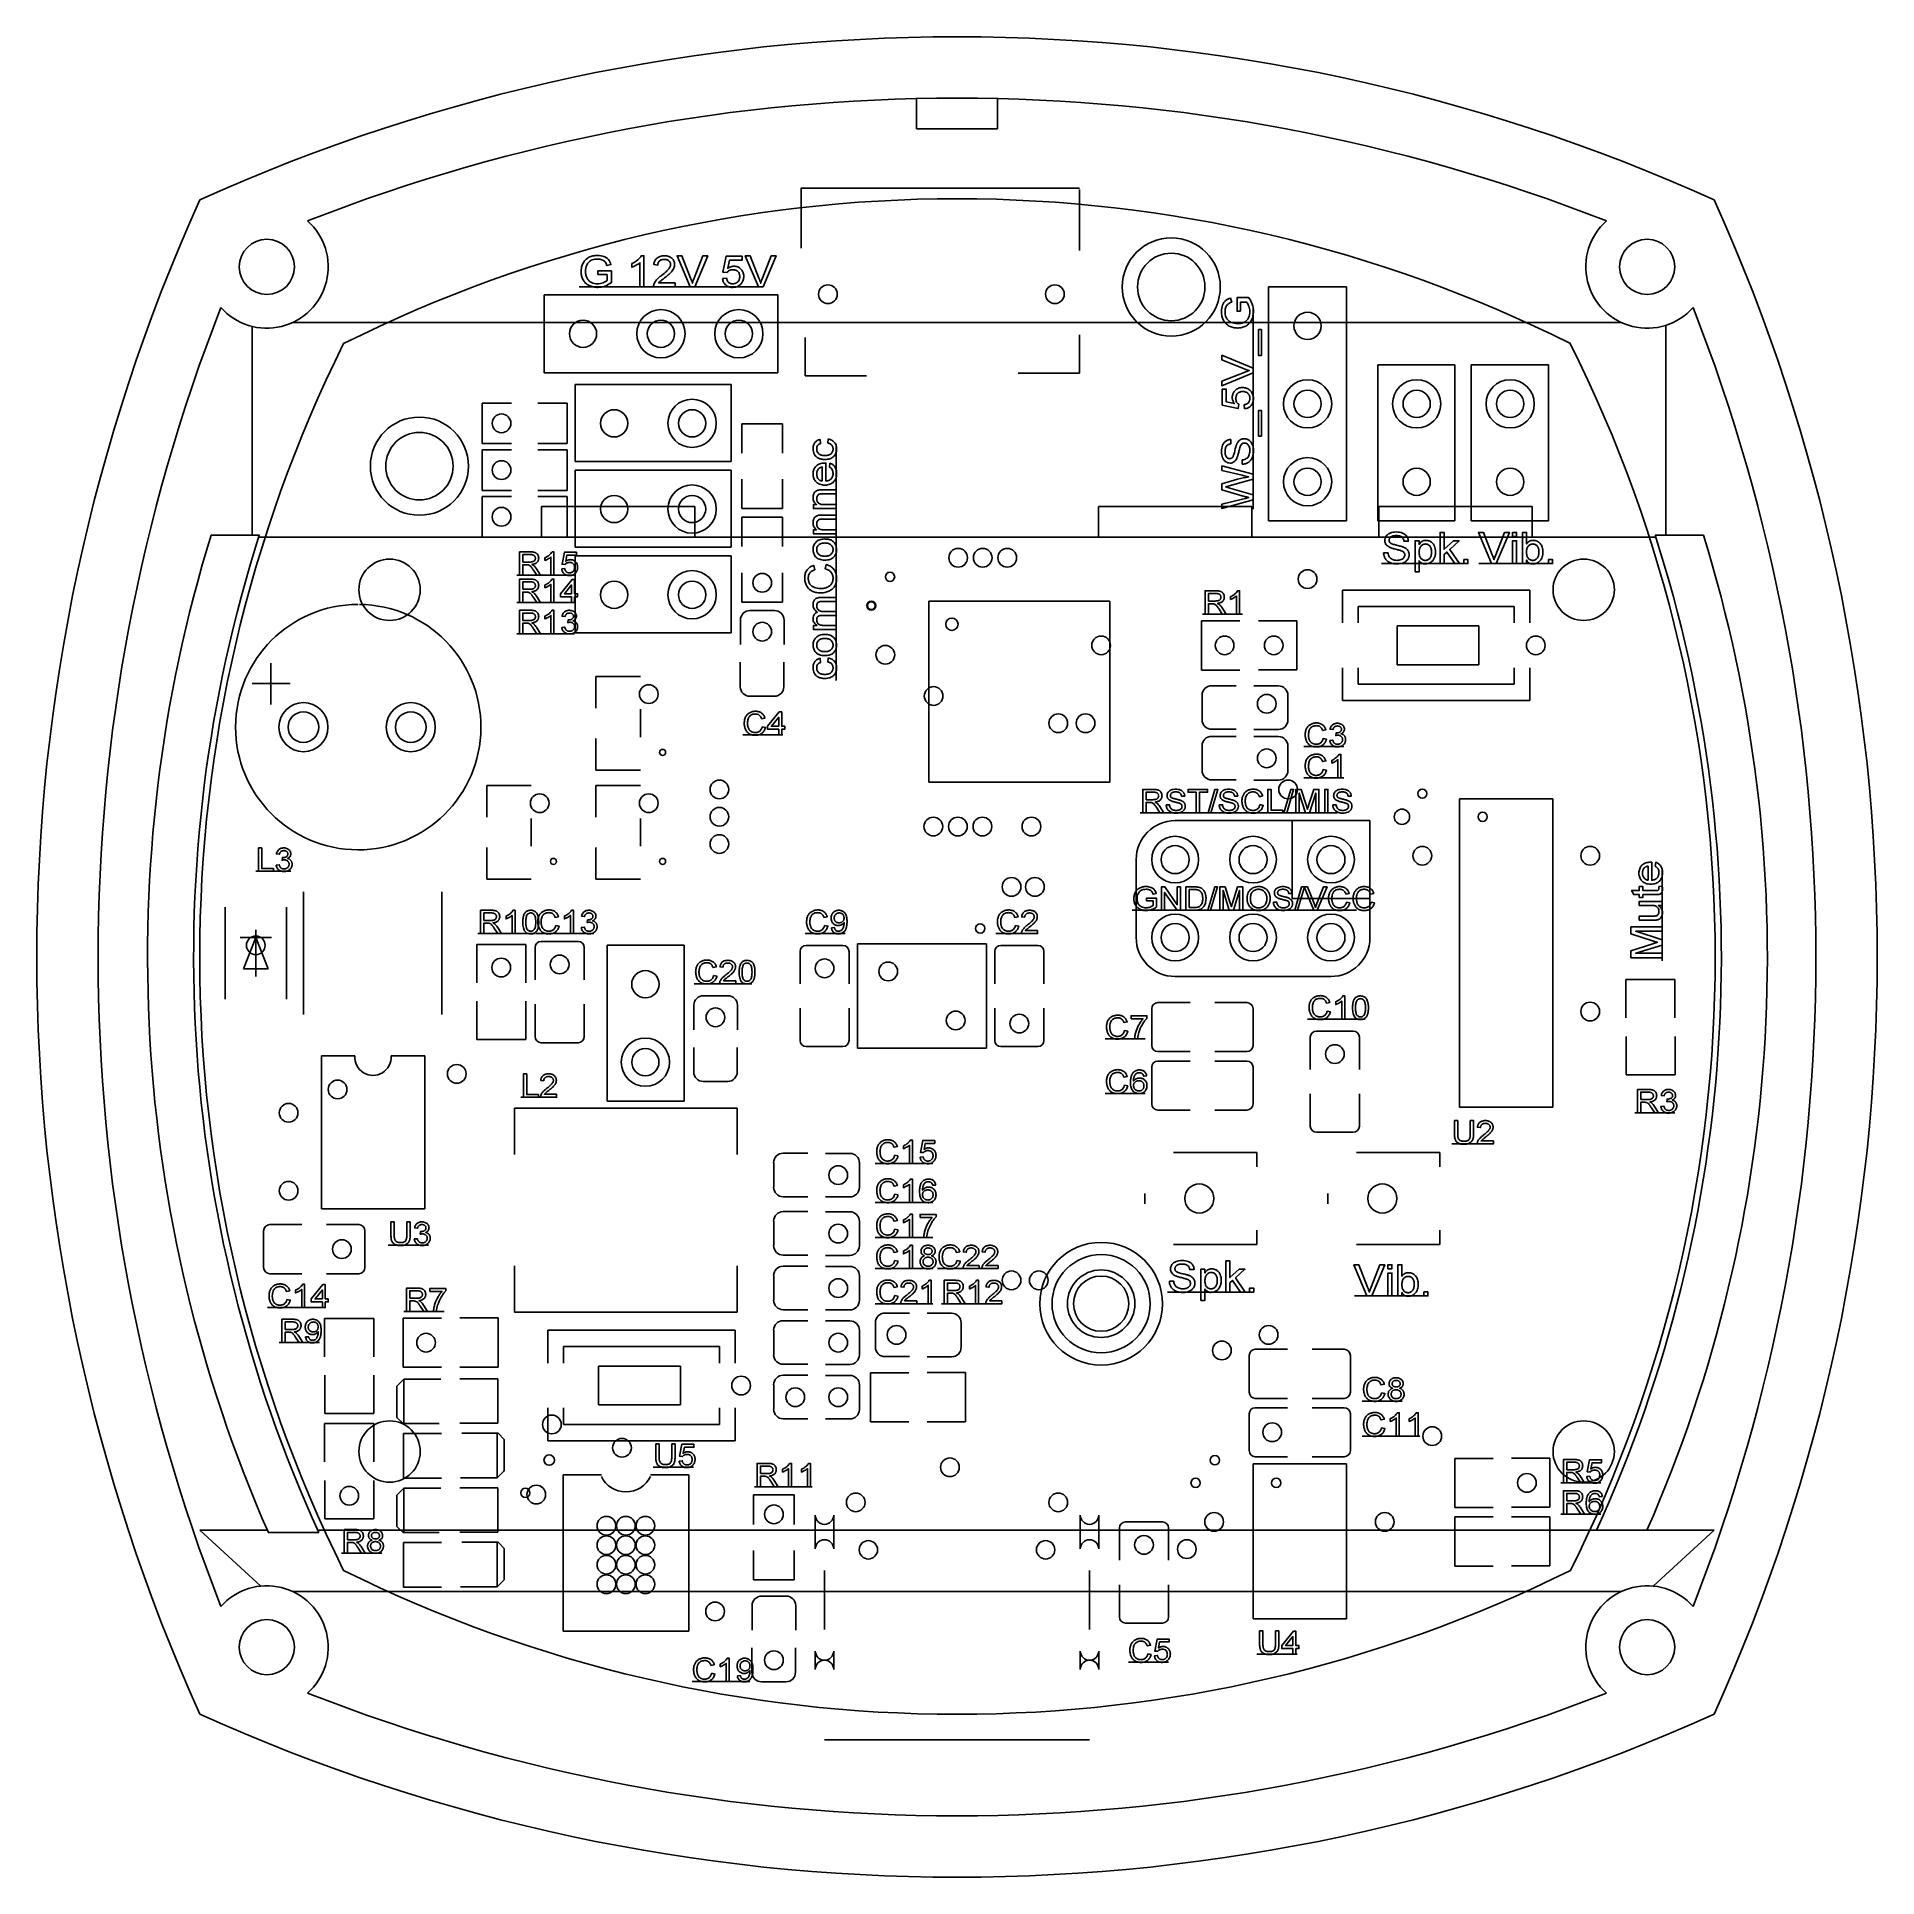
# Model space of a CAD drawing. Header units: millimetres. Extents: x -30 to 30, y -30 to 30.
import ezdxf

# ---------------------------------------------------------------- set-up
doc = ezdxf.new("R2010")
doc.units = ezdxf.units.MM
doc.linetypes.add('CENTERX2', pattern=[20.32, 12.7, -2.54, 2.54, -2.54])

msp = doc.modelspace()

# ---------------------------------------------------------------- linework, layer by layer
at = {"color": 7, "linetype": 'Continuous', "lineweight": 25}
for p, q in [((-1.321, 27.985), (-1.321, 27)), ((1.321, 27), (1.321, 27.985)), ((1.321, 27), (-1.321, 27)), ((-22.979, 20.558), (-22.979, 13.753)), ((21.657, 20.686), (-21.657, 20.686)), ((23.106, 13.753), (23.106, 20.594)), ((-13.549, 14.686), (-13.549, 13.686)), ((-13.549, 14.686), (-8.549, 14.686)), ((-8.549, 13.686), (-8.549, 14.686)), ((4.612, 14.686), (4.612, 13.686)), ((4.612, 14.686), (9.612, 14.686)), ((9.612, 13.686), (9.612, 14.686)), ((13.756, 14.686), (13.756, 13.686)), ((13.756, 14.686), (18.756, 14.686)), ((18.756, 13.686), (18.756, 14.686)), ((-22.745, 13.753), (-24.317, 13.753)), ((-22.766, 13.686), (22.781, 13.686)), ((24.333, 13.753), (22.76, 13.753)), ((-24.686, -18.686), (-22.693, -20.509)), ((-22.487, -18.686), (-24.686, -18.686)), ((-22.452, -18.767), (-20.808, -18.767)), ((24.686, -18.686), (-20.845, -18.686)), ((22.693, -20.509), (24.686, -18.686)), ((-21.657, -20.686), (21.657, -20.686))]:
    msp.add_line(p, q, dxfattribs=at)
at = {"color": 7, "linetype": 'Continuous'}
for p, q in [((-5.076, 23.114), (-5.076, 25.076)), ((-5.076, 25.07), (3.992, 25.07)), ((3.992, 25.02), (3.992, 23.033)), ((12.7, 21.844), (10.16, 21.844)), ((10.16, 21.844), (10.16, 14.224)), ((12.7, 19.939), (12.7, 21.844)), ((-11.557, 21.59), (-13.462, 21.59)), ((-13.462, 21.59), (-13.462, 19.05)), ((-5.842, 21.59), (-11.557, 21.59)), ((-5.842, 19.05), (-5.842, 21.59)), ((-4.949, 20.193), (-4.949, 18.943)), ((3.991, 20.283), (3.991, 19.033)), ((12.7, 14.224), (12.7, 19.939)), ((13.716, 19.304), (16.231, 19.304)), ((13.716, 14.224), (13.716, 19.304)), ((16.231, 19.304), (16.231, 14.224)), ((16.764, 19.304), (19.279, 19.304)), ((16.764, 14.224), (16.764, 19.304)), ((19.279, 19.304), (19.279, 14.224)), ((-13.462, 19.05), (-5.842, 19.05)), ((-12.446, 16.154), (-12.446, 18.669)), ((-12.446, 18.669), (-7.366, 18.669)), ((-7.366, 18.669), (-7.366, 16.154)), ((-4.949, 18.943), (-2.949, 18.943)), ((3.991, 19.033), (1.992, 19.033)), ((-14.523, 18.06), (-15.482, 18.06)), ((-15.482, 18.06), (-15.482, 16.738)), ((-13.671, 18.06), (-12.712, 18.06)), ((-12.712, 18.06), (-12.712, 16.738)), ((-5.689, 17.387), (-7.011, 17.387)), ((-7.011, 17.387), (-7.011, 16.428)), ((-5.689, 16.428), (-5.689, 17.387)), ((-15.482, 16.738), (-14.523, 16.738)), ((-14.523, 16.536), (-15.482, 16.536)), ((-15.482, 16.536), (-15.482, 15.214)), ((-12.712, 16.738), (-13.671, 16.738)), ((-13.671, 16.536), (-12.712, 16.536)), ((-12.712, 16.536), (-12.712, 15.214)), ((-7.366, 16.154), (-12.446, 16.154)), ((-12.446, 13.36), (-12.446, 15.875)), ((-12.446, 15.875), (-7.366, 15.875)), ((-7.366, 15.875), (-7.366, 13.36)), ((-15.482, 15.214), (-14.523, 15.214)), ((-15.482, 13.69), (-15.482, 15.012)), ((-15.482, 15.012), (-14.523, 15.012)), ((-12.712, 15.214), (-13.671, 15.214)), ((-12.712, 15.012), (-13.671, 15.012)), ((-12.712, 13.69), (-12.712, 15.012)), ((-7.011, 14.617), (-7.011, 15.576)), ((-5.689, 15.576), (-5.689, 14.617)), ((-5.689, 14.617), (-7.011, 14.617)), ((-5.689, 14.339), (-7.011, 14.339)), ((-7.011, 14.339), (-7.011, 13.38)), ((-5.689, 13.38), (-5.689, 14.339)), ((10.16, 14.224), (12.7, 14.224)), ((16.231, 14.224), (13.716, 14.224)), ((19.279, 14.224), (16.764, 14.224)), ((-14.523, 13.69), (-15.482, 13.69)), ((-13.671, 13.69), (-12.712, 13.69)), ((-7.366, 13.36), (-12.446, 13.36)), ((-12.446, 10.566), (-12.446, 13.081)), ((-12.446, 13.081), (-7.366, 13.081)), ((-7.366, 13.081), (-7.366, 10.566)), ((-7.011, 11.569), (-7.011, 12.528)), ((-5.689, 12.528), (-5.689, 11.569)), ((-5.689, 11.569), (-7.011, 11.569)), ((4.982, 11.599), (-0.918, 11.599)), ((-0.918, 11.599), (-0.918, 5.699)), ((4.982, 5.699), (4.982, 11.599)), ((12.571, 11.96), (18.671, 11.96)), ((12.571, 11.96), (12.571, 10.891)), ((13.081, 11.43), (18.161, 11.43)), ((13.081, 10.891), (13.081, 11.43)), ((18.161, 11.43), (18.161, 10.891)), ((18.671, 11.96), (18.671, 10.891)), ((-7.06, 10.186), (-7.06, 10.986)), ((-6.75, 11.296), (-5.95, 11.296)), ((-5.64, 10.186), (-5.64, 10.986)), ((9.224, 10.955), (7.974, 10.955)), ((7.974, 9.355), (7.974, 10.955)), ((9.825, 10.96), (11.075, 10.96)), ((11.075, 9.36), (11.075, 10.96)), ((-7.366, 10.566), (-12.446, 10.566)), ((14.351, 10.795), (17.018, 10.795)), ((14.351, 9.525), (14.351, 10.795)), ((17.018, 10.795), (17.018, 9.525)), ((-7.065, 9.61), (-7.065, 8.81)), ((-5.646, 9.61), (-5.646, 8.81)), ((-22.375, 8.23), (-22.375, 9.576)), ((-10.323, 9.146), (-11.775, 9.146)), ((-11.775, 9.146), (-11.775, 8.115)), ((9.224, 9.355), (7.974, 9.355)), ((9.825, 9.36), (11.075, 9.36)), ((12.571, 9.429), (12.571, 8.36)), ((13.081, 8.89), (13.081, 9.429)), ((17.018, 9.525), (14.351, 9.525)), ((18.161, 9.429), (18.161, 8.89)), ((18.671, 9.429), (18.671, 8.36)), ((-21.74, 8.915), (-22.984, 8.915)), ((-6.756, 8.501), (-5.956, 8.501)), ((7.993, 8.534), (7.993, 7.734)), ((9.102, 8.843), (8.302, 8.843)), ((9.678, 8.838), (10.478, 8.838)), ((10.788, 8.528), (10.788, 7.728)), ((18.161, 8.89), (13.081, 8.89)), ((-10.323, 8.075), (-10.323, 7.165)), ((12.571, 8.36), (18.671, 8.36)), ((9.102, 7.424), (8.302, 7.424)), ((9.678, 7.418), (10.478, 7.418)), ((-11.775, 6.094), (-11.775, 7.125)), ((7.993, 6.883), (7.993, 6.083)), ((9.102, 7.192), (8.302, 7.192)), ((9.678, 7.187), (10.478, 7.187)), ((10.788, 6.877), (10.788, 6.077)), ((-10.323, 6.094), (-11.775, 6.094)), ((-13.879, 5.59), (-15.331, 5.59)), ((-15.331, 5.59), (-15.331, 4.559)), ((-10.323, 5.59), (-11.775, 5.59)), ((-11.775, 5.59), (-11.775, 4.559)), ((-0.918, 5.699), (4.982, 5.699)), ((9.102, 5.773), (8.302, 5.773)), ((9.678, 5.767), (10.478, 5.767)), ((16.386, 5.153), (19.428, 5.153)), ((16.386, -4.899), (16.386, 5.153)), ((19.428, 5.153), (19.428, -4.899)), ((-13.879, 4.519), (-13.879, 3.609)), ((-10.323, 4.519), (-10.323, 3.609)), ((7.112, 4.445), (13.462, 4.445)), ((10.922, 4.445), (10.922, 1.905)), ((13.462, 4.445), (13.462, 0.619)), ((-15.331, 2.538), (-15.331, 3.569)), ((-11.775, 2.538), (-11.775, 3.569)), ((5.842, 0.635), (5.842, 3.175)), ((-13.879, 2.538), (-15.331, 2.538)), ((-10.323, 2.538), (-11.775, 2.538)), ((-21.3, -1.873), (-21.3, 2.127)), ((-16.8, 2.127), (-16.8, -1.873)), ((10.922, 1.905), (13.462, 1.905)), ((-23.86, 1.627), (-23.86, -1.373)), ((-21.86, 1.627), (-21.86, -1.373)), ((-22.352, 0.635), (-23.368, 0.635)), ((-23.266, -0.381), (-22.86, 0.635)), ((-22.86, 0.889), (-22.86, -0.635)), ((-22.86, 0.635), (-22.454, -0.381)), ((-14.059, 0.407), (-15.659, 0.407)), ((-15.659, -0.843), (-15.659, 0.407)), ((-14.059, -0.843), (-14.059, 0.407)), ((-13.754, 0.307), (-13.754, 0.257)), ((-13.754, -0.743), (-13.754, 0.257)), ((-12.354, 0.507), (-13.554, 0.507)), ((-12.154, 0.307), (-12.154, 0.257)), ((-12.154, -0.743), (-12.154, 0.257)), ((-11.405, -4.699), (-11.405, 0.381)), ((-11.405, 0.381), (-8.89, 0.381)), ((-8.89, 0.381), (-8.89, -4.699)), ((-5.118, 0.18), (-5.118, 0.13)), ((-5.118, -0.87), (-5.118, 0.13)), ((-3.718, 0.38), (-4.918, 0.38)), ((-3.518, 0.18), (-3.518, 0.13)), ((-3.518, -0.87), (-3.518, 0.13)), ((0.957, 0.43), (-3.243, 0.43)), ((-3.243, 0.43), (-3.243, -2.97)), ((0.957, -2.97), (0.957, 0.43)), ((1.232, 0.18), (1.232, 0.13)), ((1.232, -0.87), (1.232, 0.13)), ((1.432, 0.38), (2.632, 0.38)), ((2.832, 0.18), (2.832, 0.13)), ((2.832, -0.87), (2.832, 0.13)), ((-22.454, -0.381), (-23.266, -0.381)), ((12.187, -0.635), (7.112, -0.635)), ((23.406, -0.736), (21.806, -0.736)), ((21.806, -1.986), (21.806, -0.736)), ((23.406, -1.986), (23.406, -0.736)), ((-15.654, -1.444), (-15.654, -2.694)), ((-14.054, -1.444), (-14.054, -2.694)), ((-13.754, -1.543), (-13.754, -2.543)), ((-12.154, -1.543), (-12.154, -2.543)), ((-8.578, -2.371), (-8.578, -1.571)), ((-7.468, -1.262), (-8.268, -1.262)), ((-7.159, -2.371), (-7.159, -1.571)), ((-5.118, -1.67), (-5.118, -2.67)), ((-3.518, -1.67), (-3.518, -2.67)), ((1.232, -1.67), (1.232, -2.67)), ((2.832, -1.67), (2.832, -2.67)), ((6.351, -1.686), (6.351, -2.886)), ((6.551, -1.486), (6.601, -1.486)), ((7.601, -1.486), (6.601, -1.486)), ((8.401, -1.486), (9.401, -1.486)), ((9.451, -1.486), (9.401, -1.486)), ((9.651, -1.686), (9.651, -2.886)), ((-14.054, -2.694), (-15.654, -2.694)), ((-13.754, -2.593), (-13.754, -2.543)), ((-12.354, -2.793), (-13.554, -2.793)), ((-12.154, -2.593), (-12.154, -2.543)), ((-8.584, -2.947), (-8.584, -3.747)), ((-7.164, -2.947), (-7.164, -3.747)), ((-5.118, -2.72), (-5.118, -2.67)), ((-3.718, -2.92), (-4.918, -2.92)), ((-3.518, -2.72), (-3.518, -2.67)), ((-3.243, -2.97), (0.957, -2.97)), ((1.232, -2.72), (1.232, -2.67)), ((1.432, -2.92), (2.632, -2.92)), ((2.832, -2.72), (2.832, -2.67)), ((11.519, -2.614), (11.519, -2.664)), ((11.519, -3.664), (11.519, -2.664)), ((12.919, -2.414), (11.719, -2.414)), ((13.119, -2.614), (13.119, -2.664)), ((13.119, -3.664), (13.119, -2.664)), ((21.811, -2.587), (21.811, -3.837)), ((23.411, -2.587), (23.411, -3.837)), ((-20.721, -8.215), (-20.721, -3.225)), ((-20.721, -3.225), (-19.63, -3.225)), ((-18.45, -3.225), (-17.35, -3.225)), ((-17.35, -3.225), (-17.35, -8.215)), ((6.351, -3.591), (6.351, -4.791)), ((6.551, -3.086), (6.601, -3.086)), ((6.551, -3.391), (6.601, -3.391)), ((7.601, -3.086), (6.601, -3.086)), ((7.601, -3.391), (6.601, -3.391)), ((8.401, -3.086), (9.401, -3.086)), ((8.401, -3.391), (9.401, -3.391)), ((9.451, -3.086), (9.401, -3.086)), ((9.451, -3.391), (9.401, -3.391)), ((9.651, -3.591), (9.651, -4.791)), ((-7.474, -4.057), (-8.274, -4.057)), ((23.411, -3.837), (21.811, -3.837)), ((-8.89, -4.699), (-11.405, -4.699)), ((11.519, -4.464), (11.519, -5.464)), ((13.119, -4.464), (13.119, -5.464)), ((-14.421, -6.443), (-14.421, -4.929)), ((-14.421, -4.929), (-7.169, -4.929)), ((-7.169, -4.929), (-7.169, -6.443)), ((6.551, -4.991), (6.601, -4.991)), ((7.601, -4.991), (6.601, -4.991)), ((8.401, -4.991), (9.401, -4.991)), ((9.451, -4.991), (9.401, -4.991)), ((19.428, -4.899), (16.386, -4.899)), ((11.519, -5.514), (11.519, -5.464)), ((12.919, -5.714), (11.719, -5.714)), ((13.119, -5.514), (13.119, -5.464)), ((-4.868, -6.397), (-5.668, -6.397)), ((-4.292, -6.402), (-3.492, -6.402)), ((7.974, -6.374), (7.055, -6.374)), ((7.974, -6.374), (9.774, -6.374)), ((9.774, -6.374), (9.774, -6.843)), ((9.774, -6.374), (9.774, -6.843)), ((9.774, -6.374), (9.774, -6.843)), ((13.943, -6.374), (13.024, -6.374)), ((13.943, -6.374), (15.743, -6.374)), ((15.743, -6.374), (15.743, -6.843)), ((15.743, -6.374), (15.743, -6.843)), ((15.743, -6.374), (15.743, -6.843)), ((-5.977, -6.706), (-5.977, -7.506)), ((-3.182, -6.712), (-3.182, -7.512)), ((6.124, -7.705), (6.124, -8.043)), ((12.093, -7.705), (12.093, -8.043)), ((-17.35, -8.215), (-20.721, -8.215)), ((-4.868, -7.816), (-5.668, -7.816)), ((-4.868, -8.302), (-5.668, -8.302)), ((-4.292, -7.822), (-3.492, -7.822)), ((-4.292, -8.307), (-3.492, -8.307)), ((-22.605, -10.125), (-22.605, -8.925)), ((-22.405, -8.725), (-22.355, -8.725)), ((-21.355, -8.725), (-22.355, -8.725)), ((-20.555, -8.725), (-19.555, -8.725)), ((-19.505, -8.725), (-19.555, -8.725)), ((-19.305, -10.125), (-19.305, -8.925)), ((-5.977, -8.611), (-5.977, -9.411)), ((-3.182, -8.617), (-3.182, -9.417)), ((9.774, -8.905), (9.774, -9.374)), ((9.774, -8.905), (9.774, -9.374)), ((9.774, -8.905), (9.774, -9.374)), ((15.743, -8.905), (15.743, -9.374)), ((15.743, -8.905), (15.743, -9.374)), ((15.743, -8.905), (15.743, -9.374)), ((9.774, -9.374), (7.055, -9.374)), ((7.974, -9.374), (9.774, -9.374)), ((15.743, -9.374), (13.024, -9.374)), ((13.943, -9.374), (15.743, -9.374)), ((-14.421, -10.067), (-14.421, -11.581)), ((-7.169, -11.581), (-7.169, -10.067)), ((-4.868, -9.721), (-5.668, -9.721)), ((-4.868, -10.08), (-5.668, -10.08)), ((-4.292, -9.727), (-3.492, -9.727)), ((-4.292, -10.085), (-3.492, -10.085)), ((-22.405, -10.325), (-22.355, -10.325)), ((-21.355, -10.325), (-22.355, -10.325)), ((-20.555, -10.325), (-19.555, -10.325)), ((-19.505, -10.325), (-19.555, -10.325)), ((-5.977, -10.389), (-5.977, -11.189)), ((-3.182, -10.395), (-3.182, -11.195)), ((-20.617, -13.034), (-20.617, -11.784)), ((-20.617, -11.784), (-19.017, -11.784)), ((-19.017, -13.034), (-19.017, -11.784)), ((-18.06, -11.773), (-18.06, -13.373)), ((-16.81, -11.773), (-18.06, -11.773)), ((-16.209, -11.768), (-14.959, -11.768)), ((-14.959, -11.768), (-14.959, -13.368)), ((-14.421, -11.581), (-7.169, -11.581)), ((-4.868, -11.499), (-5.668, -11.499)), ((-4.868, -11.858), (-5.668, -11.858)), ((-4.292, -11.505), (-3.492, -11.505)), ((-4.292, -11.863), (-3.492, -11.863)), ((-2.66, -12.719), (-2.66, -11.919)), ((-1.55, -11.609), (-2.35, -11.609)), ((-0.974, -11.615), (-0.174, -11.615)), ((0.135, -12.725), (0.135, -11.925)), ((-7.237, -12.17), (-13.337, -12.17)), ((-13.337, -13.239), (-13.337, -12.17)), ((-7.237, -13.239), (-7.237, -12.17)), ((-5.977, -12.167), (-5.977, -12.967)), ((-3.182, -12.173), (-3.182, -12.973)), ((-12.827, -13.239), (-12.827, -12.7)), ((-12.827, -12.7), (-7.747, -12.7)), ((-7.747, -12.7), (-7.747, -13.239)), ((-1.55, -13.029), (-2.35, -13.029)), ((-0.974, -13.034), (-0.174, -13.034)), ((9.526, -14.189), (9.526, -12.989)), ((9.726, -12.789), (9.776, -12.789)), ((10.776, -12.789), (9.776, -12.789)), ((11.576, -12.789), (12.576, -12.789)), ((12.626, -12.789), (12.576, -12.789)), ((12.826, -14.189), (12.826, -12.989)), ((-20.612, -13.635), (-20.612, -14.885)), ((-19.012, -13.635), (-19.012, -14.885)), ((-18.23, -13.958), (-18.03, -13.758)), ((-16.81, -13.373), (-18.06, -13.373)), ((-18.03, -15.208), (-18.03, -13.758)), ((-18.03, -13.758), (-16.83, -13.758)), ((-16.21, -13.748), (-14.97, -13.748)), ((-16.209, -13.368), (-14.959, -13.368)), ((-14.97, -13.748), (-14.97, -15.198)), ((-11.684, -14.605), (-11.684, -13.335)), ((-11.684, -13.335), (-9.017, -13.335)), ((-9.017, -13.335), (-9.017, -14.605)), ((-4.868, -13.277), (-5.668, -13.277)), ((-4.868, -13.636), (-5.668, -13.636)), ((-4.292, -13.283), (-3.492, -13.283)), ((-4.292, -13.641), (-3.492, -13.641)), ((-1.571, -13.556), (-2.821, -13.556)), ((-2.821, -15.156), (-2.821, -13.556)), ((-0.97, -13.551), (0.28, -13.551)), ((0.28, -15.151), (0.28, -13.551)), ((-18.26, -13.988), (-18.23, -13.958)), ((-18.26, -15.008), (-18.26, -13.988)), ((-5.977, -13.945), (-5.977, -14.745)), ((-3.182, -13.951), (-3.182, -14.751)), ((9.726, -14.389), (9.776, -14.389)), ((10.776, -14.389), (9.776, -14.389)), ((11.576, -14.389), (12.576, -14.389)), ((12.626, -14.389), (12.576, -14.389)), ((-20.612, -14.885), (-19.012, -14.885)), ((-13.337, -15.77), (-13.337, -14.701)), ((-12.827, -15.24), (-12.827, -14.701)), ((-9.017, -14.605), (-11.684, -14.605)), ((-7.747, -14.701), (-7.747, -15.24)), ((-7.237, -15.77), (-7.237, -14.701)), ((9.526, -14.894), (9.526, -16.094)), ((9.726, -14.694), (9.776, -14.694)), ((10.776, -14.694), (9.776, -14.694)), ((11.576, -14.694), (12.576, -14.694)), ((12.626, -14.694), (12.576, -14.694)), ((12.826, -14.894), (12.826, -16.094)), ((-20.617, -16.463), (-20.617, -15.213)), ((-20.617, -15.213), (-19.017, -15.213)), ((-19.017, -16.463), (-19.017, -15.213)), ((-18.06, -15.208), (-18.26, -15.008)), ((-18.03, -15.208), (-18.06, -15.208)), ((-18.05, -16.986), (-18.05, -15.536)), ((-18.05, -15.536), (-16.81, -15.536)), ((-16.88, -15.208), (-18.03, -15.208)), ((-14.97, -15.198), (-16.21, -15.198)), ((-16.14, -15.526), (-14.99, -15.526)), ((-14.99, -15.526), (-14.99, -16.976)), ((-14.99, -15.526), (-14.96, -15.526)), ((-14.96, -15.526), (-14.76, -15.726)), ((-7.747, -15.24), (-12.827, -15.24)), ((-4.868, -15.055), (-5.668, -15.055)), ((-4.292, -15.061), (-3.492, -15.061)), ((-1.571, -15.156), (-2.821, -15.156)), ((-0.97, -15.151), (0.28, -15.151)), ((-14.76, -15.726), (-14.76, -16.746)), ((-7.237, -15.77), (-13.337, -15.77)), ((-14.79, -16.776), (-14.99, -16.976)), ((-14.76, -16.746), (-14.79, -16.776)), ((9.655, -16.524), (12.697, -16.524)), ((9.655, -21.576), (9.655, -16.524)), ((9.726, -16.294), (9.776, -16.294)), ((10.776, -16.294), (9.776, -16.294)), ((11.576, -16.294), (12.576, -16.294)), ((12.626, -16.294), (12.576, -16.294)), ((12.697, -16.524), (12.697, -21.576)), ((16.23, -16.345), (16.23, -17.945)), ((17.48, -16.345), (16.23, -16.345)), ((18.081, -16.34), (19.331, -16.34)), ((19.331, -16.34), (19.331, -17.94)), ((-20.612, -17.064), (-20.612, -18.314)), ((-19.012, -17.064), (-19.012, -18.314)), ((-18.23, -17.514), (-18.03, -17.314)), ((-16.81, -16.986), (-18.05, -16.986)), ((-18.03, -18.764), (-18.03, -17.314)), ((-18.03, -17.314), (-16.83, -17.314)), ((-16.21, -17.304), (-14.97, -17.304)), ((-14.99, -16.976), (-16.19, -16.976)), ((-14.97, -17.304), (-14.97, -18.754)), ((-12.845, -21.981), (-12.845, -16.881)), ((-11.595, -16.881), (-12.845, -16.881)), ((-9.995, -16.881), (-8.745, -16.881)), ((-8.745, -16.881), (-8.745, -21.981)), ((-18.26, -17.544), (-18.23, -17.514)), ((-18.26, -18.564), (-18.26, -17.544)), ((-5.308, -17.538), (-6.63, -17.538)), ((-6.63, -17.538), (-6.63, -18.497)), ((-5.308, -18.497), (-5.308, -17.538)), ((17.48, -17.945), (16.23, -17.945)), ((18.081, -17.94), (19.331, -17.94)), ((-20.612, -18.314), (-19.012, -18.314)), ((-18.06, -18.764), (-18.26, -18.564)), ((-4.62, -18.197), (-4.62, -19.297)), ((-4.62, -19.297), (-4.62, -18.197)), ((-4.02, -18.197), (-4.02, -19.297)), ((-4.02, -19.297), (-4.02, -18.197)), ((4.02, -18.197), (4.02, -19.297)), ((4.02, -19.297), (4.02, -18.197)), ((4.62, -18.197), (4.62, -19.297)), ((4.62, -19.297), (4.62, -18.197)), ((5.496, -18.416), (6.696, -18.416)), ((17.479, -18.255), (16.229, -18.255)), ((16.229, -19.855), (16.229, -18.255)), ((18.08, -18.25), (19.33, -18.25)), ((19.33, -19.85), (19.33, -18.25)), ((-18.03, -18.764), (-18.06, -18.764)), ((-18.05, -20.542), (-18.05, -19.092)), ((-18.05, -19.092), (-16.81, -19.092)), ((-16.88, -18.764), (-18.03, -18.764)), ((-14.97, -18.754), (-16.21, -18.754)), ((-16.14, -19.082), (-14.99, -19.082)), ((-14.99, -19.082), (-14.99, -20.532)), ((-14.99, -19.082), (-14.96, -19.082)), ((-14.96, -19.082), (-14.76, -19.282)), ((5.296, -18.616), (5.296, -18.666)), ((5.296, -19.666), (5.296, -18.666)), ((6.896, -18.616), (6.896, -18.666)), ((6.896, -19.666), (6.896, -18.666)), ((-14.76, -19.282), (-14.76, -20.302)), ((-6.63, -20.308), (-6.63, -19.349)), ((-5.308, -19.349), (-5.308, -20.308)), ((-14.79, -20.332), (-14.99, -20.532)), ((-14.76, -20.302), (-14.79, -20.332)), ((-5.308, -20.308), (-6.63, -20.308)), ((-4.32, -20.003), (-4.32, -21.921)), ((4.32, -20.003), (4.32, -21.921)), ((17.479, -19.855), (16.229, -19.855)), ((18.08, -19.85), (19.33, -19.85)), ((-16.81, -20.542), (-18.05, -20.542)), ((-14.99, -20.532), (-16.19, -20.532)), ((-6.369, -20.835), (-5.569, -20.835)), ((5.296, -20.466), (5.296, -21.466)), ((6.896, -20.466), (6.896, -21.466)), ((-6.679, -21.945), (-6.679, -21.145)), ((-5.259, -21.945), (-5.259, -21.145)), ((5.296, -21.516), (5.296, -21.466)), ((6.896, -21.516), (6.896, -21.466)), ((12.697, -21.576), (9.655, -21.576)), ((-8.745, -21.981), (-12.845, -21.981)), ((5.496, -21.716), (6.696, -21.716)), ((-6.684, -22.521), (-6.684, -23.321)), ((-5.265, -22.521), (-5.265, -23.321)), ((-4.62, -22.627), (-4.62, -23.227)), ((-4.62, -23.227), (-4.62, -22.627)), ((-4.02, -22.627), (-4.02, -23.227)), ((-4.02, -23.227), (-4.02, -22.627)), ((4.02, -22.627), (4.02, -23.227)), ((4.02, -23.227), (4.02, -22.627)), ((4.62, -22.627), (4.62, -23.227)), ((4.62, -23.227), (4.62, -22.627)), ((-6.375, -23.63), (-5.575, -23.63)), ((4.32, -25.527), (-4.32, -25.527))]:
    msp.add_line(p, q, dxfattribs=at)
at = {"color": 7, "linetype": 'CENTERX2'}
for p, q in [((-12.319, 21.844), (-6.382, 21.844)), ((9.652, 14.605), (9.652, 21.114)), ((-3.937, 9.017), (-3.937, 16.732)), ((13.843, 12.827), (16.605, 12.827)), ((17.018, 12.827), (19.399, 12.827)), ((-14.351, 12.446), (-12.47, 12.446)), ((-14.351, 11.557), (-12.47, 11.557)), ((8.001, 11.176), (9.311, 11.176)), ((-14.351, 10.541), (-12.47, 10.541)), ((-6.985, 7.239), (-5.675, 7.239)), ((11.303, 6.858), (12.613, 6.858)), ((11.303, 5.842), (12.613, 5.842)), ((5.969, 4.699), (12.398, 4.699)), ((-22.86, 2.794), (-21.717, 2.794)), ((22.987, -0.127), (22.987, 2.889)), ((5.715, 1.524), (13.025, 1.524)), ((-15.621, 0.762), (-13.74, 0.762)), ((-13.716, 0.762), (-11.835, 0.762)), ((-4.953, 0.762), (-3.643, 0.762)), ((1.27, 0.762), (2.58, 0.762)), ((-8.569, -0.87), (-6.688, -0.87)), ((11.43, -2.032), (13.311, -2.032)), ((4.826, -2.667), (6.136, -2.667)), ((-14.224, -4.572), (-13.081, -4.572)), ((4.826, -4.445), (6.136, -4.445)), ((22.098, -5.08), (23.408, -5.08)), ((16.129, -6.096), (17.439, -6.096)), ((-2.667, -6.731), (-0.786, -6.731)), ((-2.667, -8.001), (-0.786, -8.001)), ((-18.542, -9.398), (-17.232, -9.398)), ((-2.667, -9.144), (-0.786, -9.144)), ((-2.667, -10.16), (-0.786, -10.16)), ((-0.635, -10.16), (1.246, -10.16)), ((-2.667, -11.303), (-0.786, -11.303)), ((-0.508, -11.303), (1.373, -11.303)), ((6.858, -10.922), (9.62, -10.922)), ((12.954, -11.049), (15.335, -11.049)), ((-22.479, -11.43), (-20.598, -11.43)), ((-18.034, -11.557), (-16.724, -11.557)), ((-22.098, -12.573), (-20.788, -12.573)), ((13.208, -14.478), (14.518, -14.478)), ((13.208, -15.621), (15.089, -15.621)), ((-9.906, -16.637), (-8.596, -16.637)), ((-6.604, -17.272), (-4.723, -17.272)), ((19.685, -17.145), (20.995, -17.145)), ((19.685, -18.161), (20.995, -18.161)), ((-20.066, -19.431), (-18.756, -19.431)), ((9.779, -22.733), (11.089, -22.733)), ((5.588, -22.987), (6.898, -22.987)), ((-8.636, -23.622), (-6.755, -23.622))]:
    msp.add_line(p, q, dxfattribs=at)
at = {"color": 7, "linetype": 'Continuous', "flags": 128}
for points in [[(-11.707, 22.248), (-11.707, 22.365), (-11.707, 22.365), (-11.264, 22.365), (-11.264, 22.365), (-11.264, 21.989), (-11.264, 21.989), (-11.316, 21.952), (-11.37, 21.92), (-11.424, 21.893), (-11.479, 21.871), (-11.535, 21.853), (-11.592, 21.841), (-11.649, 21.833), (-11.707, 21.831), (-11.707, 21.831), (-11.746, 21.832), (-11.784, 21.835), (-11.821, 21.84), (-11.857, 21.847), (-11.893, 21.856), (-11.927, 21.867), (-11.961, 21.88), (-11.994, 21.895), (-12.025, 21.911), (-12.054, 21.93), (-12.081, 21.95), (-12.107, 21.972), (-12.13, 21.996), (-12.151, 22.022), (-12.171, 22.049), (-12.188, 22.078), (-12.204, 22.109), (-12.217, 22.14), (-12.228, 22.173), (-12.237, 22.206), (-12.245, 22.24), (-12.25, 22.275), (-12.253, 22.31), (-12.254, 22.347), (-12.254, 22.347), (-12.253, 22.384), (-12.25, 22.419), (-12.245, 22.455), (-12.238, 22.489), (-12.228, 22.523), (-12.217, 22.557), (-12.204, 22.59), (-12.189, 22.622), (-12.171, 22.653), (-12.152, 22.682), (-12.132, 22.708), (-12.109, 22.733), (-12.085, 22.756), (-12.058, 22.776), (-12.03, 22.795), (-12.001, 22.811), (-11.97, 22.826), (-11.937, 22.838), (-11.904, 22.849), (-11.869, 22.858), (-11.833, 22.864), (-11.796, 22.869), (-11.758, 22.872), (-11.718, 22.873), (-11.718, 22.873), (-11.662, 22.871), (-11.608, 22.864), (-11.557, 22.853), (-11.509, 22.838), (-11.486, 22.828), (-11.464, 22.818), (-11.444, 22.807), (-11.425, 22.795), (-11.407, 22.782), (-11.391, 22.769), (-11.376, 22.754), (-11.362, 22.739), (-11.337, 22.705), (-11.315, 22.666), (-11.296, 22.622), (-11.281, 22.574), (-11.281, 22.574), (-11.412, 22.541), (-11.412, 22.541), (-11.425, 22.577), (-11.439, 22.609), (-11.455, 22.637), (-11.472, 22.66), (-11.492, 22.681), (-11.515, 22.699), (-11.543, 22.716), (-11.574, 22.73), (-11.608, 22.741), (-11.644, 22.749), (-11.681, 22.754), (-11.721, 22.756), (-11.721, 22.756), (-11.768, 22.754), (-11.811, 22.749), (-11.852, 22.74), (-11.889, 22.728), (-11.922, 22.713), (-11.952, 22.696), (-11.979, 22.676), (-12.003, 22.655), (-12.023, 22.632), (-12.041, 22.607), (-12.057, 22.582), (-12.07, 22.555), (-12.07, 22.555), (-12.088, 22.507), (-12.1, 22.458), (-12.108, 22.406), (-12.111, 22.352), (-12.111, 22.352), (-12.11, 22.319), (-12.108, 22.288), (-12.104, 22.258), (-12.098, 22.229), (-12.091, 22.201), (-12.083, 22.175), (-12.073, 22.15), (-12.062, 22.127), (-12.049, 22.105), (-12.034, 22.084), (-12.018, 22.065), (-12.001, 22.048), (-11.983, 22.032), (-11.963, 22.017), (-11.941, 22.004), (-11.918, 21.992), (-11.871, 21.973), (-11.822, 21.959), (-11.771, 21.951), (-11.719, 21.948), (-11.719, 21.948), (-11.673, 21.95), (-11.628, 21.957), (-11.584, 21.967), (-11.54, 21.982), (-11.499, 22), (-11.463, 22.018), (-11.432, 22.036), (-11.407, 22.055), (-11.407, 22.055), (-11.407, 22.248), (-11.407, 22.248), (-11.707, 22.248)], [(-10.209, 21.844), (-10.339, 21.844), (-10.339, 21.844), (-10.339, 22.636), (-10.339, 22.636), (-10.364, 22.614), (-10.393, 22.593), (-10.426, 22.572), (-10.462, 22.55), (-10.5, 22.53), (-10.535, 22.513), (-10.568, 22.498), (-10.6, 22.486), (-10.6, 22.486), (-10.6, 22.606), (-10.6, 22.606), (-10.547, 22.632), (-10.497, 22.66), (-10.451, 22.691), (-10.409, 22.725), (-10.371, 22.759), (-10.339, 22.793), (-10.313, 22.827), (-10.293, 22.86), (-10.293, 22.86), (-10.209, 22.86), (-10.209, 22.86), (-10.209, 21.844)], [(-9.193, 21.974), (-9.193, 21.844), (-9.193, 21.844), (-9.896, 21.844), (-9.896, 21.844), (-9.896, 21.867), (-9.893, 21.89), (-9.888, 21.912), (-9.882, 21.934), (-9.882, 21.934), (-9.867, 21.969), (-9.848, 22.004), (-9.825, 22.038), (-9.799, 22.072), (-9.784, 22.089), (-9.767, 22.107), (-9.748, 22.124), (-9.728, 22.143), (-9.706, 22.162), (-9.683, 22.181), (-9.658, 22.201), (-9.631, 22.222), (-9.631, 22.222), (-9.59, 22.255), (-9.552, 22.286), (-9.517, 22.316), (-9.486, 22.343), (-9.459, 22.369), (-9.435, 22.392), (-9.414, 22.414), (-9.397, 22.433), (-9.383, 22.452), (-9.371, 22.47), (-9.36, 22.489), (-9.351, 22.507), (-9.345, 22.525), (-9.34, 22.542), (-9.337, 22.56), (-9.336, 22.578), (-9.336, 22.578), (-9.337, 22.595), (-9.34, 22.611), (-9.344, 22.627), (-9.35, 22.642), (-9.358, 22.656), (-9.368, 22.67), (-9.38, 22.683), (-9.393, 22.695), (-9.408, 22.706), (-9.423, 22.716), (-9.44, 22.724), (-9.458, 22.731), (-9.477, 22.736), (-9.497, 22.74), (-9.518, 22.742), (-9.54, 22.743), (-9.54, 22.743), (-9.564, 22.742), (-9.586, 22.74), (-9.607, 22.736), (-9.627, 22.731), (-9.646, 22.724), (-9.663, 22.716), (-9.679, 22.706), (-9.695, 22.695), (-9.708, 22.682), (-9.72, 22.668), (-9.73, 22.653), (-9.738, 22.637), (-9.744, 22.619), (-9.749, 22.601), (-9.752, 22.581), (-9.753, 22.56), (-9.753, 22.56), (-9.883, 22.573), (-9.883, 22.573), (-9.879, 22.607), (-9.872, 22.639), (-9.862, 22.669), (-9.85, 22.697), (-9.836, 22.722), (-9.82, 22.746), (-9.801, 22.767), (-9.779, 22.787), (-9.756, 22.804), (-9.731, 22.819), (-9.703, 22.831), (-9.674, 22.842), (-9.643, 22.85), (-9.61, 22.855), (-9.575, 22.859), (-9.538, 22.86), (-9.538, 22.86), (-9.5, 22.859), (-9.465, 22.855), (-9.432, 22.849), (-9.4, 22.84), (-9.371, 22.828), (-9.344, 22.815), (-9.318, 22.798), (-9.295, 22.779), (-9.274, 22.759), (-9.256, 22.737), (-9.241, 22.713), (-9.228, 22.689), (-9.218, 22.664), (-9.211, 22.637), (-9.207, 22.609), (-9.206, 22.58), (-9.206, 22.58), (-9.207, 22.549), (-9.212, 22.52), (-9.22, 22.49), (-9.23, 22.46), (-9.245, 22.431), (-9.263, 22.4), (-9.285, 22.369), (-9.311, 22.337), (-9.327, 22.32), (-9.345, 22.302), (-9.365, 22.282), (-9.388, 22.261), (-9.414, 22.239), (-9.442, 22.215), (-9.472, 22.189), (-9.505, 22.163), (-9.505, 22.163), (-9.534, 22.141), (-9.559, 22.121), (-9.583, 22.103), (-9.603, 22.086), (-9.622, 22.072), (-9.638, 22.059), (-9.651, 22.048), (-9.662, 22.039), (-9.681, 22.023), (-9.698, 22.007), (-9.713, 21.991), (-9.727, 21.974), (-9.727, 21.974), (-9.193, 21.974)], [(-8.703, 21.844), (-9.128, 22.86), (-9.128, 22.86), (-8.971, 22.86), (-8.971, 22.86), (-8.684, 22.132), (-8.684, 22.132), (-8.668, 22.089), (-8.652, 22.047), (-8.639, 22.007), (-8.626, 21.968), (-8.626, 21.968), (-8.6, 22.05), (-8.569, 22.132), (-8.569, 22.132), (-8.281, 22.86), (-8.281, 22.86), (-8.125, 22.86), (-8.125, 22.86), (-8.55, 21.844), (-8.55, 21.844), (-8.703, 21.844)], [(-7.643, 22.118), (-7.513, 22.131), (-7.513, 22.131), (-7.508, 22.109), (-7.503, 22.088), (-7.496, 22.069), (-7.488, 22.051), (-7.479, 22.035), (-7.469, 22.02), (-7.457, 22.006), (-7.445, 21.994), (-7.431, 21.983), (-7.417, 21.974), (-7.401, 21.966), (-7.385, 21.96), (-7.367, 21.955), (-7.348, 21.951), (-7.329, 21.949), (-7.308, 21.948), (-7.308, 21.948), (-7.282, 21.949), (-7.258, 21.952), (-7.236, 21.957), (-7.215, 21.964), (-7.195, 21.973), (-7.176, 21.985), (-7.159, 21.998), (-7.143, 22.013), (-7.129, 22.03), (-7.117, 22.048), (-7.106, 22.067), (-7.098, 22.088), (-7.091, 22.11), (-7.087, 22.134), (-7.084, 22.159), (-7.083, 22.185), (-7.083, 22.185), (-7.084, 22.21), (-7.086, 22.233), (-7.091, 22.255), (-7.097, 22.276), (-7.105, 22.295), (-7.115, 22.313), (-7.127, 22.33), (-7.14, 22.345), (-7.155, 22.359), (-7.172, 22.371), (-7.19, 22.381), (-7.211, 22.389), (-7.232, 22.396), (-7.256, 22.4), (-7.281, 22.403), (-7.308, 22.404), (-7.308, 22.404), (-7.341, 22.402), (-7.371, 22.398), (-7.399, 22.39), (-7.424, 22.379), (-7.446, 22.365), (-7.466, 22.35), (-7.484, 22.332), (-7.5, 22.313), (-7.5, 22.313), (-7.63, 22.326), (-7.63, 22.326), (-7.526, 22.847), (-7.526, 22.847), (-7.005, 22.847), (-7.005, 22.847), (-7.005, 22.717), (-7.005, 22.717), (-7.419, 22.717), (-7.419, 22.717), (-7.472, 22.454), (-7.472, 22.454), (-7.449, 22.469), (-7.425, 22.483), (-7.401, 22.495), (-7.376, 22.504), (-7.352, 22.512), (-7.327, 22.517), (-7.301, 22.52), (-7.276, 22.521), (-7.276, 22.521), (-7.242, 22.52), (-7.211, 22.516), (-7.18, 22.508), (-7.15, 22.498), (-7.122, 22.485), (-7.096, 22.47), (-7.07, 22.451), (-7.046, 22.429), (-7.024, 22.406), (-7.005, 22.38), (-6.989, 22.353), (-6.976, 22.324), (-6.966, 22.294), (-6.958, 22.261), (-6.954, 22.228), (-6.952, 22.192), (-6.952, 22.192), (-6.954, 22.159), (-6.958, 22.126), (-6.964, 22.094), (-6.973, 22.064), (-6.985, 22.035), (-6.999, 22.007), (-7.016, 21.98), (-7.035, 21.954), (-7.035, 21.954), (-7.061, 21.925), (-7.089, 21.9), (-7.12, 21.879), (-7.153, 21.862), (-7.189, 21.848), (-7.226, 21.839), (-7.266, 21.833), (-7.308, 21.831), (-7.308, 21.831), (-7.343, 21.832), (-7.376, 21.836), (-7.407, 21.842), (-7.437, 21.851), (-7.465, 21.862), (-7.492, 21.875), (-7.517, 21.891), (-7.54, 21.91), (-7.561, 21.93), (-7.58, 21.952), (-7.597, 21.975), (-7.611, 22.001), (-7.622, 22.028), (-7.632, 22.056), (-7.638, 22.086), (-7.643, 22.118)], [(-6.476, 21.844), (-6.901, 22.86), (-6.901, 22.86), (-6.744, 22.86), (-6.744, 22.86), (-6.457, 22.132), (-6.457, 22.132), (-6.44, 22.089), (-6.425, 22.047), (-6.411, 22.007), (-6.399, 21.968), (-6.399, 21.968), (-6.372, 22.05), (-6.341, 22.132), (-6.341, 22.132), (-6.054, 22.86), (-6.054, 22.86), (-5.897, 22.86), (-5.897, 22.86), (-6.322, 21.844), (-6.322, 21.844), (-6.476, 21.844)], [(9.248, 21.053), (9.131, 21.053), (9.131, 21.053), (9.131, 21.496), (9.131, 21.496), (9.507, 21.496), (9.507, 21.496), (9.544, 21.443), (9.576, 21.39), (9.603, 21.335), (9.625, 21.28), (9.643, 21.224), (9.655, 21.168), (9.663, 21.11), (9.665, 21.052), (9.665, 21.052), (9.664, 21.013), (9.661, 20.975), (9.656, 20.938), (9.649, 20.902), (9.64, 20.867), (9.629, 20.832), (9.616, 20.798), (9.601, 20.766), (9.585, 20.735), (9.566, 20.705), (9.546, 20.678), (9.524, 20.653), (9.5, 20.63), (9.474, 20.608), (9.447, 20.589), (9.418, 20.571), (9.387, 20.556), (9.356, 20.543), (9.323, 20.531), (9.29, 20.522), (9.256, 20.515), (9.221, 20.51), (9.186, 20.507), (9.149, 20.506), (9.149, 20.506), (9.112, 20.507), (9.077, 20.51), (9.041, 20.515), (9.007, 20.522), (8.973, 20.531), (8.939, 20.542), (8.906, 20.556), (8.874, 20.571), (8.843, 20.588), (8.814, 20.607), (8.788, 20.628), (8.763, 20.651), (8.74, 20.675), (8.72, 20.701), (8.701, 20.729), (8.685, 20.759), (8.67, 20.79), (8.658, 20.822), (8.647, 20.856), (8.638, 20.891), (8.632, 20.927), (8.627, 20.964), (8.624, 21.002), (8.623, 21.041), (8.623, 21.041), (8.625, 21.098), (8.632, 21.152), (8.643, 21.203), (8.658, 21.251), (8.668, 21.274), (8.678, 21.295), (8.689, 21.315), (8.701, 21.334), (8.714, 21.352), (8.727, 21.369), (8.742, 21.384), (8.757, 21.398), (8.791, 21.423), (8.83, 21.445), (8.874, 21.463), (8.922, 21.479), (8.922, 21.479), (8.955, 21.347), (8.955, 21.347), (8.919, 21.335), (8.887, 21.321), (8.859, 21.305), (8.836, 21.288), (8.815, 21.268), (8.797, 21.244), (8.78, 21.217), (8.766, 21.186), (8.755, 21.152), (8.747, 21.116), (8.742, 21.078), (8.74, 21.039), (8.74, 21.039), (8.742, 20.992), (8.747, 20.948), (8.756, 20.908), (8.768, 20.871), (8.783, 20.837), (8.8, 20.807), (8.82, 20.78), (8.841, 20.757), (8.864, 20.737), (8.889, 20.719), (8.914, 20.703), (8.941, 20.69), (8.941, 20.69), (8.989, 20.672), (9.038, 20.659), (9.09, 20.651), (9.144, 20.649), (9.144, 20.649), (9.177, 20.65), (9.208, 20.652), (9.238, 20.656), (9.267, 20.661), (9.295, 20.668), (9.321, 20.677), (9.346, 20.687), (9.369, 20.698), (9.391, 20.711), (9.412, 20.725), (9.431, 20.741), (9.448, 20.758), (9.464, 20.777), (9.479, 20.797), (9.492, 20.818), (9.504, 20.841), (9.523, 20.889), (9.537, 20.938), (9.545, 20.989), (9.548, 21.041), (9.548, 21.041), (9.546, 21.086), (9.539, 21.131), (9.529, 21.176), (9.514, 21.22), (9.496, 21.261), (9.478, 21.297), (9.46, 21.327), (9.441, 21.352), (9.441, 21.352), (9.248, 21.352), (9.248, 21.352), (9.248, 21.053)], [(9.926, 19.607), (9.834, 19.607), (9.834, 19.607), (9.834, 20.454), (9.834, 20.454), (9.926, 20.454), (9.926, 20.454), (9.926, 19.607)], [(9.652, 19.042), (8.636, 18.617), (8.636, 18.617), (8.636, 18.773), (8.636, 18.773), (9.364, 19.06), (9.364, 19.06), (9.407, 19.077), (9.449, 19.092), (9.489, 19.106), (9.528, 19.118), (9.528, 19.118), (9.446, 19.145), (9.364, 19.176), (9.364, 19.176), (8.636, 19.464), (8.636, 19.464), (8.636, 19.62), (8.636, 19.62), (9.652, 19.195), (9.652, 19.195), (9.652, 19.042)], [(9.378, 17.874), (9.365, 18.005), (9.365, 18.005), (9.387, 18.009), (9.408, 18.015), (9.427, 18.021), (9.445, 18.029), (9.461, 18.038), (9.476, 18.048), (9.49, 18.06), (9.502, 18.072), (9.513, 18.086), (9.522, 18.1), (9.53, 18.116), (9.536, 18.133), (9.541, 18.15), (9.545, 18.169), (9.547, 18.189), (9.548, 18.209), (9.548, 18.209), (9.547, 18.235), (9.544, 18.259), (9.539, 18.281), (9.532, 18.303), (9.523, 18.323), (9.511, 18.341), (9.498, 18.358), (9.483, 18.374), (9.466, 18.388), (9.448, 18.401), (9.429, 18.411), (9.408, 18.419), (9.386, 18.426), (9.362, 18.431), (9.337, 18.434), (9.311, 18.435), (9.311, 18.435), (9.286, 18.434), (9.263, 18.431), (9.241, 18.426), (9.22, 18.42), (9.201, 18.412), (9.183, 18.402), (9.166, 18.391), (9.151, 18.377), (9.137, 18.362), (9.125, 18.345), (9.115, 18.327), (9.107, 18.307), (9.1, 18.285), (9.096, 18.262), (9.093, 18.236), (9.092, 18.21), (9.092, 18.21), (9.094, 18.176), (9.098, 18.146), (9.106, 18.118), (9.117, 18.094), (9.131, 18.071), (9.146, 18.051), (9.164, 18.033), (9.183, 18.018), (9.183, 18.018), (9.17, 17.887), (9.17, 17.887), (8.649, 17.992), (8.649, 17.992), (8.649, 18.513), (8.649, 18.513), (8.779, 18.513), (8.779, 18.513), (8.779, 18.098), (8.779, 18.098), (9.042, 18.045), (9.042, 18.045), (9.027, 18.069), (9.013, 18.092), (9.001, 18.116), (8.992, 18.141), (8.984, 18.166), (8.979, 18.191), (8.976, 18.216), (8.975, 18.241), (8.975, 18.241), (8.976, 18.275), (8.98, 18.307), (8.988, 18.337), (8.998, 18.367), (9.011, 18.395), (9.026, 18.422), (9.045, 18.447), (9.067, 18.471), (9.09, 18.493), (9.116, 18.512), (9.143, 18.528), (9.172, 18.541), (9.202, 18.552), (9.235, 18.559), (9.268, 18.563), (9.304, 18.565), (9.304, 18.565), (9.337, 18.564), (9.37, 18.56), (9.402, 18.553), (9.432, 18.544), (9.461, 18.533), (9.489, 18.518), (9.516, 18.502), (9.542, 18.482), (9.542, 18.482), (9.571, 18.456), (9.596, 18.428), (9.617, 18.397), (9.634, 18.364), (9.648, 18.329), (9.657, 18.291), (9.663, 18.251), (9.665, 18.209), (9.665, 18.209), (9.664, 18.174), (9.66, 18.141), (9.654, 18.11), (9.645, 18.08), (9.634, 18.052), (9.621, 18.025), (9.605, 18), (9.586, 17.977), (9.566, 17.956), (9.544, 17.937), (9.521, 17.921), (9.495, 17.907), (9.468, 17.895), (9.44, 17.886), (9.41, 17.879), (9.378, 17.874)], [(9.926, 16.976), (9.834, 16.976), (9.834, 16.976), (9.834, 17.822), (9.834, 17.822), (9.926, 17.822), (9.926, 17.822), (9.926, 16.976)], [(-4.211, 16.754), (-4.198, 16.884), (-4.198, 16.884), (-4.166, 16.878), (-4.137, 16.87), (-4.109, 16.86), (-4.083, 16.847), (-4.059, 16.833), (-4.036, 16.817), (-4.016, 16.798), (-3.997, 16.778), (-3.98, 16.756), (-3.965, 16.732), (-3.952, 16.708), (-3.942, 16.682), (-3.934, 16.655), (-3.928, 16.627), (-3.925, 16.598), (-3.924, 16.567), (-3.924, 16.567), (-3.926, 16.529), (-3.93, 16.492), (-3.938, 16.458), (-3.949, 16.426), (-3.962, 16.395), (-3.98, 16.367), (-3.999, 16.34), (-4.023, 16.315), (-4.049, 16.293), (-4.077, 16.274), (-4.109, 16.257), (-4.143, 16.244), (-4.179, 16.234), (-4.219, 16.226), (-4.261, 16.222), (-4.305, 16.22), (-4.305, 16.22), (-4.335, 16.221), (-4.363, 16.223), (-4.391, 16.226), (-4.417, 16.23), (-4.443, 16.236), (-4.467, 16.243), (-4.491, 16.252), (-4.514, 16.261), (-4.536, 16.272), (-4.556, 16.284), (-4.575, 16.298), (-4.592, 16.313), (-4.608, 16.329), (-4.623, 16.347), (-4.636, 16.365), (-4.648, 16.386), (-4.667, 16.428), (-4.681, 16.473), (-4.69, 16.519), (-4.692, 16.567), (-4.692, 16.567), (-4.691, 16.598), (-4.689, 16.627), (-4.684, 16.654), (-4.677, 16.68), (-4.669, 16.705), (-4.658, 16.728), (-4.646, 16.75), (-4.631, 16.77), (-4.615, 16.789), (-4.598, 16.806), (-4.579, 16.822), (-4.558, 16.835), (-4.535, 16.847), (-4.511, 16.857), (-4.485, 16.865), (-4.458, 16.871), (-4.458, 16.871), (-4.445, 16.741), (-4.445, 16.741), (-4.476, 16.731), (-4.502, 16.716), (-4.524, 16.699), (-4.543, 16.678), (-4.557, 16.654), (-4.567, 16.628), (-4.573, 16.6), (-4.575, 16.569), (-4.575, 16.569), (-4.574, 16.545), (-4.571, 16.522), (-4.566, 16.501), (-4.559, 16.481), (-4.55, 16.462), (-4.539, 16.444), (-4.526, 16.427), (-4.511, 16.411), (-4.494, 16.397), (-4.475, 16.385), (-4.453, 16.374), (-4.429, 16.365), (-4.402, 16.359), (-4.373, 16.354), (-4.342, 16.351), (-4.309, 16.35), (-4.309, 16.35), (-4.275, 16.351), (-4.244, 16.354), (-4.214, 16.359), (-4.188, 16.365), (-4.163, 16.373), (-4.142, 16.384), (-4.122, 16.395), (-4.105, 16.409), (-4.09, 16.425), (-4.077, 16.441), (-4.066, 16.458), (-4.057, 16.477), (-4.05, 16.497), (-4.045, 16.518), (-4.042, 16.54), (-4.041, 16.563), (-4.041, 16.563), (-4.042, 16.581), (-4.044, 16.599), (-4.047, 16.616), (-4.052, 16.633), (-4.057, 16.648), (-4.065, 16.663), (-4.073, 16.677), (-4.083, 16.69), (-4.094, 16.702), (-4.106, 16.713), (-4.12, 16.723), (-4.135, 16.731), (-4.152, 16.739), (-4.17, 16.745), (-4.19, 16.75), (-4.211, 16.754)], [(9.3, 16.064), (9.3, 16.207), (9.3, 16.207), (9.339, 16.213), (9.374, 16.222), (9.405, 16.234), (9.432, 16.249), (9.457, 16.267), (9.479, 16.29), (9.499, 16.318), (9.516, 16.35), (9.53, 16.385), (9.54, 16.423), (9.546, 16.463), (9.548, 16.504), (9.548, 16.504), (9.546, 16.541), (9.542, 16.576), (9.534, 16.609), (9.524, 16.639), (9.51, 16.666), (9.495, 16.69), (9.477, 16.71), (9.457, 16.726), (9.436, 16.738), (9.415, 16.747), (9.393, 16.752), (9.371, 16.754), (9.371, 16.754), (9.349, 16.753), (9.328, 16.748), (9.309, 16.74), (9.291, 16.728), (9.275, 16.713), (9.26, 16.693), (9.246, 16.668), (9.233, 16.639), (9.233, 16.639), (9.229, 16.627), (9.224, 16.612), (9.219, 16.594), (9.213, 16.573), (9.207, 16.549), (9.2, 16.521), (9.192, 16.491), (9.184, 16.457), (9.176, 16.424), (9.167, 16.392), (9.159, 16.363), (9.152, 16.337), (9.144, 16.313), (9.136, 16.292), (9.128, 16.273), (9.121, 16.257), (9.121, 16.257), (9.101, 16.221), (9.078, 16.189), (9.054, 16.163), (9.027, 16.141), (8.998, 16.125), (8.967, 16.113), (8.935, 16.105), (8.901, 16.103), (8.901, 16.103), (8.864, 16.106), (8.827, 16.114), (8.792, 16.128), (8.758, 16.148), (8.742, 16.16), (8.727, 16.174), (8.713, 16.188), (8.7, 16.204), (8.688, 16.221), (8.677, 16.24), (8.667, 16.26), (8.657, 16.281), (8.642, 16.326), (8.632, 16.373), (8.625, 16.422), (8.623, 16.475), (8.623, 16.475), (8.625, 16.532), (8.632, 16.585), (8.643, 16.635), (8.659, 16.682), (8.668, 16.704), (8.679, 16.724), (8.691, 16.743), (8.703, 16.761), (8.717, 16.778), (8.732, 16.793), (8.748, 16.807), (8.764, 16.82), (8.782, 16.831), (8.8, 16.841), (8.819, 16.849), (8.839, 16.857), (8.859, 16.863), (8.88, 16.867), (8.901, 16.87), (8.923, 16.871), (8.923, 16.871), (8.923, 16.728), (8.923, 16.728), (8.901, 16.725), (8.88, 16.72), (8.861, 16.713), (8.843, 16.705), (8.827, 16.696), (8.812, 16.685), (8.798, 16.672), (8.786, 16.658), (8.775, 16.642), (8.766, 16.624), (8.758, 16.605), (8.752, 16.583), (8.747, 16.56), (8.743, 16.535), (8.741, 16.509), (8.74, 16.48), (8.74, 16.48), (8.741, 16.451), (8.743, 16.423), (8.747, 16.398), (8.751, 16.375), (8.758, 16.353), (8.765, 16.334), (8.774, 16.317), (8.785, 16.302), (8.796, 16.289), (8.808, 16.278), (8.821, 16.268), (8.834, 16.26), (8.847, 16.254), (8.862, 16.25), (8.876, 16.247), (8.892, 16.246), (8.892, 16.246), (8.918, 16.249), (8.941, 16.256), (8.963, 16.269), (8.982, 16.286), (8.982, 16.286), (8.99, 16.298), (8.999, 16.313), (9.008, 16.333), (9.017, 16.356), (9.026, 16.383), (9.035, 16.415), (9.044, 16.45), (9.054, 16.489), (9.063, 16.529), (9.072, 16.565), (9.08, 16.598), (9.088, 16.628), (9.096, 16.655), (9.104, 16.679), (9.111, 16.699), (9.118, 16.717), (9.118, 16.717), (9.128, 16.739), (9.14, 16.76), (9.151, 16.779), (9.164, 16.797), (9.177, 16.814), (9.191, 16.829), (9.205, 16.842), (9.221, 16.854), (9.236, 16.864), (9.253, 16.873), (9.27, 16.88), (9.287, 16.887), (9.306, 16.891), (9.324, 16.895), (9.344, 16.897), (9.364, 16.898), (9.364, 16.898), (9.384, 16.897), (9.403, 16.894), (9.423, 16.891), (9.442, 16.886), (9.46, 16.879), (9.479, 16.871), (9.497, 16.861), (9.515, 16.85), (9.532, 16.837), (9.549, 16.823), (9.564, 16.808), (9.578, 16.791), (9.592, 16.774), (9.604, 16.754), (9.615, 16.734), (9.626, 16.712), (9.643, 16.666), (9.655, 16.617), (9.663, 16.565), (9.665, 16.51), (9.665, 16.51), (9.664, 16.476), (9.662, 16.442), (9.659, 16.41), (9.654, 16.38), (9.648, 16.351), (9.641, 16.323), (9.632, 16.297), (9.622, 16.272), (9.611, 16.249), (9.598, 16.227), (9.584, 16.206), (9.569, 16.186), (9.552, 16.168), (9.534, 16.151), (9.515, 16.136), (9.494, 16.121), (9.472, 16.109), (9.45, 16.097), (9.427, 16.088), (9.403, 16.08), (9.378, 16.073), (9.353, 16.069), (9.327, 16.065), (9.3, 16.064)], [(-4.158, 15.971), (-4.145, 16.099), (-4.145, 16.099), (-4.12, 16.09), (-4.096, 16.079), (-4.073, 16.067), (-4.052, 16.053), (-4.032, 16.037), (-4.014, 16.02), (-3.997, 16.001), (-3.982, 15.98), (-3.969, 15.957), (-3.957, 15.933), (-3.947, 15.908), (-3.938, 15.88), (-3.932, 15.852), (-3.928, 15.822), (-3.925, 15.79), (-3.924, 15.757), (-3.924, 15.757), (-3.926, 15.715), (-3.93, 15.676), (-3.938, 15.639), (-3.949, 15.604), (-3.963, 15.571), (-3.98, 15.541), (-4, 15.513), (-4.023, 15.486), (-4.049, 15.463), (-4.078, 15.443), (-4.109, 15.426), (-4.143, 15.412), (-4.179, 15.401), (-4.217, 15.393), (-4.258, 15.388), (-4.302, 15.387), (-4.302, 15.387), (-4.347, 15.388), (-4.389, 15.393), (-4.43, 15.401), (-4.467, 15.412), (-4.502, 15.426), (-4.534, 15.443), (-4.563, 15.464), (-4.59, 15.487), (-4.614, 15.514), (-4.635, 15.542), (-4.653, 15.572), (-4.667, 15.603), (-4.678, 15.637), (-4.686, 15.673), (-4.691, 15.71), (-4.692, 15.749), (-4.692, 15.749), (-4.691, 15.787), (-4.686, 15.824), (-4.678, 15.858), (-4.667, 15.891), (-4.653, 15.922), (-4.636, 15.951), (-4.616, 15.979), (-4.592, 16.004), (-4.565, 16.027), (-4.537, 16.047), (-4.505, 16.064), (-4.471, 16.078), (-4.434, 16.089), (-4.395, 16.097), (-4.353, 16.101), (-4.309, 16.103), (-4.309, 16.103), (-4.295, 16.103), (-4.276, 16.102), (-4.276, 16.102), (-4.276, 15.517), (-4.276, 15.517), (-4.248, 15.52), (-4.222, 15.524), (-4.198, 15.531), (-4.175, 15.539), (-4.154, 15.55), (-4.135, 15.562), (-4.118, 15.576), (-4.102, 15.592), (-4.087, 15.609), (-4.075, 15.627), (-4.065, 15.647), (-4.056, 15.667), (-4.05, 15.689), (-4.045, 15.711), (-4.042, 15.735), (-4.041, 15.759), (-4.041, 15.759), (-4.043, 15.795), (-4.048, 15.829), (-4.057, 15.859), (-4.069, 15.887), (-4.085, 15.912), (-4.106, 15.935), (-4.13, 15.954), (-4.158, 15.971)], [(-4.393, 15.517), (-4.393, 15.973), (-4.393, 15.973), (-4.412, 15.97), (-4.431, 15.966), (-4.447, 15.961), (-4.463, 15.955), (-4.477, 15.948), (-4.491, 15.94), (-4.502, 15.931), (-4.513, 15.92), (-4.513, 15.92), (-4.528, 15.903), (-4.54, 15.885), (-4.551, 15.865), (-4.56, 15.844), (-4.567, 15.822), (-4.571, 15.799), (-4.574, 15.775), (-4.575, 15.749), (-4.575, 15.749), (-4.574, 15.726), (-4.572, 15.703), (-4.568, 15.682), (-4.563, 15.661), (-4.556, 15.642), (-4.547, 15.623), (-4.537, 15.605), (-4.526, 15.589), (-4.513, 15.573), (-4.499, 15.56), (-4.484, 15.548), (-4.468, 15.538), (-4.45, 15.53), (-4.432, 15.524), (-4.413, 15.519), (-4.393, 15.517)], [(9.652, 14.902), (8.636, 14.618), (8.636, 14.618), (8.636, 14.766), (8.636, 14.766), (9.305, 14.927), (9.305, 14.927), (9.408, 14.952), (9.51, 14.976), (9.51, 14.976), (9.473, 14.987), (9.44, 14.997), (9.411, 15.005), (9.386, 15.012), (9.365, 15.018), (9.349, 15.023), (9.336, 15.027), (9.328, 15.029), (9.328, 15.029), (8.636, 15.23), (8.636, 15.23), (8.636, 15.427), (8.636, 15.427), (9.146, 15.573), (9.146, 15.573), (9.24, 15.596), (9.332, 15.618), (9.422, 15.637), (9.51, 15.654), (9.51, 15.654), (9.465, 15.664), (9.414, 15.676), (9.359, 15.69), (9.299, 15.704), (9.299, 15.704), (8.636, 15.863), (8.636, 15.863), (8.636, 16.012), (8.636, 16.012), (9.652, 15.741), (9.652, 15.741), (9.652, 15.573), (9.652, 15.573), (8.877, 15.36), (8.877, 15.36), (8.854, 15.354), (8.833, 15.348), (8.815, 15.343), (8.799, 15.339), (8.786, 15.335), (8.774, 15.332), (8.765, 15.33), (8.759, 15.328), (8.759, 15.328), (8.798, 15.317), (8.833, 15.306), (8.864, 15.297), (8.891, 15.29), (8.891, 15.29), (9.652, 15.069), (9.652, 15.069), (9.652, 14.902)], [(-3.937, 14.618), (-4.679, 14.618), (-4.679, 14.618), (-4.679, 14.748), (-4.679, 14.748), (-4.576, 14.748), (-4.576, 14.748), (-4.603, 14.769), (-4.627, 14.793), (-4.647, 14.819), (-4.663, 14.847), (-4.676, 14.877), (-4.685, 14.909), (-4.691, 14.944), (-4.692, 14.981), (-4.692, 14.981), (-4.691, 15.013), (-4.686, 15.044), (-4.679, 15.074), (-4.668, 15.102), (-4.655, 15.128), (-4.641, 15.15), (-4.624, 15.169), (-4.606, 15.185), (-4.585, 15.197), (-4.563, 15.208), (-4.539, 15.217), (-4.513, 15.223), (-4.513, 15.223), (-4.503, 15.225), (-4.492, 15.226), (-4.48, 15.228), (-4.465, 15.228), (-4.449, 15.229), (-4.431, 15.23), (-4.412, 15.23), (-4.391, 15.23), (-4.391, 15.23), (-3.937, 15.23), (-3.937, 15.23), (-3.937, 15.1), (-3.937, 15.1), (-4.38, 15.1), (-4.38, 15.1), (-4.416, 15.099), (-4.446, 15.096), (-4.472, 15.092), (-4.493, 15.085), (-4.511, 15.077), (-4.527, 15.065), (-4.541, 15.051), (-4.553, 15.033), (-4.563, 15.014), (-4.57, 14.993), (-4.574, 14.97), (-4.575, 14.945), (-4.575, 14.945), (-4.574, 14.926), (-4.572, 14.907), (-4.568, 14.888), (-4.563, 14.871), (-4.556, 14.854), (-4.547, 14.837), (-4.537, 14.822), (-4.525, 14.807), (-4.511, 14.793), (-4.494, 14.781), (-4.475, 14.771), (-4.453, 14.763), (-4.427, 14.756), (-4.399, 14.752), (-4.369, 14.749), (-4.335, 14.748), (-4.335, 14.748), (-3.937, 14.748), (-3.937, 14.748), (-3.937, 14.618)], [(-3.937, 13.797), (-4.679, 13.797), (-4.679, 13.797), (-4.679, 13.928), (-4.679, 13.928), (-4.576, 13.928), (-4.576, 13.928), (-4.603, 13.949), (-4.627, 13.972), (-4.647, 13.998), (-4.663, 14.026), (-4.676, 14.056), (-4.685, 14.088), (-4.691, 14.123), (-4.692, 14.16), (-4.692, 14.16), (-4.691, 14.192), (-4.686, 14.223), (-4.679, 14.253), (-4.668, 14.281), (-4.655, 14.307), (-4.641, 14.33), (-4.624, 14.349), (-4.606, 14.364), (-4.585, 14.377), (-4.563, 14.388), (-4.539, 14.396), (-4.513, 14.403), (-4.513, 14.403), (-4.503, 14.404), (-4.492, 14.406), (-4.48, 14.407), (-4.465, 14.408), (-4.449, 14.409), (-4.431, 14.409), (-4.412, 14.409), (-4.391, 14.41), (-4.391, 14.41), (-3.937, 14.41), (-3.937, 14.41), (-3.937, 14.279), (-3.937, 14.279), (-4.38, 14.279), (-4.38, 14.279), (-4.416, 14.278), (-4.446, 14.276), (-4.472, 14.271), (-4.493, 14.265), (-4.511, 14.256), (-4.527, 14.244), (-4.541, 14.23), (-4.553, 14.213), (-4.563, 14.193), (-4.57, 14.172), (-4.574, 14.149), (-4.575, 14.125), (-4.575, 14.125), (-4.574, 14.105), (-4.572, 14.086), (-4.568, 14.068), (-4.563, 14.05), (-4.556, 14.033), (-4.547, 14.017), (-4.537, 14.001), (-4.525, 13.986), (-4.511, 13.972), (-4.494, 13.96), (-4.475, 13.95), (-4.453, 13.942), (-4.427, 13.936), (-4.399, 13.931), (-4.369, 13.928), (-4.335, 13.928), (-4.335, 13.928), (-3.937, 13.928), (-3.937, 13.928), (-3.937, 13.797)], [(13.908, 13.179), (14.051, 13.179), (14.051, 13.179), (14.057, 13.14), (14.066, 13.105), (14.078, 13.074), (14.093, 13.047), (14.111, 13.022), (14.134, 13), (14.162, 12.98), (14.194, 12.963), (14.229, 12.949), (14.267, 12.939), (14.307, 12.933), (14.349, 12.931), (14.349, 12.931), (14.386, 12.933), (14.42, 12.937), (14.453, 12.945), (14.483, 12.955), (14.51, 12.969), (14.534, 12.984), (14.554, 13.002), (14.57, 13.022), (14.582, 13.043), (14.591, 13.064), (14.597, 13.086), (14.598, 13.108), (14.598, 13.108), (14.597, 13.13), (14.592, 13.151), (14.584, 13.17), (14.573, 13.188), (14.557, 13.204), (14.537, 13.219), (14.512, 13.233), (14.483, 13.246), (14.483, 13.246), (14.471, 13.25), (14.456, 13.255), (14.438, 13.26), (14.417, 13.266), (14.393, 13.272), (14.365, 13.279), (14.335, 13.287), (14.302, 13.295), (14.268, 13.303), (14.236, 13.312), (14.208, 13.32), (14.181, 13.327), (14.158, 13.335), (14.136, 13.343), (14.118, 13.351), (14.101, 13.358), (14.101, 13.358), (14.065, 13.378), (14.033, 13.401), (14.007, 13.425), (13.985, 13.452), (13.969, 13.481), (13.957, 13.512), (13.95, 13.544), (13.947, 13.578), (13.947, 13.578), (13.95, 13.615), (13.959, 13.652), (13.973, 13.687), (13.993, 13.721), (14.005, 13.737), (14.018, 13.752), (14.032, 13.766), (14.048, 13.779), (14.066, 13.791), (14.084, 13.802), (14.104, 13.812), (14.125, 13.822), (14.17, 13.837), (14.217, 13.847), (14.267, 13.854), (14.319, 13.856), (14.319, 13.856), (14.376, 13.854), (14.429, 13.847), (14.479, 13.836), (14.526, 13.82), (14.548, 13.811), (14.568, 13.8), (14.587, 13.788), (14.605, 13.776), (14.622, 13.762), (14.637, 13.747), (14.651, 13.731), (14.664, 13.715), (14.675, 13.697), (14.685, 13.679), (14.694, 13.66), (14.701, 13.64), (14.707, 13.62), (14.711, 13.599), (14.714, 13.578), (14.716, 13.556), (14.716, 13.556), (14.572, 13.556), (14.572, 13.556), (14.569, 13.578), (14.564, 13.599), (14.558, 13.618), (14.55, 13.636), (14.54, 13.652), (14.529, 13.667), (14.516, 13.681), (14.502, 13.693), (14.486, 13.704), (14.468, 13.713), (14.449, 13.721), (14.428, 13.727), (14.405, 13.732), (14.38, 13.736), (14.353, 13.738), (14.325, 13.739), (14.325, 13.739), (14.295, 13.738), (14.268, 13.736), (14.242, 13.732), (14.219, 13.728), (14.198, 13.721), (14.178, 13.714), (14.161, 13.705), (14.146, 13.694), (14.133, 13.683), (14.122, 13.671), (14.112, 13.658), (14.105, 13.645), (14.098, 13.632), (14.094, 13.617), (14.091, 13.603), (14.09, 13.587), (14.09, 13.587), (14.093, 13.561), (14.1, 13.538), (14.113, 13.516), (14.13, 13.497), (14.13, 13.497), (14.142, 13.489), (14.157, 13.48), (14.177, 13.471), (14.2, 13.462), (14.228, 13.453), (14.259, 13.444), (14.294, 13.435), (14.333, 13.425), (14.373, 13.416), (14.409, 13.407), (14.442, 13.399), (14.472, 13.391), (14.499, 13.383), (14.523, 13.375), (14.544, 13.368), (14.561, 13.361), (14.561, 13.361), (14.583, 13.351), (14.604, 13.339), (14.624, 13.328), (14.641, 13.315), (14.658, 13.302), (14.673, 13.288), (14.686, 13.274), (14.698, 13.258), (14.708, 13.243), (14.717, 13.226), (14.724, 13.209), (14.731, 13.192), (14.735, 13.173), (14.739, 13.155), (14.741, 13.135), (14.742, 13.115), (14.742, 13.115), (14.741, 13.095), (14.739, 13.076), (14.735, 13.056), (14.73, 13.037), (14.723, 13.019), (14.715, 13), (14.705, 12.982), (14.694, 12.964), (14.681, 12.947), (14.667, 12.93), (14.652, 12.915), (14.636, 12.901), (14.618, 12.887), (14.599, 12.875), (14.578, 12.864), (14.556, 12.853), (14.51, 12.836), (14.461, 12.824), (14.409, 12.816), (14.355, 12.814), (14.355, 12.814), (14.32, 12.815), (14.286, 12.817), (14.255, 12.82), (14.224, 12.825), (14.195, 12.831), (14.167, 12.838), (14.141, 12.847), (14.116, 12.857), (14.093, 12.868), (14.071, 12.881), (14.05, 12.895), (14.031, 12.91), (14.012, 12.927), (13.995, 12.945), (13.98, 12.964), (13.966, 12.985), (13.953, 13.007), (13.942, 13.029), (13.932, 13.052), (13.924, 13.076), (13.917, 13.101), (13.913, 13.126), (13.91, 13.152), (13.908, 13.179)], [(15.751, 12.827), (15.751, 13.843), (15.751, 13.843), (15.882, 13.843), (15.882, 13.843), (15.882, 13.295), (15.882, 13.295), (16.182, 13.569), (16.182, 13.569), (16.37, 13.569), (16.37, 13.569), (16.065, 13.29), (16.065, 13.29), (16.383, 12.827), (16.383, 12.827), (16.227, 12.827), (16.227, 12.827), (15.97, 13.203), (15.97, 13.203), (15.882, 13.122), (15.882, 13.122), (15.882, 12.827), (15.882, 12.827), (15.751, 12.827)], [(17.43, 12.827), (17.005, 13.843), (17.005, 13.843), (17.161, 13.843), (17.161, 13.843), (17.448, 13.115), (17.448, 13.115), (17.465, 13.072), (17.48, 13.03), (17.494, 12.99), (17.506, 12.951), (17.506, 12.951), (17.533, 13.033), (17.564, 13.115), (17.564, 13.115), (17.852, 13.843), (17.852, 13.843), (18.008, 13.843), (18.008, 13.843), (17.583, 12.827), (17.583, 12.827), (17.43, 12.827)], [(18.112, 13.713), (18.112, 13.843), (18.112, 13.843), (18.242, 13.843), (18.242, 13.843), (18.242, 13.713), (18.242, 13.713), (18.112, 13.713)], [(18.568, 12.827), (18.438, 12.827), (18.438, 12.827), (18.438, 13.843), (18.438, 13.843), (18.568, 13.843), (18.568, 13.843), (18.568, 13.469), (18.568, 13.469), (18.589, 13.496), (18.612, 13.519), (18.636, 13.538), (18.662, 13.554), (18.689, 13.567), (18.717, 13.575), (18.747, 13.581), (18.778, 13.582), (18.778, 13.582), (18.813, 13.581), (18.846, 13.576), (18.879, 13.567), (18.911, 13.555), (18.942, 13.54), (18.969, 13.522), (18.993, 13.502), (19.015, 13.478), (19.035, 13.452), (19.051, 13.424), (19.066, 13.393), (19.079, 13.359), (19.089, 13.323), (19.096, 13.287), (19.101, 13.249), (19.102, 13.209), (19.102, 13.209), (19.101, 13.163), (19.096, 13.12), (19.089, 13.08), (19.078, 13.042), (19.065, 13.007), (19.048, 12.974), (19.029, 12.944), (19.006, 12.917), (18.982, 12.893), (18.956, 12.872), (18.929, 12.854), (18.901, 12.84), (18.872, 12.828), (18.842, 12.82), (18.81, 12.816), (18.777, 12.814), (18.777, 12.814), (18.745, 12.816), (18.714, 12.822), (18.685, 12.831), (18.658, 12.845), (18.633, 12.863), (18.61, 12.884), (18.588, 12.909), (18.568, 12.938), (18.568, 12.938), (18.568, 12.827)], [(-14.263, 12.446), (-14.263, 13.208), (-14.263, 13.208), (-13.914, 13.208), (-13.914, 13.208), (-13.889, 13.208), (-13.865, 13.207), (-13.843, 13.205), (-13.823, 13.203), (-13.804, 13.2), (-13.787, 13.197), (-13.771, 13.192), (-13.756, 13.188), (-13.743, 13.182), (-13.731, 13.176), (-13.719, 13.168), (-13.708, 13.16), (-13.697, 13.15), (-13.688, 13.14), (-13.679, 13.128), (-13.67, 13.116), (-13.656, 13.09), (-13.646, 13.062), (-13.64, 13.033), (-13.638, 13.003), (-13.638, 13.003), (-13.639, 12.983), (-13.641, 12.964), (-13.645, 12.946), (-13.651, 12.929), (-13.659, 12.912), (-13.668, 12.897), (-13.679, 12.882), (-13.691, 12.868), (-13.705, 12.854), (-13.722, 12.843), (-13.74, 12.832), (-13.759, 12.823), (-13.781, 12.814), (-13.804, 12.808), (-13.829, 12.802), (-13.856, 12.798), (-13.856, 12.798), (-13.838, 12.788), (-13.821, 12.778), (-13.807, 12.768), (-13.796, 12.759), (-13.796, 12.759), (-13.774, 12.737), (-13.752, 12.712), (-13.732, 12.685), (-13.711, 12.656), (-13.711, 12.656), (-13.578, 12.446), (-13.578, 12.446), (-13.703, 12.446), (-13.703, 12.446), (-13.806, 12.607), (-13.806, 12.607), (-13.817, 12.624), (-13.828, 12.64), (-13.838, 12.655), (-13.847, 12.668), (-13.856, 12.681), (-13.865, 12.693), (-13.873, 12.704), (-13.88, 12.713), (-13.895, 12.73), (-13.908, 12.745), (-13.921, 12.756), (-13.932, 12.765), (-13.956, 12.777), (-13.979, 12.784), (-13.979, 12.784), (-13.99, 12.786), (-14.002, 12.787), (-14.018, 12.788), (-14.037, 12.788), (-14.037, 12.788), (-14.156, 12.788), (-14.156, 12.788), (-14.156, 12.446), (-14.156, 12.446), (-14.263, 12.446)], [(-13.14, 12.446), (-13.237, 12.446), (-13.237, 12.446), (-13.237, 13.04), (-13.237, 13.04), (-13.256, 13.024), (-13.278, 13.008), (-13.302, 12.992), (-13.33, 12.976), (-13.358, 12.961), (-13.384, 12.947), (-13.409, 12.936), (-13.433, 12.927), (-13.433, 12.927), (-13.433, 13.017), (-13.433, 13.017), (-13.393, 13.037), (-13.356, 13.058), (-13.321, 13.081), (-13.289, 13.107), (-13.261, 13.133), (-13.237, 13.158), (-13.217, 13.183), (-13.203, 13.208), (-13.203, 13.208), (-13.14, 13.208), (-13.14, 13.208), (-13.14, 12.446)], [(-4.308, 12.938), (-4.358, 12.94), (-4.404, 12.945), (-4.447, 12.954), (-4.486, 12.966), (-4.522, 12.982), (-4.555, 13.002), (-4.585, 13.025), (-4.611, 13.051), (-4.611, 13.051), (-4.63, 13.076), (-4.646, 13.102), (-4.661, 13.129), (-4.672, 13.157), (-4.681, 13.187), (-4.687, 13.218), (-4.691, 13.25), (-4.692, 13.283), (-4.692, 13.283), (-4.691, 13.32), (-4.686, 13.356), (-4.678, 13.389), (-4.668, 13.421), (-4.654, 13.451), (-4.637, 13.48), (-4.616, 13.507), (-4.593, 13.532), (-4.567, 13.554), (-4.539, 13.574), (-4.508, 13.59), (-4.475, 13.604), (-4.439, 13.614), (-4.401, 13.622), (-4.361, 13.627), (-4.319, 13.628), (-4.319, 13.628), (-4.284, 13.627), (-4.251, 13.625), (-4.221, 13.622), (-4.192, 13.617), (-4.165, 13.611), (-4.14, 13.604), (-4.117, 13.596), (-4.095, 13.586), (-4.076, 13.574), (-4.057, 13.562), (-4.039, 13.548), (-4.023, 13.533), (-4.008, 13.517), (-3.994, 13.5), (-3.981, 13.481), (-3.969, 13.461), (-3.949, 13.42), (-3.935, 13.376), (-3.927, 13.331), (-3.924, 13.283), (-3.924, 13.283), (-3.926, 13.245), (-3.93, 13.21), (-3.938, 13.175), (-3.949, 13.143), (-3.963, 13.113), (-3.98, 13.084), (-4, 13.058), (-4.023, 13.033), (-4.049, 13.011), (-4.078, 12.991), (-4.11, 12.975), (-4.144, 12.962), (-4.181, 12.951), (-4.221, 12.944), (-4.263, 12.939), (-4.308, 12.938)], [(-4.309, 13.068), (-4.276, 13.069), (-4.246, 13.072), (-4.217, 13.077), (-4.191, 13.083), (-4.167, 13.092), (-4.145, 13.102), (-4.126, 13.115), (-4.108, 13.129), (-4.092, 13.145), (-4.079, 13.162), (-4.067, 13.18), (-4.058, 13.198), (-4.051, 13.218), (-4.045, 13.239), (-4.042, 13.261), (-4.041, 13.283), (-4.041, 13.283), (-4.042, 13.306), (-4.045, 13.327), (-4.051, 13.348), (-4.058, 13.368), (-4.067, 13.386), (-4.079, 13.404), (-4.092, 13.421), (-4.108, 13.437), (-4.126, 13.451), (-4.146, 13.463), (-4.168, 13.474), (-4.193, 13.483), (-4.219, 13.489), (-4.248, 13.494), (-4.279, 13.497), (-4.313, 13.498), (-4.313, 13.498), (-4.344, 13.497), (-4.373, 13.494), (-4.401, 13.489), (-4.426, 13.482), (-4.45, 13.474), (-4.471, 13.463), (-4.491, 13.451), (-4.509, 13.436), (-4.524, 13.42), (-4.538, 13.404), (-4.549, 13.386), (-4.559, 13.367), (-4.566, 13.348), (-4.571, 13.327), (-4.574, 13.306), (-4.575, 13.283), (-4.575, 13.283), (-4.574, 13.261), (-4.571, 13.239), (-4.566, 13.218), (-4.559, 13.198), (-4.549, 13.18), (-4.538, 13.162), (-4.524, 13.145), (-4.509, 13.129), (-4.491, 13.115), (-4.471, 13.102), (-4.45, 13.092), (-4.426, 13.083), (-4.4, 13.077), (-4.371, 13.072), (-4.341, 13.069), (-4.309, 13.068)], [(14.937, 12.553), (14.937, 13.569), (14.937, 13.569), (15.067, 13.569), (15.067, 13.569), (15.067, 13.452), (15.067, 13.452), (15.089, 13.482), (15.111, 13.509), (15.135, 13.531), (15.16, 13.55), (15.187, 13.564), (15.217, 13.574), (15.249, 13.58), (15.284, 13.582), (15.284, 13.582), (15.308, 13.582), (15.331, 13.579), (15.353, 13.576), (15.375, 13.57), (15.395, 13.564), (15.415, 13.555), (15.435, 13.545), (15.453, 13.534), (15.471, 13.521), (15.488, 13.507), (15.503, 13.492), (15.518, 13.476), (15.531, 13.458), (15.543, 13.439), (15.554, 13.419), (15.564, 13.397), (15.58, 13.352), (15.592, 13.305), (15.599, 13.255), (15.601, 13.204), (15.601, 13.204), (15.601, 13.176), (15.599, 13.149), (15.596, 13.122), (15.591, 13.096), (15.585, 13.071), (15.578, 13.047), (15.569, 13.024), (15.559, 13.001), (15.548, 12.979), (15.536, 12.958), (15.522, 12.939), (15.508, 12.921), (15.492, 12.904), (15.475, 12.889), (15.457, 12.875), (15.437, 12.862), (15.396, 12.841), (15.355, 12.826), (15.312, 12.817), (15.268, 12.814), (15.268, 12.814), (15.237, 12.816), (15.207, 12.822), (15.179, 12.831), (15.152, 12.844), (15.127, 12.86), (15.105, 12.878), (15.085, 12.898), (15.067, 12.92), (15.067, 12.92), (15.067, 12.553), (15.067, 12.553), (14.937, 12.553)], [(15.067, 13.192), (15.068, 13.16), (15.071, 13.13), (15.076, 13.102), (15.082, 13.076), (15.09, 13.053), (15.1, 13.031), (15.112, 13.012), (15.126, 12.995), (15.141, 12.98), (15.156, 12.967), (15.173, 12.956), (15.19, 12.947), (15.208, 12.94), (15.227, 12.935), (15.247, 12.932), (15.267, 12.931), (15.267, 12.931), (15.288, 12.932), (15.308, 12.935), (15.327, 12.941), (15.345, 12.948), (15.363, 12.957), (15.38, 12.968), (15.396, 12.982), (15.411, 12.997), (15.425, 13.015), (15.437, 13.035), (15.448, 13.057), (15.456, 13.081), (15.463, 13.108), (15.468, 13.137), (15.47, 13.168), (15.471, 13.202), (15.471, 13.202), (15.47, 13.234), (15.468, 13.264), (15.463, 13.291), (15.457, 13.317), (15.448, 13.341), (15.438, 13.362), (15.426, 13.382), (15.413, 13.4), (15.398, 13.415), (15.382, 13.428), (15.365, 13.44), (15.348, 13.449), (15.33, 13.456), (15.312, 13.461), (15.293, 13.464), (15.273, 13.465), (15.273, 13.465), (15.253, 13.464), (15.233, 13.461), (15.215, 13.455), (15.196, 13.448), (15.179, 13.438), (15.162, 13.426), (15.145, 13.412), (15.129, 13.395), (15.115, 13.377), (15.102, 13.357), (15.092, 13.334), (15.083, 13.31), (15.076, 13.283), (15.071, 13.255), (15.068, 13.224), (15.067, 13.192)], [(18.112, 12.827), (18.112, 13.569), (18.112, 13.569), (18.242, 13.569), (18.242, 13.569), (18.242, 12.827), (18.242, 12.827), (18.112, 12.827)], [(18.568, 13.204), (18.569, 13.173), (18.57, 13.145), (18.573, 13.119), (18.577, 13.095), (18.582, 13.074), (18.589, 13.055), (18.596, 13.037), (18.605, 13.022), (18.605, 13.022), (18.62, 13.001), (18.637, 12.982), (18.656, 12.967), (18.675, 12.954), (18.696, 12.944), (18.719, 12.937), (18.742, 12.933), (18.767, 12.931), (18.767, 12.931), (18.788, 12.932), (18.807, 12.935), (18.826, 12.941), (18.845, 12.948), (18.862, 12.957), (18.879, 12.969), (18.896, 12.983), (18.911, 12.999), (18.925, 13.016), (18.938, 13.036), (18.948, 13.058), (18.957, 13.082), (18.963, 13.108), (18.968, 13.136), (18.971, 13.167), (18.972, 13.199), (18.972, 13.199), (18.971, 13.232), (18.968, 13.263), (18.964, 13.291), (18.957, 13.317), (18.949, 13.342), (18.939, 13.363), (18.927, 13.383), (18.914, 13.4), (18.899, 13.416), (18.883, 13.429), (18.867, 13.44), (18.849, 13.449), (18.831, 13.456), (18.813, 13.461), (18.793, 13.464), (18.773, 13.465), (18.773, 13.465), (18.752, 13.464), (18.732, 13.461), (18.714, 13.456), (18.695, 13.448), (18.678, 13.439), (18.66, 13.427), (18.644, 13.414), (18.629, 13.398), (18.614, 13.38), (18.602, 13.361), (18.592, 13.339), (18.583, 13.316), (18.577, 13.29), (18.572, 13.263), (18.569, 13.234), (18.568, 13.204)], [(-14.156, 12.876), (-13.935, 12.876), (-13.935, 12.876), (-13.902, 12.877), (-13.872, 12.879), (-13.847, 12.884), (-13.825, 12.89), (-13.807, 12.898), (-13.791, 12.908), (-13.777, 12.92), (-13.766, 12.934), (-13.757, 12.95), (-13.75, 12.966), (-13.747, 12.983), (-13.745, 13), (-13.745, 13), (-13.746, 13.013), (-13.748, 13.025), (-13.751, 13.037), (-13.755, 13.048), (-13.761, 13.058), (-13.768, 13.068), (-13.776, 13.078), (-13.785, 13.086), (-13.796, 13.094), (-13.808, 13.101), (-13.821, 13.107), (-13.836, 13.112), (-13.852, 13.115), (-13.87, 13.118), (-13.889, 13.12), (-13.91, 13.12), (-13.91, 13.12), (-14.156, 13.12), (-14.156, 13.12), (-14.156, 12.876)], [(-12.886, 12.651), (-12.788, 12.661), (-12.788, 12.661), (-12.785, 12.644), (-12.78, 12.629), (-12.775, 12.615), (-12.769, 12.601), (-12.763, 12.589), (-12.755, 12.578), (-12.747, 12.568), (-12.737, 12.558), (-12.727, 12.55), (-12.716, 12.544), (-12.704, 12.538), (-12.692, 12.533), (-12.679, 12.529), (-12.665, 12.526), (-12.65, 12.525), (-12.634, 12.524), (-12.634, 12.524), (-12.615, 12.525), (-12.597, 12.527), (-12.58, 12.531), (-12.564, 12.536), (-12.549, 12.543), (-12.536, 12.551), (-12.523, 12.561), (-12.511, 12.573), (-12.5, 12.585), (-12.491, 12.599), (-12.483, 12.614), (-12.477, 12.629), (-12.472, 12.646), (-12.468, 12.663), (-12.466, 12.682), (-12.466, 12.702), (-12.466, 12.702), (-12.466, 12.72), (-12.468, 12.738), (-12.472, 12.754), (-12.476, 12.77), (-12.482, 12.784), (-12.49, 12.798), (-12.499, 12.81), (-12.509, 12.822), (-12.52, 12.832), (-12.533, 12.841), (-12.546, 12.849), (-12.561, 12.855), (-12.578, 12.86), (-12.595, 12.863), (-12.614, 12.865), (-12.634, 12.866), (-12.634, 12.866), (-12.659, 12.865), (-12.682, 12.861), (-12.703, 12.855), (-12.721, 12.847), (-12.738, 12.837), (-12.753, 12.825), (-12.767, 12.812), (-12.778, 12.798), (-12.778, 12.798), (-12.876, 12.807), (-12.876, 12.807), (-12.798, 13.198), (-12.798, 13.198), (-12.407, 13.198), (-12.407, 13.198), (-12.407, 13.101), (-12.407, 13.101), (-12.718, 13.101), (-12.718, 13.101), (-12.758, 12.903), (-12.758, 12.903), (-12.74, 12.915), (-12.722, 12.925), (-12.704, 12.934), (-12.686, 12.941), (-12.667, 12.947), (-12.649, 12.951), (-12.63, 12.953), (-12.61, 12.954), (-12.61, 12.954), (-12.585, 12.953), (-12.561, 12.95), (-12.538, 12.944), (-12.516, 12.937), (-12.495, 12.927), (-12.475, 12.915), (-12.456, 12.901), (-12.438, 12.885), (-12.422, 12.867), (-12.407, 12.848), (-12.395, 12.828), (-12.385, 12.806), (-12.378, 12.783), (-12.372, 12.759), (-12.369, 12.734), (-12.368, 12.707), (-12.368, 12.707), (-12.369, 12.682), (-12.372, 12.657), (-12.377, 12.634), (-12.383, 12.611), (-12.392, 12.589), (-12.403, 12.568), (-12.415, 12.548), (-12.43, 12.529), (-12.43, 12.529), (-12.449, 12.507), (-12.471, 12.488), (-12.494, 12.472), (-12.519, 12.459), (-12.545, 12.449), (-12.573, 12.442), (-12.603, 12.438), (-12.635, 12.436), (-12.635, 12.436), (-12.661, 12.437), (-12.685, 12.44), (-12.709, 12.444), (-12.731, 12.451), (-12.753, 12.459), (-12.773, 12.469), (-12.791, 12.481), (-12.809, 12.495), (-12.825, 12.51), (-12.839, 12.527), (-12.851, 12.545), (-12.861, 12.564), (-12.87, 12.584), (-12.877, 12.605), (-12.882, 12.627), (-12.886, 12.651)], [(-4.296, 12.651), (-4.262, 12.794), (-4.262, 12.794), (-4.222, 12.782), (-4.185, 12.768), (-4.149, 12.752), (-4.117, 12.734), (-4.087, 12.713), (-4.059, 12.69), (-4.033, 12.665), (-4.011, 12.638), (-3.99, 12.609), (-3.973, 12.578), (-3.958, 12.546), (-3.946, 12.512), (-3.936, 12.477), (-3.929, 12.44), (-3.925, 12.401), (-3.924, 12.361), (-3.924, 12.361), (-3.925, 12.32), (-3.928, 12.281), (-3.933, 12.243), (-3.94, 12.208), (-3.95, 12.174), (-3.961, 12.143), (-3.975, 12.114), (-3.99, 12.086), (-4.008, 12.061), (-4.027, 12.036), (-4.049, 12.014), (-4.072, 11.993), (-4.097, 11.973), (-4.123, 11.956), (-4.152, 11.94), (-4.182, 11.925), (-4.214, 11.912), (-4.247, 11.901), (-4.279, 11.891), (-4.313, 11.883), (-4.347, 11.877), (-4.382, 11.873), (-4.417, 11.87), (-4.453, 11.87), (-4.453, 11.87), (-4.491, 11.871), (-4.529, 11.873), (-4.565, 11.878), (-4.6, 11.885), (-4.634, 11.894), (-4.666, 11.904), (-4.697, 11.917), (-4.727, 11.931), (-4.756, 11.948), (-4.782, 11.966), (-4.807, 11.985), (-4.83, 12.006), (-4.852, 12.029), (-4.871, 12.054), (-4.889, 12.08), (-4.905, 12.108), (-4.919, 12.136), (-4.932, 12.166), (-4.942, 12.196), (-4.951, 12.227), (-4.957, 12.259), (-4.962, 12.292), (-4.965, 12.325), (-4.966, 12.359), (-4.966, 12.359), (-4.965, 12.397), (-4.961, 12.434), (-4.955, 12.469), (-4.947, 12.502), (-4.936, 12.534), (-4.922, 12.564), (-4.907, 12.593), (-4.889, 12.621), (-4.868, 12.646), (-4.846, 12.67), (-4.822, 12.691), (-4.795, 12.711), (-4.767, 12.728), (-4.737, 12.744), (-4.705, 12.757), (-4.671, 12.768), (-4.671, 12.768), (-4.64, 12.625), (-4.64, 12.625), (-4.666, 12.616), (-4.691, 12.605), (-4.713, 12.594), (-4.734, 12.582), (-4.753, 12.568), (-4.77, 12.554), (-4.785, 12.539), (-4.799, 12.522), (-4.811, 12.505), (-4.821, 12.486), (-4.829, 12.467), (-4.836, 12.446), (-4.842, 12.424), (-4.846, 12.401), (-4.848, 12.377), (-4.849, 12.352), (-4.849, 12.352), (-4.848, 12.323), (-4.845, 12.296), (-4.841, 12.27), (-4.835, 12.244), (-4.827, 12.22), (-4.818, 12.198), (-4.807, 12.176), (-4.794, 12.156), (-4.779, 12.137), (-4.764, 12.119), (-4.747, 12.103), (-4.729, 12.089), (-4.71, 12.075), (-4.689, 12.064), (-4.668, 12.054), (-4.645, 12.045), (-4.598, 12.031), (-4.551, 12.021), (-4.502, 12.015), (-4.453, 12.013), (-4.453, 12.013), (-4.422, 12.014), (-4.391, 12.015), (-4.362, 12.018), (-4.334, 12.022), (-4.306, 12.028), (-4.28, 12.035), (-4.255, 12.042), (-4.23, 12.052), (-4.207, 12.062), (-4.186, 12.074), (-4.166, 12.086), (-4.147, 12.101), (-4.13, 12.116), (-4.115, 12.133), (-4.101, 12.152), (-4.088, 12.171), (-4.077, 12.192), (-4.068, 12.213), (-4.06, 12.234), (-4.053, 12.256), (-4.048, 12.278), (-4.044, 12.301), (-4.042, 12.324), (-4.041, 12.347), (-4.041, 12.347), (-4.042, 12.376), (-4.045, 12.403), (-4.05, 12.429), (-4.057, 12.454), (-4.066, 12.478), (-4.077, 12.501), (-4.09, 12.522), (-4.105, 12.543), (-4.122, 12.562), (-4.141, 12.58), (-4.162, 12.596), (-4.185, 12.61), (-4.21, 12.623), (-4.236, 12.634), (-4.265, 12.643), (-4.296, 12.651)], [(16.526, 12.827), (16.526, 12.957), (16.526, 12.957), (16.657, 12.957), (16.657, 12.957), (16.657, 12.827), (16.657, 12.827), (16.526, 12.827)], [(19.284, 12.827), (19.284, 12.957), (19.284, 12.957), (19.415, 12.957), (19.415, 12.957), (19.415, 12.827), (19.415, 12.827), (19.284, 12.827)], [(-14.263, 11.557), (-14.263, 12.319), (-14.263, 12.319), (-13.914, 12.319), (-13.914, 12.319), (-13.889, 12.319), (-13.865, 12.318), (-13.843, 12.316), (-13.823, 12.314), (-13.804, 12.311), (-13.787, 12.308), (-13.771, 12.303), (-13.756, 12.299), (-13.743, 12.293), (-13.731, 12.287), (-13.719, 12.279), (-13.708, 12.271), (-13.697, 12.261), (-13.688, 12.251), (-13.679, 12.239), (-13.67, 12.227), (-13.656, 12.201), (-13.646, 12.173), (-13.64, 12.144), (-13.638, 12.114), (-13.638, 12.114), (-13.639, 12.094), (-13.641, 12.075), (-13.645, 12.057), (-13.651, 12.04), (-13.659, 12.023), (-13.668, 12.008), (-13.679, 11.993), (-13.691, 11.979), (-13.705, 11.965), (-13.722, 11.954), (-13.74, 11.943), (-13.759, 11.934), (-13.781, 11.925), (-13.804, 11.919), (-13.829, 11.913), (-13.856, 11.909), (-13.856, 11.909), (-13.838, 11.899), (-13.821, 11.889), (-13.807, 11.879), (-13.796, 11.87), (-13.796, 11.87), (-13.774, 11.848), (-13.752, 11.823), (-13.732, 11.796), (-13.711, 11.767), (-13.711, 11.767), (-13.578, 11.557), (-13.578, 11.557), (-13.703, 11.557), (-13.703, 11.557), (-13.806, 11.718), (-13.806, 11.718), (-13.817, 11.735), (-13.828, 11.751), (-13.838, 11.766), (-13.847, 11.779), (-13.856, 11.792), (-13.865, 11.804), (-13.873, 11.815), (-13.88, 11.824), (-13.895, 11.841), (-13.908, 11.856), (-13.921, 11.867), (-13.932, 11.876), (-13.956, 11.888), (-13.979, 11.895), (-13.979, 11.895), (-13.99, 11.897), (-14.002, 11.898), (-14.018, 11.899), (-14.037, 11.899), (-14.037, 11.899), (-14.156, 11.899), (-14.156, 11.899), (-14.156, 11.557), (-14.156, 11.557), (-14.263, 11.557)], [(-14.156, 11.987), (-13.935, 11.987), (-13.935, 11.987), (-13.902, 11.988), (-13.872, 11.99), (-13.847, 11.995), (-13.825, 12.001), (-13.807, 12.009), (-13.791, 12.019), (-13.777, 12.031), (-13.766, 12.045), (-13.757, 12.061), (-13.75, 12.077), (-13.747, 12.094), (-13.745, 12.111), (-13.745, 12.111), (-13.746, 12.124), (-13.748, 12.136), (-13.751, 12.148), (-13.755, 12.159), (-13.761, 12.169), (-13.768, 12.179), (-13.776, 12.189), (-13.785, 12.197), (-13.796, 12.205), (-13.808, 12.212), (-13.821, 12.218), (-13.836, 12.223), (-13.852, 12.226), (-13.87, 12.229), (-13.889, 12.231), (-13.91, 12.231), (-13.91, 12.231), (-14.156, 12.231), (-14.156, 12.231), (-14.156, 11.987)], [(-13.14, 11.557), (-13.237, 11.557), (-13.237, 11.557), (-13.237, 12.151), (-13.237, 12.151), (-13.256, 12.135), (-13.278, 12.119), (-13.302, 12.103), (-13.33, 12.087), (-13.358, 12.072), (-13.384, 12.058), (-13.409, 12.047), (-13.433, 12.038), (-13.433, 12.038), (-13.433, 12.128), (-13.433, 12.128), (-13.393, 12.148), (-13.356, 12.169), (-13.321, 12.192), (-13.289, 12.218), (-13.261, 12.244), (-13.237, 12.269), (-13.217, 12.294), (-13.203, 12.319), (-13.203, 12.319), (-13.14, 12.319), (-13.14, 12.319), (-13.14, 11.557)], [(-12.563, 11.557), (-12.563, 11.743), (-12.563, 11.743), (-12.925, 11.743), (-12.925, 11.743), (-12.925, 11.84), (-12.925, 11.84), (-12.544, 12.309), (-12.544, 12.309), (-12.466, 12.309), (-12.466, 12.309), (-12.466, 11.84), (-12.466, 11.84), (-12.368, 11.84), (-12.368, 11.84), (-12.368, 11.743), (-12.368, 11.743), (-12.466, 11.743), (-12.466, 11.743), (-12.466, 11.557), (-12.466, 11.557), (-12.563, 11.557)], [(-12.563, 11.84), (-12.563, 12.133), (-12.563, 12.133), (-12.801, 11.84), (-12.801, 11.84), (-12.563, 11.84)], [(-3.937, 10.677), (-4.679, 10.677), (-4.679, 10.677), (-4.679, 10.807), (-4.679, 10.807), (-4.564, 10.807), (-4.564, 10.807), (-4.591, 10.826), (-4.616, 10.848), (-4.638, 10.873), (-4.657, 10.901), (-4.673, 10.931), (-4.684, 10.963), (-4.69, 10.997), (-4.692, 11.033), (-4.692, 11.033), (-4.69, 11.072), (-4.683, 11.108), (-4.672, 11.14), (-4.656, 11.168), (-4.636, 11.193), (-4.613, 11.213), (-4.585, 11.23), (-4.555, 11.243), (-4.555, 11.243), (-4.587, 11.267), (-4.615, 11.292), (-4.639, 11.319), (-4.658, 11.348), (-4.673, 11.379), (-4.684, 11.411), (-4.69, 11.445), (-4.692, 11.481), (-4.692, 11.481), (-4.691, 11.509), (-4.689, 11.535), (-4.684, 11.56), (-4.677, 11.583), (-4.669, 11.604), (-4.658, 11.623), (-4.646, 11.641), (-4.632, 11.658), (-4.615, 11.672), (-4.597, 11.685), (-4.577, 11.695), (-4.554, 11.704), (-4.53, 11.71), (-4.503, 11.715), (-4.475, 11.718), (-4.444, 11.719), (-4.444, 11.719), (-3.937, 11.719), (-3.937, 11.719), (-3.937, 11.589), (-3.937, 11.589), (-4.396, 11.589), (-4.396, 11.589), (-4.431, 11.588), (-4.46, 11.586), (-4.484, 11.582), (-4.503, 11.576), (-4.518, 11.569), (-4.532, 11.558), (-4.545, 11.546), (-4.555, 11.53), (-4.564, 11.513), (-4.57, 11.494), (-4.574, 11.474), (-4.575, 11.452), (-4.575, 11.452), (-4.574, 11.432), (-4.572, 11.413), (-4.568, 11.395), (-4.562, 11.377), (-4.555, 11.361), (-4.547, 11.346), (-4.536, 11.331), (-4.524, 11.317), (-4.511, 11.304), (-4.495, 11.293), (-4.477, 11.284), (-4.458, 11.277), (-4.436, 11.271), (-4.413, 11.267), (-4.388, 11.264), (-4.361, 11.263), (-4.361, 11.263), (-3.937, 11.263), (-3.937, 11.263), (-3.937, 11.133), (-3.937, 11.133), (-4.411, 11.133), (-4.411, 11.133), (-4.431, 11.133), (-4.449, 11.131), (-4.467, 11.129), (-4.483, 11.125), (-4.497, 11.121), (-4.511, 11.115), (-4.523, 11.109), (-4.534, 11.101), (-4.544, 11.093), (-4.552, 11.083), (-4.559, 11.072), (-4.565, 11.059), (-4.57, 11.046), (-4.573, 11.031), (-4.575, 11.015), (-4.575, 10.997), (-4.575, 10.997), (-4.574, 10.97), (-4.568, 10.945), (-4.56, 10.92), (-4.548, 10.896), (-4.533, 10.874), (-4.514, 10.856), (-4.492, 10.84), (-4.468, 10.828), (-4.454, 10.823), (-4.438, 10.819), (-4.421, 10.816), (-4.403, 10.813), (-4.383, 10.81), (-4.362, 10.809), (-4.339, 10.808), (-4.315, 10.807), (-4.315, 10.807), (-3.937, 10.807), (-3.937, 10.807), (-3.937, 10.677)], [(8.089, 11.176), (8.089, 11.938), (8.089, 11.938), (8.438, 11.938), (8.438, 11.938), (8.463, 11.938), (8.487, 11.937), (8.509, 11.935), (8.529, 11.933), (8.548, 11.93), (8.565, 11.927), (8.581, 11.922), (8.596, 11.918), (8.609, 11.912), (8.621, 11.906), (8.633, 11.898), (8.644, 11.89), (8.655, 11.88), (8.664, 11.87), (8.673, 11.858), (8.682, 11.846), (8.696, 11.82), (8.706, 11.792), (8.712, 11.763), (8.714, 11.733), (8.714, 11.733), (8.713, 11.713), (8.711, 11.694), (8.707, 11.676), (8.701, 11.659), (8.693, 11.642), (8.684, 11.627), (8.673, 11.612), (8.661, 11.598), (8.647, 11.584), (8.63, 11.573), (8.612, 11.562), (8.593, 11.553), (8.571, 11.544), (8.548, 11.538), (8.523, 11.532), (8.496, 11.528), (8.496, 11.528), (8.514, 11.518), (8.531, 11.508), (8.545, 11.498), (8.556, 11.489), (8.556, 11.489), (8.578, 11.467), (8.6, 11.442), (8.62, 11.415), (8.641, 11.386), (8.641, 11.386), (8.774, 11.176), (8.774, 11.176), (8.649, 11.176), (8.649, 11.176), (8.546, 11.337), (8.546, 11.337), (8.535, 11.354), (8.524, 11.37), (8.514, 11.385), (8.505, 11.398), (8.496, 11.411), (8.487, 11.423), (8.479, 11.434), (8.472, 11.443), (8.457, 11.46), (8.444, 11.475), (8.431, 11.486), (8.42, 11.495), (8.396, 11.507), (8.373, 11.514), (8.373, 11.514), (8.362, 11.516), (8.35, 11.517), (8.334, 11.518), (8.315, 11.518), (8.315, 11.518), (8.196, 11.518), (8.196, 11.518), (8.196, 11.176), (8.196, 11.176), (8.089, 11.176)], [(8.196, 11.606), (8.417, 11.606), (8.417, 11.606), (8.45, 11.607), (8.48, 11.609), (8.505, 11.614), (8.527, 11.62), (8.545, 11.628), (8.561, 11.638), (8.575, 11.65), (8.586, 11.664), (8.595, 11.68), (8.602, 11.696), (8.605, 11.713), (8.607, 11.73), (8.607, 11.73), (8.606, 11.743), (8.604, 11.755), (8.601, 11.767), (8.597, 11.778), (8.591, 11.788), (8.584, 11.798), (8.576, 11.808), (8.567, 11.816), (8.556, 11.824), (8.544, 11.831), (8.531, 11.837), (8.516, 11.842), (8.5, 11.845), (8.482, 11.848), (8.463, 11.85), (8.442, 11.85), (8.442, 11.85), (8.196, 11.85), (8.196, 11.85), (8.196, 11.606)], [(9.212, 11.176), (9.115, 11.176), (9.115, 11.176), (9.115, 11.77), (9.115, 11.77), (9.096, 11.754), (9.074, 11.738), (9.05, 11.722), (9.022, 11.706), (8.994, 11.691), (8.968, 11.677), (8.943, 11.666), (8.919, 11.657), (8.919, 11.657), (8.919, 11.748), (8.919, 11.748), (8.959, 11.767), (8.996, 11.788), (9.031, 11.811), (9.063, 11.837), (9.091, 11.863), (9.115, 11.888), (9.135, 11.913), (9.149, 11.938), (9.149, 11.938), (9.212, 11.938), (9.212, 11.938), (9.212, 11.176)], [(-14.263, 10.541), (-14.263, 11.303), (-14.263, 11.303), (-13.914, 11.303), (-13.914, 11.303), (-13.889, 11.303), (-13.865, 11.302), (-13.843, 11.3), (-13.823, 11.298), (-13.804, 11.295), (-13.787, 11.292), (-13.771, 11.287), (-13.756, 11.283), (-13.743, 11.277), (-13.731, 11.271), (-13.719, 11.263), (-13.708, 11.255), (-13.697, 11.245), (-13.688, 11.235), (-13.679, 11.223), (-13.67, 11.211), (-13.656, 11.185), (-13.646, 11.157), (-13.64, 11.128), (-13.638, 11.098), (-13.638, 11.098), (-13.639, 11.078), (-13.641, 11.059), (-13.645, 11.041), (-13.651, 11.024), (-13.659, 11.007), (-13.668, 10.992), (-13.679, 10.977), (-13.691, 10.963), (-13.705, 10.949), (-13.722, 10.938), (-13.74, 10.927), (-13.759, 10.918), (-13.781, 10.909), (-13.804, 10.903), (-13.829, 10.897), (-13.856, 10.893), (-13.856, 10.893), (-13.838, 10.883), (-13.821, 10.873), (-13.807, 10.863), (-13.796, 10.854), (-13.796, 10.854), (-13.774, 10.832), (-13.752, 10.807), (-13.732, 10.78), (-13.711, 10.751), (-13.711, 10.751), (-13.578, 10.541), (-13.578, 10.541), (-13.703, 10.541), (-13.703, 10.541), (-13.806, 10.702), (-13.806, 10.702), (-13.817, 10.719), (-13.828, 10.735), (-13.838, 10.75), (-13.847, 10.763), (-13.856, 10.776), (-13.865, 10.788), (-13.873, 10.799), (-13.88, 10.808), (-13.895, 10.825), (-13.908, 10.84), (-13.921, 10.851), (-13.932, 10.86), (-13.956, 10.872), (-13.979, 10.879), (-13.979, 10.879), (-13.99, 10.881), (-14.002, 10.882), (-14.018, 10.883), (-14.037, 10.883), (-14.037, 10.883), (-14.156, 10.883), (-14.156, 10.883), (-14.156, 10.541), (-14.156, 10.541), (-14.263, 10.541)], [(-14.156, 10.971), (-13.935, 10.971), (-13.935, 10.971), (-13.902, 10.972), (-13.872, 10.974), (-13.847, 10.979), (-13.825, 10.985), (-13.807, 10.993), (-13.791, 11.003), (-13.777, 11.015), (-13.766, 11.029), (-13.757, 11.045), (-13.75, 11.061), (-13.747, 11.078), (-13.745, 11.095), (-13.745, 11.095), (-13.746, 11.108), (-13.748, 11.12), (-13.751, 11.132), (-13.755, 11.143), (-13.761, 11.153), (-13.768, 11.163), (-13.776, 11.173), (-13.785, 11.181), (-13.796, 11.189), (-13.808, 11.196), (-13.821, 11.202), (-13.836, 11.207), (-13.852, 11.21), (-13.87, 11.213), (-13.889, 11.215), (-13.91, 11.215), (-13.91, 11.215), (-14.156, 11.215), (-14.156, 11.215), (-14.156, 10.971)], [(-13.14, 10.541), (-13.237, 10.541), (-13.237, 10.541), (-13.237, 11.135), (-13.237, 11.135), (-13.256, 11.119), (-13.278, 11.103), (-13.302, 11.087), (-13.33, 11.071), (-13.358, 11.056), (-13.384, 11.042), (-13.409, 11.031), (-13.433, 11.022), (-13.433, 11.022), (-13.433, 11.112), (-13.433, 11.112), (-13.393, 11.132), (-13.356, 11.153), (-13.321, 11.176), (-13.289, 11.202), (-13.261, 11.228), (-13.237, 11.253), (-13.217, 11.278), (-13.203, 11.303), (-13.203, 11.303), (-13.14, 11.303), (-13.14, 11.303), (-13.14, 10.541)], [(-12.886, 10.746), (-12.788, 10.756), (-12.788, 10.756), (-12.783, 10.738), (-12.778, 10.722), (-12.772, 10.707), (-12.766, 10.693), (-12.758, 10.681), (-12.751, 10.67), (-12.742, 10.66), (-12.733, 10.651), (-12.723, 10.644), (-12.712, 10.637), (-12.7, 10.632), (-12.688, 10.627), (-12.675, 10.624), (-12.661, 10.621), (-12.646, 10.62), (-12.631, 10.619), (-12.631, 10.619), (-12.613, 10.62), (-12.595, 10.622), (-12.579, 10.625), (-12.564, 10.63), (-12.549, 10.636), (-12.536, 10.644), (-12.523, 10.653), (-12.511, 10.663), (-12.5, 10.674), (-12.491, 10.686), (-12.483, 10.699), (-12.477, 10.712), (-12.472, 10.726), (-12.468, 10.74), (-12.466, 10.755), (-12.466, 10.771), (-12.466, 10.771), (-12.466, 10.786), (-12.468, 10.8), (-12.472, 10.814), (-12.477, 10.827), (-12.483, 10.84), (-12.491, 10.851), (-12.5, 10.862), (-12.51, 10.873), (-12.521, 10.882), (-12.534, 10.89), (-12.547, 10.897), (-12.56, 10.903), (-12.575, 10.907), (-12.59, 10.91), (-12.606, 10.912), (-12.623, 10.913), (-12.623, 10.913), (-12.637, 10.912), (-12.654, 10.91), (-12.672, 10.907), (-12.692, 10.902), (-12.692, 10.902), (-12.681, 10.99), (-12.681, 10.99), (-12.672, 10.99), (-12.665, 10.989), (-12.665, 10.989), (-12.635, 10.991), (-12.607, 10.996), (-12.58, 11.005), (-12.554, 11.018), (-12.542, 11.026), (-12.532, 11.034), (-12.524, 11.044), (-12.517, 11.054), (-12.512, 11.066), (-12.508, 11.078), (-12.505, 11.092), (-12.505, 11.106), (-12.505, 11.106), (-12.505, 11.118), (-12.507, 11.129), (-12.51, 11.139), (-12.514, 11.149), (-12.519, 11.159), (-12.525, 11.168), (-12.532, 11.176), (-12.541, 11.184), (-12.55, 11.191), (-12.56, 11.198), (-12.571, 11.203), (-12.582, 11.207), (-12.595, 11.211), (-12.607, 11.213), (-12.621, 11.215), (-12.635, 11.215), (-12.635, 11.215), (-12.662, 11.213), (-12.687, 11.208), (-12.709, 11.199), (-12.729, 11.186), (-12.738, 11.178), (-12.747, 11.169), (-12.754, 11.16), (-12.761, 11.149), (-12.766, 11.138), (-12.771, 11.125), (-12.775, 11.112), (-12.778, 11.098), (-12.778, 11.098), (-12.876, 11.108), (-12.876, 11.108), (-12.871, 11.13), (-12.864, 11.152), (-12.856, 11.172), (-12.847, 11.19), (-12.836, 11.208), (-12.824, 11.224), (-12.81, 11.238), (-12.795, 11.252), (-12.779, 11.264), (-12.762, 11.274), (-12.743, 11.283), (-12.724, 11.29), (-12.704, 11.296), (-12.683, 11.3), (-12.661, 11.302), (-12.638, 11.303), (-12.638, 11.303), (-12.606, 11.301), (-12.576, 11.296), (-12.547, 11.288), (-12.519, 11.277), (-12.493, 11.263), (-12.471, 11.246), (-12.452, 11.227), (-12.436, 11.205), (-12.423, 11.182), (-12.414, 11.159), (-12.409, 11.134), (-12.407, 11.109), (-12.407, 11.109), (-12.409, 11.086), (-12.414, 11.063), (-12.422, 11.042), (-12.434, 11.021), (-12.45, 11.002), (-12.468, 10.986), (-12.49, 10.971), (-12.516, 10.958), (-12.516, 10.958), (-12.499, 10.954), (-12.483, 10.948), (-12.468, 10.942), (-12.453, 10.934), (-12.44, 10.926), (-12.428, 10.916), (-12.417, 10.905), (-12.407, 10.893), (-12.398, 10.881), (-12.39, 10.867), (-12.383, 10.853), (-12.378, 10.838), (-12.373, 10.822), (-12.37, 10.806), (-12.368, 10.788), (-12.368, 10.77), (-12.368, 10.77), (-12.369, 10.746), (-12.373, 10.722), (-12.379, 10.7), (-12.387, 10.678), (-12.397, 10.657), (-12.41, 10.637), (-12.426, 10.619), (-12.443, 10.601), (-12.463, 10.585), (-12.484, 10.57), (-12.506, 10.558), (-12.529, 10.549), (-12.553, 10.541), (-12.579, 10.536), (-12.606, 10.532), (-12.634, 10.531), (-12.634, 10.531), (-12.66, 10.532), (-12.684, 10.535), (-12.707, 10.54), (-12.729, 10.546), (-12.751, 10.555), (-12.771, 10.565), (-12.789, 10.577), (-12.807, 10.591), (-12.823, 10.607), (-12.838, 10.623), (-12.85, 10.641), (-12.861, 10.66), (-12.87, 10.68), (-12.877, 10.701), (-12.882, 10.723), (-12.886, 10.746)], [(-4.308, 9.825), (-4.358, 9.826), (-4.404, 9.832), (-4.447, 9.841), (-4.486, 9.853), (-4.522, 9.869), (-4.555, 9.888), (-4.585, 9.912), (-4.611, 9.938), (-4.611, 9.938), (-4.63, 9.963), (-4.646, 9.988), (-4.661, 10.015), (-4.672, 10.044), (-4.681, 10.074), (-4.687, 10.104), (-4.691, 10.137), (-4.692, 10.17), (-4.692, 10.17), (-4.691, 10.207), (-4.686, 10.243), (-4.678, 10.276), (-4.668, 10.308), (-4.654, 10.338), (-4.637, 10.367), (-4.616, 10.393), (-4.593, 10.418), (-4.567, 10.441), (-4.539, 10.461), (-4.508, 10.477), (-4.475, 10.491), (-4.439, 10.501), (-4.401, 10.509), (-4.361, 10.514), (-4.319, 10.515), (-4.319, 10.515), (-4.284, 10.514), (-4.251, 10.512), (-4.221, 10.509), (-4.192, 10.504), (-4.165, 10.498), (-4.14, 10.491), (-4.117, 10.482), (-4.095, 10.472), (-4.076, 10.461), (-4.057, 10.449), (-4.039, 10.435), (-4.023, 10.42), (-4.008, 10.404), (-3.994, 10.387), (-3.981, 10.368), (-3.969, 10.348), (-3.949, 10.307), (-3.935, 10.263), (-3.927, 10.217), (-3.924, 10.17), (-3.924, 10.17), (-3.926, 10.132), (-3.93, 10.096), (-3.938, 10.062), (-3.949, 10.03), (-3.963, 10), (-3.98, 9.971), (-4, 9.945), (-4.023, 9.92), (-4.049, 9.898), (-4.078, 9.878), (-4.11, 9.862), (-4.144, 9.848), (-4.181, 9.838), (-4.221, 9.83), (-4.263, 9.826), (-4.308, 9.825)], [(-4.309, 9.955), (-4.276, 9.956), (-4.246, 9.959), (-4.217, 9.963), (-4.191, 9.97), (-4.167, 9.979), (-4.145, 9.989), (-4.126, 10.002), (-4.108, 10.016), (-4.092, 10.032), (-4.079, 10.049), (-4.067, 10.066), (-4.058, 10.085), (-4.051, 10.105), (-4.045, 10.126), (-4.042, 10.147), (-4.041, 10.17), (-4.041, 10.17), (-4.042, 10.193), (-4.045, 10.214), (-4.051, 10.235), (-4.058, 10.255), (-4.067, 10.273), (-4.079, 10.291), (-4.092, 10.308), (-4.108, 10.324), (-4.126, 10.338), (-4.146, 10.35), (-4.168, 10.361), (-4.193, 10.369), (-4.219, 10.376), (-4.248, 10.381), (-4.279, 10.384), (-4.313, 10.385), (-4.313, 10.385), (-4.344, 10.384), (-4.373, 10.381), (-4.401, 10.376), (-4.426, 10.369), (-4.45, 10.361), (-4.471, 10.35), (-4.491, 10.338), (-4.509, 10.323), (-4.524, 10.307), (-4.538, 10.29), (-4.549, 10.273), (-4.559, 10.254), (-4.566, 10.234), (-4.571, 10.214), (-4.574, 10.193), (-4.575, 10.17), (-4.575, 10.17), (-4.574, 10.147), (-4.571, 10.126), (-4.566, 10.105), (-4.559, 10.085), (-4.549, 10.066), (-4.538, 10.049), (-4.524, 10.032), (-4.509, 10.016), (-4.491, 10.002), (-4.471, 9.989), (-4.45, 9.979), (-4.426, 9.97), (-4.4, 9.963), (-4.371, 9.959), (-4.341, 9.956), (-4.309, 9.955)], [(-4.211, 9.616), (-4.198, 9.746), (-4.198, 9.746), (-4.166, 9.74), (-4.137, 9.732), (-4.109, 9.722), (-4.083, 9.709), (-4.059, 9.695), (-4.036, 9.679), (-4.016, 9.66), (-3.997, 9.64), (-3.98, 9.618), (-3.965, 9.594), (-3.952, 9.57), (-3.942, 9.544), (-3.934, 9.517), (-3.928, 9.489), (-3.925, 9.459), (-3.924, 9.429), (-3.924, 9.429), (-3.926, 9.391), (-3.93, 9.354), (-3.938, 9.32), (-3.949, 9.288), (-3.962, 9.257), (-3.98, 9.229), (-3.999, 9.202), (-4.023, 9.177), (-4.049, 9.155), (-4.077, 9.136), (-4.109, 9.119), (-4.143, 9.106), (-4.179, 9.096), (-4.219, 9.088), (-4.261, 9.084), (-4.305, 9.082), (-4.305, 9.082), (-4.335, 9.083), (-4.363, 9.085), (-4.391, 9.088), (-4.417, 9.092), (-4.443, 9.098), (-4.467, 9.105), (-4.491, 9.113), (-4.514, 9.123), (-4.536, 9.134), (-4.556, 9.146), (-4.575, 9.16), (-4.592, 9.175), (-4.608, 9.191), (-4.623, 9.209), (-4.636, 9.227), (-4.648, 9.248), (-4.667, 9.29), (-4.681, 9.335), (-4.69, 9.381), (-4.692, 9.429), (-4.692, 9.429), (-4.691, 9.46), (-4.689, 9.489), (-4.684, 9.516), (-4.677, 9.542), (-4.669, 9.567), (-4.658, 9.59), (-4.646, 9.612), (-4.631, 9.632), (-4.615, 9.651), (-4.598, 9.668), (-4.579, 9.684), (-4.558, 9.697), (-4.535, 9.709), (-4.511, 9.719), (-4.485, 9.727), (-4.458, 9.733), (-4.458, 9.733), (-4.445, 9.603), (-4.445, 9.603), (-4.476, 9.593), (-4.502, 9.578), (-4.524, 9.561), (-4.543, 9.54), (-4.557, 9.516), (-4.567, 9.49), (-4.573, 9.461), (-4.575, 9.431), (-4.575, 9.431), (-4.574, 9.407), (-4.571, 9.384), (-4.566, 9.363), (-4.559, 9.343), (-4.55, 9.324), (-4.539, 9.306), (-4.526, 9.289), (-4.511, 9.273), (-4.494, 9.259), (-4.475, 9.247), (-4.453, 9.236), (-4.429, 9.227), (-4.402, 9.221), (-4.373, 9.216), (-4.342, 9.213), (-4.309, 9.212), (-4.309, 9.212), (-4.275, 9.213), (-4.244, 9.216), (-4.214, 9.221), (-4.188, 9.227), (-4.163, 9.235), (-4.142, 9.246), (-4.122, 9.257), (-4.105, 9.271), (-4.09, 9.286), (-4.077, 9.303), (-4.066, 9.32), (-4.057, 9.339), (-4.05, 9.359), (-4.045, 9.379), (-4.042, 9.401), (-4.041, 9.425), (-4.041, 9.425), (-4.042, 9.443), (-4.044, 9.461), (-4.047, 9.478), (-4.052, 9.494), (-4.057, 9.51), (-4.065, 9.525), (-4.073, 9.539), (-4.083, 9.552), (-4.094, 9.564), (-4.106, 9.575), (-4.12, 9.585), (-4.135, 9.593), (-4.152, 9.601), (-4.17, 9.607), (-4.19, 9.612), (-4.211, 9.616)], [(-6.35, 7.508), (-6.243, 7.483), (-6.243, 7.483), (-6.252, 7.453), (-6.262, 7.425), (-6.274, 7.398), (-6.288, 7.374), (-6.304, 7.351), (-6.321, 7.33), (-6.34, 7.311), (-6.36, 7.294), (-6.382, 7.279), (-6.405, 7.266), (-6.429, 7.255), (-6.454, 7.245), (-6.481, 7.238), (-6.508, 7.233), (-6.537, 7.23), (-6.567, 7.229), (-6.567, 7.229), (-6.598, 7.23), (-6.628, 7.232), (-6.656, 7.236), (-6.682, 7.242), (-6.707, 7.249), (-6.731, 7.257), (-6.753, 7.267), (-6.774, 7.279), (-6.793, 7.292), (-6.811, 7.307), (-6.828, 7.323), (-6.844, 7.34), (-6.858, 7.359), (-6.872, 7.379), (-6.884, 7.4), (-6.895, 7.423), (-6.905, 7.447), (-6.913, 7.471), (-6.92, 7.496), (-6.926, 7.521), (-6.93, 7.546), (-6.934, 7.572), (-6.936, 7.599), (-6.936, 7.626), (-6.936, 7.626), (-6.935, 7.655), (-6.933, 7.683), (-6.93, 7.71), (-6.925, 7.736), (-6.918, 7.762), (-6.91, 7.786), (-6.901, 7.809), (-6.89, 7.832), (-6.878, 7.853), (-6.864, 7.873), (-6.849, 7.892), (-6.834, 7.909), (-6.816, 7.925), (-6.798, 7.94), (-6.778, 7.953), (-6.758, 7.965), (-6.736, 7.976), (-6.714, 7.985), (-6.691, 7.993), (-6.668, 7.999), (-6.644, 8.004), (-6.62, 8.008), (-6.595, 8.01), (-6.569, 8.011), (-6.569, 8.011), (-6.541, 8.01), (-6.513, 8.007), (-6.487, 8.003), (-6.462, 7.996), (-6.438, 7.988), (-6.415, 7.978), (-6.393, 7.966), (-6.373, 7.953), (-6.354, 7.937), (-6.336, 7.921), (-6.32, 7.903), (-6.305, 7.883), (-6.292, 7.862), (-6.281, 7.839), (-6.271, 7.815), (-6.262, 7.789), (-6.262, 7.789), (-6.37, 7.766), (-6.37, 7.766), (-6.377, 7.786), (-6.384, 7.804), (-6.393, 7.821), (-6.402, 7.837), (-6.412, 7.851), (-6.423, 7.864), (-6.434, 7.875), (-6.447, 7.885), (-6.46, 7.894), (-6.474, 7.902), (-6.488, 7.908), (-6.504, 7.914), (-6.52, 7.918), (-6.537, 7.921), (-6.555, 7.922), (-6.574, 7.923), (-6.574, 7.923), (-6.596, 7.922), (-6.616, 7.92), (-6.636, 7.917), (-6.655, 7.912), (-6.673, 7.907), (-6.69, 7.9), (-6.706, 7.891), (-6.722, 7.881), (-6.736, 7.871), (-6.749, 7.859), (-6.761, 7.846), (-6.772, 7.833), (-6.782, 7.819), (-6.791, 7.803), (-6.798, 7.787), (-6.805, 7.77), (-6.815, 7.735), (-6.823, 7.699), (-6.827, 7.663), (-6.829, 7.626), (-6.829, 7.626), (-6.828, 7.603), (-6.827, 7.58), (-6.825, 7.558), (-6.822, 7.537), (-6.817, 7.516), (-6.813, 7.496), (-6.807, 7.477), (-6.8, 7.459), (-6.792, 7.442), (-6.783, 7.426), (-6.774, 7.411), (-6.763, 7.397), (-6.751, 7.384), (-6.738, 7.372), (-6.725, 7.362), (-6.71, 7.352), (-6.694, 7.344), (-6.679, 7.337), (-6.663, 7.331), (-6.646, 7.326), (-6.63, 7.322), (-6.613, 7.319), (-6.595, 7.318), (-6.578, 7.317), (-6.578, 7.317), (-6.557, 7.318), (-6.536, 7.32), (-6.517, 7.324), (-6.498, 7.329), (-6.48, 7.336), (-6.463, 7.344), (-6.447, 7.354), (-6.431, 7.365), (-6.417, 7.378), (-6.404, 7.392), (-6.392, 7.408), (-6.381, 7.425), (-6.371, 7.444), (-6.363, 7.464), (-6.356, 7.485), (-6.35, 7.508)], [(-5.813, 7.239), (-5.813, 7.425), (-5.813, 7.425), (-6.174, 7.425), (-6.174, 7.425), (-6.174, 7.522), (-6.174, 7.522), (-5.793, 7.991), (-5.793, 7.991), (-5.715, 7.991), (-5.715, 7.991), (-5.715, 7.522), (-5.715, 7.522), (-5.617, 7.522), (-5.617, 7.522), (-5.617, 7.425), (-5.617, 7.425), (-5.715, 7.425), (-5.715, 7.425), (-5.715, 7.239), (-5.715, 7.239), (-5.813, 7.239)], [(-5.813, 7.522), (-5.813, 7.815), (-5.813, 7.815), (-6.05, 7.522), (-6.05, 7.522), (-5.813, 7.522)], [(11.938, 7.127), (12.045, 7.102), (12.045, 7.102), (12.036, 7.072), (12.026, 7.044), (12.014, 7.017), (12, 6.993), (11.984, 6.97), (11.967, 6.949), (11.948, 6.93), (11.928, 6.913), (11.906, 6.898), (11.883, 6.885), (11.859, 6.874), (11.834, 6.864), (11.807, 6.857), (11.78, 6.852), (11.751, 6.849), (11.721, 6.848), (11.721, 6.848), (11.69, 6.849), (11.66, 6.851), (11.632, 6.855), (11.606, 6.861), (11.581, 6.868), (11.557, 6.876), (11.535, 6.886), (11.514, 6.898), (11.495, 6.911), (11.477, 6.926), (11.46, 6.942), (11.444, 6.959), (11.43, 6.978), (11.416, 6.998), (11.404, 7.019), (11.393, 7.042), (11.383, 7.066), (11.375, 7.09), (11.368, 7.115), (11.362, 7.14), (11.358, 7.165), (11.354, 7.191), (11.352, 7.218), (11.352, 7.245), (11.352, 7.245), (11.353, 7.274), (11.355, 7.302), (11.358, 7.329), (11.363, 7.355), (11.37, 7.381), (11.378, 7.405), (11.387, 7.428), (11.398, 7.451), (11.41, 7.472), (11.424, 7.492), (11.439, 7.511), (11.454, 7.528), (11.472, 7.544), (11.49, 7.559), (11.51, 7.572), (11.53, 7.584), (11.552, 7.595), (11.574, 7.604), (11.597, 7.612), (11.62, 7.618), (11.644, 7.623), (11.668, 7.627), (11.693, 7.629), (11.719, 7.63), (11.719, 7.63), (11.747, 7.629), (11.775, 7.626), (11.801, 7.622), (11.826, 7.615), (11.85, 7.607), (11.873, 7.597), (11.895, 7.585), (11.915, 7.572), (11.934, 7.557), (11.952, 7.54), (11.968, 7.522), (11.983, 7.502), (11.996, 7.481), (12.007, 7.458), (12.017, 7.434), (12.026, 7.408), (12.026, 7.408), (11.918, 7.385), (11.918, 7.385), (11.911, 7.405), (11.904, 7.423), (11.895, 7.44), (11.886, 7.456), (11.876, 7.47), (11.865, 7.483), (11.854, 7.494), (11.841, 7.504), (11.828, 7.513), (11.814, 7.521), (11.8, 7.527), (11.784, 7.533), (11.768, 7.537), (11.751, 7.54), (11.733, 7.541), (11.714, 7.542), (11.714, 7.542), (11.692, 7.541), (11.672, 7.539), (11.652, 7.536), (11.633, 7.531), (11.615, 7.526), (11.598, 7.519), (11.582, 7.51), (11.566, 7.5), (11.552, 7.49), (11.539, 7.478), (11.527, 7.465), (11.516, 7.452), (11.506, 7.438), (11.497, 7.422), (11.49, 7.406), (11.483, 7.389), (11.473, 7.354), (11.465, 7.318), (11.461, 7.282), (11.459, 7.245), (11.459, 7.245), (11.46, 7.222), (11.461, 7.199), (11.463, 7.177), (11.466, 7.156), (11.471, 7.135), (11.475, 7.115), (11.481, 7.096), (11.488, 7.078), (11.496, 7.061), (11.505, 7.045), (11.514, 7.03), (11.525, 7.016), (11.537, 7.003), (11.55, 6.991), (11.563, 6.981), (11.578, 6.971), (11.594, 6.963), (11.609, 6.956), (11.625, 6.95), (11.642, 6.945), (11.658, 6.941), (11.675, 6.938), (11.693, 6.937), (11.71, 6.936), (11.71, 6.936), (11.731, 6.937), (11.752, 6.939), (11.771, 6.943), (11.79, 6.948), (11.808, 6.955), (11.825, 6.963), (11.841, 6.973), (11.857, 6.984), (11.871, 6.997), (11.884, 7.011), (11.896, 7.027), (11.907, 7.044), (11.917, 7.063), (11.925, 7.083), (11.932, 7.104), (11.938, 7.127)], [(12.153, 7.063), (12.251, 7.073), (12.251, 7.073), (12.255, 7.055), (12.26, 7.039), (12.266, 7.024), (12.273, 7.01), (12.28, 6.998), (12.288, 6.987), (12.297, 6.977), (12.306, 6.968), (12.316, 6.961), (12.327, 6.954), (12.338, 6.949), (12.35, 6.944), (12.364, 6.941), (12.377, 6.938), (12.392, 6.937), (12.408, 6.936), (12.408, 6.936), (12.426, 6.937), (12.443, 6.939), (12.459, 6.942), (12.475, 6.947), (12.489, 6.953), (12.503, 6.961), (12.516, 6.97), (12.528, 6.98), (12.538, 6.991), (12.547, 7.003), (12.555, 7.016), (12.562, 7.029), (12.567, 7.043), (12.57, 7.057), (12.572, 7.072), (12.573, 7.088), (12.573, 7.088), (12.572, 7.103), (12.57, 7.117), (12.567, 7.131), (12.562, 7.144), (12.556, 7.157), (12.548, 7.168), (12.539, 7.179), (12.529, 7.19), (12.517, 7.199), (12.505, 7.207), (12.492, 7.214), (12.478, 7.22), (12.464, 7.224), (12.449, 7.227), (12.433, 7.229), (12.416, 7.23), (12.416, 7.23), (12.401, 7.229), (12.385, 7.227), (12.366, 7.224), (12.346, 7.219), (12.346, 7.219), (12.357, 7.307), (12.357, 7.307), (12.366, 7.307), (12.373, 7.306), (12.373, 7.306), (12.403, 7.308), (12.432, 7.313), (12.459, 7.322), (12.484, 7.335), (12.496, 7.343), (12.506, 7.351), (12.515, 7.361), (12.522, 7.371), (12.527, 7.383), (12.531, 7.395), (12.533, 7.409), (12.534, 7.423), (12.534, 7.423), (12.533, 7.435), (12.532, 7.446), (12.529, 7.456), (12.525, 7.466), (12.52, 7.476), (12.513, 7.485), (12.506, 7.493), (12.498, 7.501), (12.488, 7.508), (12.478, 7.515), (12.467, 7.52), (12.456, 7.524), (12.444, 7.528), (12.431, 7.53), (12.418, 7.532), (12.404, 7.532), (12.404, 7.532), (12.377, 7.53), (12.352, 7.525), (12.329, 7.516), (12.309, 7.503), (12.3, 7.495), (12.292, 7.486), (12.285, 7.477), (12.278, 7.466), (12.272, 7.455), (12.268, 7.442), (12.264, 7.429), (12.26, 7.415), (12.26, 7.415), (12.163, 7.425), (12.163, 7.425), (12.168, 7.447), (12.174, 7.469), (12.182, 7.489), (12.192, 7.507), (12.203, 7.525), (12.215, 7.541), (12.228, 7.555), (12.244, 7.569), (12.26, 7.581), (12.277, 7.591), (12.295, 7.6), (12.314, 7.607), (12.334, 7.613), (12.355, 7.617), (12.377, 7.619), (12.4, 7.62), (12.4, 7.62), (12.432, 7.618), (12.462, 7.613), (12.492, 7.605), (12.519, 7.594), (12.545, 7.58), (12.568, 7.563), (12.587, 7.544), (12.603, 7.522), (12.615, 7.499), (12.624, 7.476), (12.63, 7.451), (12.632, 7.426), (12.632, 7.426), (12.63, 7.403), (12.625, 7.38), (12.616, 7.359), (12.604, 7.338), (12.589, 7.319), (12.57, 7.303), (12.548, 7.288), (12.523, 7.275), (12.523, 7.275), (12.54, 7.271), (12.556, 7.265), (12.571, 7.259), (12.585, 7.251), (12.598, 7.243), (12.61, 7.233), (12.622, 7.222), (12.632, 7.21), (12.641, 7.198), (12.649, 7.184), (12.655, 7.17), (12.661, 7.155), (12.665, 7.139), (12.668, 7.123), (12.67, 7.105), (12.671, 7.087), (12.671, 7.087), (12.669, 7.063), (12.666, 7.039), (12.66, 7.017), (12.652, 6.995), (12.641, 6.974), (12.628, 6.954), (12.613, 6.936), (12.595, 6.918), (12.576, 6.902), (12.555, 6.887), (12.533, 6.875), (12.51, 6.866), (12.485, 6.858), (12.46, 6.853), (12.433, 6.849), (12.404, 6.848), (12.404, 6.848), (12.379, 6.849), (12.354, 6.852), (12.331, 6.857), (12.309, 6.863), (12.288, 6.872), (12.268, 6.882), (12.249, 6.894), (12.231, 6.908), (12.215, 6.924), (12.201, 6.94), (12.188, 6.958), (12.177, 6.977), (12.168, 6.997), (12.161, 7.018), (12.156, 7.04), (12.153, 7.063)], [(11.938, 6.111), (12.045, 6.086), (12.045, 6.086), (12.036, 6.056), (12.026, 6.028), (12.014, 6.001), (12, 5.977), (11.984, 5.954), (11.967, 5.933), (11.948, 5.914), (11.928, 5.897), (11.906, 5.882), (11.883, 5.869), (11.859, 5.858), (11.834, 5.848), (11.807, 5.841), (11.78, 5.836), (11.751, 5.833), (11.721, 5.832), (11.721, 5.832), (11.69, 5.833), (11.66, 5.835), (11.632, 5.839), (11.606, 5.845), (11.581, 5.852), (11.557, 5.86), (11.535, 5.87), (11.514, 5.882), (11.495, 5.895), (11.477, 5.91), (11.46, 5.926), (11.444, 5.943), (11.43, 5.962), (11.416, 5.982), (11.404, 6.003), (11.393, 6.026), (11.383, 6.05), (11.375, 6.074), (11.368, 6.099), (11.362, 6.124), (11.358, 6.149), (11.354, 6.175), (11.352, 6.202), (11.352, 6.229), (11.352, 6.229), (11.353, 6.258), (11.355, 6.286), (11.358, 6.313), (11.363, 6.339), (11.37, 6.365), (11.378, 6.389), (11.387, 6.412), (11.398, 6.435), (11.41, 6.456), (11.424, 6.476), (11.439, 6.495), (11.454, 6.512), (11.472, 6.528), (11.49, 6.543), (11.51, 6.556), (11.53, 6.568), (11.552, 6.579), (11.574, 6.588), (11.597, 6.596), (11.62, 6.602), (11.644, 6.607), (11.668, 6.611), (11.693, 6.613), (11.719, 6.614), (11.719, 6.614), (11.747, 6.613), (11.775, 6.61), (11.801, 6.606), (11.826, 6.599), (11.85, 6.591), (11.873, 6.581), (11.895, 6.569), (11.915, 6.556), (11.934, 6.541), (11.952, 6.524), (11.968, 6.506), (11.983, 6.486), (11.996, 6.465), (12.007, 6.442), (12.017, 6.418), (12.026, 6.392), (12.026, 6.392), (11.918, 6.369), (11.918, 6.369), (11.911, 6.389), (11.904, 6.407), (11.895, 6.424), (11.886, 6.44), (11.876, 6.454), (11.865, 6.467), (11.854, 6.478), (11.841, 6.488), (11.828, 6.497), (11.814, 6.505), (11.8, 6.511), (11.784, 6.517), (11.768, 6.521), (11.751, 6.524), (11.733, 6.525), (11.714, 6.526), (11.714, 6.526), (11.692, 6.525), (11.672, 6.523), (11.652, 6.52), (11.633, 6.515), (11.615, 6.51), (11.598, 6.503), (11.582, 6.494), (11.566, 6.484), (11.552, 6.474), (11.539, 6.462), (11.527, 6.449), (11.516, 6.436), (11.506, 6.422), (11.497, 6.406), (11.49, 6.39), (11.483, 6.373), (11.473, 6.338), (11.465, 6.302), (11.461, 6.266), (11.459, 6.229), (11.459, 6.229), (11.46, 6.206), (11.461, 6.183), (11.463, 6.161), (11.466, 6.14), (11.471, 6.119), (11.475, 6.099), (11.481, 6.08), (11.488, 6.062), (11.496, 6.045), (11.505, 6.029), (11.514, 6.014), (11.525, 6), (11.537, 5.987), (11.55, 5.975), (11.563, 5.965), (11.578, 5.955), (11.594, 5.947), (11.609, 5.94), (11.625, 5.934), (11.642, 5.929), (11.658, 5.925), (11.675, 5.922), (11.693, 5.921), (11.71, 5.92), (11.71, 5.92), (11.731, 5.921), (11.752, 5.923), (11.771, 5.927), (11.79, 5.932), (11.808, 5.939), (11.825, 5.947), (11.841, 5.957), (11.857, 5.968), (11.871, 5.981), (11.884, 5.995), (11.896, 6.011), (11.907, 6.028), (11.917, 6.047), (11.925, 6.067), (11.932, 6.088), (11.938, 6.111)], [(12.514, 5.842), (12.417, 5.842), (12.417, 5.842), (12.417, 6.436), (12.417, 6.436), (12.398, 6.42), (12.376, 6.404), (12.352, 6.388), (12.324, 6.372), (12.296, 6.357), (12.27, 6.343), (12.245, 6.332), (12.221, 6.323), (12.221, 6.323), (12.221, 6.414), (12.221, 6.414), (12.261, 6.433), (12.298, 6.454), (12.333, 6.477), (12.365, 6.503), (12.393, 6.529), (12.417, 6.554), (12.437, 6.579), (12.451, 6.604), (12.451, 6.604), (12.514, 6.604), (12.514, 6.604), (12.514, 5.842)], [(6.057, 4.699), (6.057, 5.461), (6.057, 5.461), (6.406, 5.461), (6.406, 5.461), (6.431, 5.461), (6.455, 5.46), (6.477, 5.458), (6.497, 5.456), (6.516, 5.453), (6.533, 5.45), (6.549, 5.445), (6.564, 5.441), (6.577, 5.435), (6.589, 5.429), (6.601, 5.421), (6.612, 5.413), (6.623, 5.403), (6.632, 5.393), (6.641, 5.381), (6.65, 5.369), (6.664, 5.343), (6.674, 5.315), (6.68, 5.286), (6.682, 5.256), (6.682, 5.256), (6.681, 5.236), (6.679, 5.217), (6.675, 5.199), (6.669, 5.182), (6.661, 5.165), (6.652, 5.15), (6.641, 5.135), (6.629, 5.121), (6.615, 5.107), (6.598, 5.096), (6.58, 5.085), (6.561, 5.076), (6.539, 5.067), (6.516, 5.061), (6.491, 5.055), (6.464, 5.051), (6.464, 5.051), (6.482, 5.041), (6.499, 5.031), (6.513, 5.021), (6.524, 5.012), (6.524, 5.012), (6.546, 4.99), (6.568, 4.965), (6.588, 4.938), (6.609, 4.909), (6.609, 4.909), (6.742, 4.699), (6.742, 4.699), (6.617, 4.699), (6.617, 4.699), (6.514, 4.86), (6.514, 4.86), (6.503, 4.877), (6.492, 4.893), (6.482, 4.908), (6.473, 4.921), (6.464, 4.934), (6.455, 4.946), (6.447, 4.957), (6.44, 4.966), (6.425, 4.983), (6.412, 4.998), (6.399, 5.009), (6.388, 5.018), (6.364, 5.03), (6.341, 5.037), (6.341, 5.037), (6.33, 5.039), (6.318, 5.04), (6.302, 5.041), (6.283, 5.041), (6.283, 5.041), (6.164, 5.041), (6.164, 5.041), (6.164, 4.699), (6.164, 4.699), (6.057, 4.699)], [(6.819, 4.963), (6.926, 4.963), (6.926, 4.963), (6.931, 4.934), (6.938, 4.908), (6.946, 4.884), (6.958, 4.864), (6.971, 4.845), (6.989, 4.829), (7.009, 4.814), (7.033, 4.801), (7.06, 4.791), (7.088, 4.783), (7.118, 4.779), (7.149, 4.777), (7.149, 4.777), (7.177, 4.778), (7.203, 4.782), (7.227, 4.787), (7.25, 4.795), (7.271, 4.805), (7.288, 4.817), (7.303, 4.83), (7.315, 4.845), (7.325, 4.861), (7.331, 4.877), (7.335, 4.893), (7.337, 4.91), (7.337, 4.91), (7.335, 4.927), (7.332, 4.942), (7.326, 4.956), (7.317, 4.97), (7.306, 4.982), (7.291, 4.993), (7.272, 5.004), (7.25, 5.013), (7.25, 5.013), (7.241, 5.016), (7.23, 5.02), (7.216, 5.024), (7.201, 5.028), (7.183, 5.033), (7.162, 5.038), (7.139, 5.044), (7.114, 5.05), (7.089, 5.056), (7.065, 5.062), (7.044, 5.068), (7.024, 5.074), (7.006, 5.08), (6.99, 5.086), (6.976, 5.092), (6.964, 5.097), (6.964, 5.097), (6.936, 5.113), (6.913, 5.129), (6.893, 5.148), (6.877, 5.168), (6.864, 5.19), (6.855, 5.212), (6.85, 5.237), (6.848, 5.262), (6.848, 5.262), (6.85, 5.29), (6.857, 5.318), (6.867, 5.344), (6.882, 5.369), (6.891, 5.381), (6.901, 5.393), (6.912, 5.403), (6.924, 5.413), (6.937, 5.422), (6.951, 5.431), (6.966, 5.438), (6.982, 5.445), (7.015, 5.456), (7.051, 5.464), (7.088, 5.469), (7.127, 5.471), (7.127, 5.471), (7.17, 5.469), (7.21, 5.464), (7.247, 5.456), (7.282, 5.444), (7.299, 5.437), (7.314, 5.429), (7.328, 5.42), (7.342, 5.411), (7.354, 5.4), (7.366, 5.389), (7.376, 5.377), (7.386, 5.365), (7.394, 5.351), (7.402, 5.338), (7.408, 5.323), (7.413, 5.309), (7.418, 5.294), (7.421, 5.278), (7.423, 5.262), (7.425, 5.246), (7.425, 5.246), (7.317, 5.246), (7.317, 5.246), (7.315, 5.262), (7.311, 5.278), (7.306, 5.292), (7.3, 5.305), (7.293, 5.318), (7.284, 5.329), (7.275, 5.339), (7.264, 5.348), (7.252, 5.356), (7.239, 5.363), (7.224, 5.369), (7.209, 5.374), (7.191, 5.378), (7.173, 5.381), (7.153, 5.382), (7.131, 5.383), (7.131, 5.383), (7.109, 5.382), (7.088, 5.381), (7.069, 5.378), (7.052, 5.374), (7.036, 5.37), (7.022, 5.364), (7.009, 5.357), (6.998, 5.35), (6.988, 5.341), (6.979, 5.332), (6.972, 5.323), (6.966, 5.313), (6.962, 5.302), (6.958, 5.292), (6.956, 5.281), (6.956, 5.269), (6.956, 5.269), (6.958, 5.25), (6.963, 5.232), (6.972, 5.216), (6.985, 5.202), (6.985, 5.202), (6.994, 5.195), (7.006, 5.189), (7.021, 5.182), (7.038, 5.175), (7.059, 5.168), (7.082, 5.162), (7.108, 5.155), (7.138, 5.148), (7.167, 5.141), (7.195, 5.134), (7.219, 5.128), (7.242, 5.122), (7.262, 5.116), (7.28, 5.11), (7.295, 5.105), (7.309, 5.1), (7.309, 5.1), (7.325, 5.092), (7.341, 5.083), (7.356, 5.075), (7.369, 5.065), (7.381, 5.055), (7.392, 5.045), (7.402, 5.034), (7.411, 5.023), (7.419, 5.011), (7.426, 4.998), (7.431, 4.986), (7.436, 4.973), (7.439, 4.959), (7.442, 4.945), (7.444, 4.93), (7.444, 4.915), (7.444, 4.915), (7.444, 4.9), (7.442, 4.886), (7.439, 4.871), (7.435, 4.857), (7.43, 4.843), (7.424, 4.829), (7.417, 4.815), (7.408, 4.802), (7.399, 4.789), (7.388, 4.777), (7.377, 4.765), (7.365, 4.754), (7.351, 4.744), (7.337, 4.735), (7.321, 4.727), (7.305, 4.719), (7.27, 4.706), (7.234, 4.697), (7.195, 4.691), (7.154, 4.689), (7.154, 4.689), (7.128, 4.69), (7.103, 4.691), (7.079, 4.694), (7.056, 4.697), (7.034, 4.702), (7.013, 4.707), (6.994, 4.714), (6.975, 4.721), (6.958, 4.73), (6.941, 4.739), (6.925, 4.75), (6.911, 4.761), (6.897, 4.774), (6.884, 4.787), (6.873, 4.802), (6.862, 4.817), (6.852, 4.834), (6.844, 4.851), (6.837, 4.868), (6.831, 4.886), (6.826, 4.904), (6.822, 4.923), (6.82, 4.943), (6.819, 4.963)], [(7.796, 4.699), (7.796, 5.373), (7.796, 5.373), (7.532, 5.373), (7.532, 5.373), (7.532, 5.461), (7.532, 5.461), (8.167, 5.461), (8.167, 5.461), (8.167, 5.373), (8.167, 5.373), (7.903, 5.373), (7.903, 5.373), (7.903, 4.699), (7.903, 4.699), (7.796, 4.699)], [(8.187, 4.699), (8.411, 5.461), (8.411, 5.461), (8.503, 5.461), (8.503, 5.461), (8.278, 4.699), (8.278, 4.699), (8.187, 4.699)], [(8.548, 4.963), (8.656, 4.963), (8.656, 4.963), (8.66, 4.934), (8.667, 4.908), (8.676, 4.884), (8.687, 4.864), (8.701, 4.845), (8.718, 4.829), (8.739, 4.814), (8.763, 4.801), (8.789, 4.791), (8.817, 4.783), (8.847, 4.779), (8.878, 4.777), (8.878, 4.777), (8.906, 4.778), (8.932, 4.782), (8.957, 4.787), (8.979, 4.795), (9, 4.805), (9.017, 4.817), (9.032, 4.83), (9.044, 4.845), (9.054, 4.861), (9.061, 4.877), (9.064, 4.893), (9.066, 4.91), (9.066, 4.91), (9.065, 4.927), (9.061, 4.942), (9.055, 4.956), (9.046, 4.97), (9.035, 4.982), (9.02, 4.993), (9.001, 5.004), (8.979, 5.013), (8.979, 5.013), (8.97, 5.016), (8.959, 5.02), (8.946, 5.024), (8.93, 5.028), (8.912, 5.033), (8.891, 5.038), (8.868, 5.044), (8.843, 5.05), (8.818, 5.056), (8.794, 5.062), (8.773, 5.068), (8.753, 5.074), (8.735, 5.08), (8.719, 5.086), (8.705, 5.092), (8.693, 5.097), (8.693, 5.097), (8.666, 5.113), (8.642, 5.129), (8.622, 5.148), (8.606, 5.168), (8.593, 5.19), (8.585, 5.212), (8.579, 5.237), (8.577, 5.262), (8.577, 5.262), (8.58, 5.29), (8.586, 5.318), (8.596, 5.344), (8.611, 5.369), (8.62, 5.381), (8.63, 5.393), (8.641, 5.403), (8.653, 5.413), (8.666, 5.422), (8.68, 5.431), (8.695, 5.438), (8.711, 5.445), (8.744, 5.456), (8.78, 5.464), (8.817, 5.469), (8.856, 5.471), (8.856, 5.471), (8.899, 5.469), (8.939, 5.464), (8.976, 5.456), (9.011, 5.444), (9.028, 5.437), (9.043, 5.429), (9.057, 5.42), (9.071, 5.411), (9.083, 5.4), (9.095, 5.389), (9.105, 5.377), (9.115, 5.365), (9.123, 5.351), (9.131, 5.338), (9.137, 5.323), (9.143, 5.309), (9.147, 5.294), (9.15, 5.278), (9.153, 5.262), (9.154, 5.246), (9.154, 5.246), (9.046, 5.246), (9.046, 5.246), (9.044, 5.262), (9.04, 5.278), (9.035, 5.292), (9.029, 5.305), (9.022, 5.318), (9.014, 5.329), (9.004, 5.339), (8.993, 5.348), (8.982, 5.356), (8.968, 5.363), (8.954, 5.369), (8.938, 5.374), (8.92, 5.378), (8.902, 5.381), (8.882, 5.382), (8.86, 5.383), (8.86, 5.383), (8.838, 5.382), (8.818, 5.381), (8.799, 5.378), (8.781, 5.374), (8.765, 5.37), (8.751, 5.364), (8.738, 5.357), (8.727, 5.35), (8.717, 5.341), (8.708, 5.332), (8.701, 5.323), (8.695, 5.313), (8.691, 5.302), (8.687, 5.292), (8.685, 5.281), (8.685, 5.269), (8.685, 5.269), (8.687, 5.25), (8.692, 5.232), (8.702, 5.216), (8.715, 5.202), (8.715, 5.202), (8.723, 5.195), (8.735, 5.189), (8.75, 5.182), (8.767, 5.175), (8.788, 5.168), (8.811, 5.162), (8.837, 5.155), (8.867, 5.148), (8.896, 5.141), (8.924, 5.134), (8.949, 5.128), (8.971, 5.122), (8.991, 5.116), (9.009, 5.11), (9.025, 5.105), (9.038, 5.1), (9.038, 5.1), (9.055, 5.092), (9.07, 5.083), (9.085, 5.075), (9.098, 5.065), (9.11, 5.055), (9.121, 5.045), (9.131, 5.034), (9.14, 5.023), (9.148, 5.011), (9.155, 4.998), (9.16, 4.986), (9.165, 4.973), (9.169, 4.959), (9.171, 4.945), (9.173, 4.93), (9.173, 4.915), (9.173, 4.915), (9.173, 4.9), (9.171, 4.886), (9.168, 4.871), (9.164, 4.857), (9.159, 4.843), (9.153, 4.829), (9.146, 4.815), (9.137, 4.802), (9.128, 4.789), (9.118, 4.777), (9.106, 4.765), (9.094, 4.754), (9.08, 4.744), (9.066, 4.735), (9.051, 4.727), (9.034, 4.719), (9, 4.706), (8.963, 4.697), (8.924, 4.691), (8.883, 4.689), (8.883, 4.689), (8.857, 4.69), (8.832, 4.691), (8.808, 4.694), (8.785, 4.697), (8.763, 4.702), (8.742, 4.707), (8.723, 4.714), (8.704, 4.721), (8.687, 4.73), (8.67, 4.739), (8.655, 4.75), (8.64, 4.761), (8.626, 4.774), (8.614, 4.787), (8.602, 4.802), (8.591, 4.817), (8.582, 4.834), (8.573, 4.851), (8.566, 4.868), (8.56, 4.886), (8.555, 4.904), (8.552, 4.923), (8.549, 4.943), (8.548, 4.963)], [(9.877, 4.968), (9.984, 4.943), (9.984, 4.943), (9.975, 4.913), (9.965, 4.885), (9.952, 4.858), (9.939, 4.834), (9.923, 4.811), (9.906, 4.79), (9.887, 4.771), (9.867, 4.754), (9.845, 4.739), (9.822, 4.726), (9.798, 4.715), (9.772, 4.705), (9.746, 4.698), (9.718, 4.693), (9.689, 4.69), (9.659, 4.689), (9.659, 4.689), (9.628, 4.69), (9.599, 4.692), (9.571, 4.696), (9.544, 4.702), (9.519, 4.709), (9.496, 4.717), (9.474, 4.727), (9.453, 4.739), (9.434, 4.752), (9.416, 4.767), (9.399, 4.783), (9.383, 4.8), (9.368, 4.819), (9.355, 4.839), (9.343, 4.86), (9.332, 4.883), (9.322, 4.907), (9.314, 4.931), (9.307, 4.956), (9.301, 4.981), (9.296, 5.006), (9.293, 5.032), (9.291, 5.059), (9.291, 5.086), (9.291, 5.086), (9.291, 5.115), (9.293, 5.143), (9.297, 5.17), (9.302, 5.196), (9.309, 5.222), (9.317, 5.246), (9.326, 5.269), (9.337, 5.292), (9.349, 5.313), (9.363, 5.333), (9.377, 5.352), (9.393, 5.369), (9.41, 5.385), (9.429, 5.4), (9.448, 5.413), (9.469, 5.425), (9.491, 5.436), (9.513, 5.445), (9.536, 5.453), (9.559, 5.459), (9.583, 5.464), (9.607, 5.468), (9.632, 5.47), (9.657, 5.471), (9.657, 5.471), (9.686, 5.47), (9.714, 5.467), (9.74, 5.463), (9.765, 5.456), (9.789, 5.448), (9.812, 5.438), (9.833, 5.426), (9.854, 5.413), (9.873, 5.398), (9.891, 5.381), (9.907, 5.363), (9.921, 5.343), (9.934, 5.322), (9.946, 5.299), (9.956, 5.275), (9.965, 5.249), (9.965, 5.249), (9.857, 5.226), (9.857, 5.226), (9.85, 5.246), (9.842, 5.264), (9.834, 5.281), (9.825, 5.297), (9.815, 5.311), (9.804, 5.324), (9.792, 5.335), (9.78, 5.345), (9.767, 5.354), (9.753, 5.362), (9.738, 5.368), (9.723, 5.374), (9.706, 5.378), (9.689, 5.381), (9.671, 5.382), (9.653, 5.383), (9.653, 5.383), (9.631, 5.382), (9.61, 5.38), (9.59, 5.377), (9.572, 5.372), (9.554, 5.367), (9.537, 5.36), (9.52, 5.351), (9.505, 5.341), (9.491, 5.331), (9.478, 5.319), (9.466, 5.306), (9.455, 5.293), (9.445, 5.279), (9.436, 5.263), (9.429, 5.247), (9.422, 5.23), (9.411, 5.195), (9.404, 5.159), (9.4, 5.123), (9.398, 5.086), (9.398, 5.086), (9.398, 5.063), (9.4, 5.04), (9.402, 5.018), (9.405, 4.997), (9.409, 4.976), (9.414, 4.956), (9.42, 4.937), (9.427, 4.919), (9.435, 4.902), (9.443, 4.886), (9.453, 4.871), (9.464, 4.857), (9.476, 4.844), (9.488, 4.832), (9.502, 4.822), (9.517, 4.812), (9.532, 4.804), (9.548, 4.797), (9.564, 4.791), (9.58, 4.786), (9.597, 4.782), (9.614, 4.779), (9.631, 4.778), (9.649, 4.777), (9.649, 4.777), (9.67, 4.778), (9.691, 4.78), (9.71, 4.784), (9.729, 4.789), (9.747, 4.796), (9.764, 4.804), (9.78, 4.814), (9.795, 4.825), (9.81, 4.838), (9.823, 4.852), (9.835, 4.868), (9.846, 4.885), (9.855, 4.904), (9.864, 4.924), (9.871, 4.945), (9.877, 4.968)], [(10.131, 4.699), (10.131, 5.461), (10.131, 5.461), (10.238, 5.461), (10.238, 5.461), (10.238, 4.787), (10.238, 4.787), (10.619, 4.787), (10.619, 4.787), (10.619, 4.699), (10.619, 4.699), (10.131, 4.699)], [(10.658, 4.699), (10.883, 5.461), (10.883, 5.461), (10.974, 5.461), (10.974, 5.461), (10.75, 4.699), (10.75, 4.699), (10.658, 4.699)], [(11.049, 4.699), (11.049, 5.461), (11.049, 5.461), (11.22, 5.461), (11.22, 5.461), (11.391, 4.926), (11.391, 4.926), (11.396, 4.908), (11.402, 4.891), (11.406, 4.875), (11.411, 4.861), (11.415, 4.848), (11.419, 4.835), (11.422, 4.824), (11.425, 4.814), (11.425, 4.814), (11.428, 4.825), (11.432, 4.837), (11.436, 4.851), (11.441, 4.865), (11.445, 4.881), (11.451, 4.898), (11.457, 4.916), (11.463, 4.935), (11.463, 4.935), (11.632, 5.461), (11.632, 5.461), (11.801, 5.461), (11.801, 5.461), (11.801, 4.699), (11.801, 4.699), (11.694, 4.699), (11.694, 4.699), (11.694, 5.344), (11.694, 5.344), (11.49, 4.699), (11.49, 4.699), (11.359, 4.699), (11.359, 4.699), (11.156, 5.344), (11.156, 5.344), (11.156, 4.699), (11.156, 4.699), (11.049, 4.699)], [(11.987, 4.699), (11.987, 5.461), (11.987, 5.461), (12.094, 5.461), (12.094, 5.461), (12.094, 4.699), (12.094, 4.699), (11.987, 4.699)], [(12.251, 4.963), (12.358, 4.963), (12.358, 4.963), (12.363, 4.934), (12.369, 4.908), (12.378, 4.884), (12.389, 4.864), (12.403, 4.845), (12.42, 4.829), (12.441, 4.814), (12.465, 4.801), (12.492, 4.791), (12.52, 4.783), (12.55, 4.779), (12.581, 4.777), (12.581, 4.777), (12.609, 4.778), (12.635, 4.782), (12.659, 4.787), (12.682, 4.795), (12.702, 4.805), (12.72, 4.817), (12.735, 4.83), (12.747, 4.845), (12.756, 4.861), (12.763, 4.877), (12.767, 4.893), (12.768, 4.91), (12.768, 4.91), (12.767, 4.927), (12.763, 4.942), (12.758, 4.956), (12.749, 4.97), (12.738, 4.982), (12.722, 4.993), (12.704, 5.004), (12.682, 5.013), (12.682, 5.013), (12.673, 5.016), (12.662, 5.02), (12.648, 5.024), (12.632, 5.028), (12.614, 5.033), (12.594, 5.038), (12.571, 5.044), (12.546, 5.05), (12.52, 5.056), (12.497, 5.062), (12.475, 5.068), (12.456, 5.074), (12.438, 5.08), (12.422, 5.086), (12.408, 5.092), (12.395, 5.097), (12.395, 5.097), (12.368, 5.113), (12.345, 5.129), (12.325, 5.148), (12.308, 5.168), (12.296, 5.19), (12.287, 5.212), (12.282, 5.237), (12.28, 5.262), (12.28, 5.262), (12.282, 5.29), (12.288, 5.318), (12.299, 5.344), (12.314, 5.369), (12.323, 5.381), (12.333, 5.393), (12.344, 5.403), (12.356, 5.413), (12.369, 5.422), (12.383, 5.431), (12.397, 5.438), (12.413, 5.445), (12.447, 5.456), (12.482, 5.464), (12.52, 5.469), (12.559, 5.471), (12.559, 5.471), (12.601, 5.469), (12.642, 5.464), (12.679, 5.456), (12.714, 5.444), (12.73, 5.437), (12.746, 5.429), (12.76, 5.42), (12.773, 5.411), (12.786, 5.4), (12.797, 5.389), (12.808, 5.377), (12.817, 5.365), (12.826, 5.351), (12.833, 5.338), (12.84, 5.323), (12.845, 5.309), (12.85, 5.294), (12.853, 5.278), (12.855, 5.262), (12.856, 5.246), (12.856, 5.246), (12.749, 5.246), (12.749, 5.246), (12.746, 5.262), (12.743, 5.278), (12.738, 5.292), (12.732, 5.305), (12.725, 5.318), (12.716, 5.329), (12.707, 5.339), (12.696, 5.348), (12.684, 5.356), (12.671, 5.363), (12.656, 5.369), (12.64, 5.374), (12.623, 5.378), (12.604, 5.381), (12.584, 5.382), (12.563, 5.383), (12.563, 5.383), (12.541, 5.382), (12.52, 5.381), (12.501, 5.378), (12.484, 5.374), (12.468, 5.37), (12.453, 5.364), (12.441, 5.357), (12.429, 5.35), (12.419, 5.341), (12.411, 5.332), (12.404, 5.323), (12.398, 5.313), (12.393, 5.302), (12.39, 5.292), (12.388, 5.281), (12.387, 5.269), (12.387, 5.269), (12.389, 5.25), (12.395, 5.232), (12.404, 5.216), (12.417, 5.202), (12.417, 5.202), (12.426, 5.195), (12.438, 5.189), (12.452, 5.182), (12.47, 5.175), (12.49, 5.168), (12.514, 5.162), (12.54, 5.155), (12.569, 5.148), (12.599, 5.141), (12.626, 5.134), (12.651, 5.128), (12.674, 5.122), (12.694, 5.116), (12.712, 5.11), (12.727, 5.105), (12.74, 5.1), (12.74, 5.1), (12.757, 5.092), (12.773, 5.083), (12.787, 5.075), (12.801, 5.065), (12.813, 5.055), (12.824, 5.045), (12.834, 5.034), (12.843, 5.023), (12.851, 5.011), (12.857, 4.998), (12.863, 4.986), (12.868, 4.973), (12.871, 4.959), (12.874, 4.945), (12.875, 4.93), (12.876, 4.915), (12.876, 4.915), (12.875, 4.9), (12.874, 4.886), (12.871, 4.871), (12.867, 4.857), (12.862, 4.843), (12.856, 4.829), (12.848, 4.815), (12.84, 4.802), (12.831, 4.789), (12.82, 4.777), (12.809, 4.765), (12.796, 4.754), (12.783, 4.744), (12.769, 4.735), (12.753, 4.727), (12.737, 4.719), (12.702, 4.706), (12.665, 4.697), (12.627, 4.691), (12.586, 4.689), (12.586, 4.689), (12.559, 4.69), (12.534, 4.691), (12.51, 4.694), (12.488, 4.697), (12.466, 4.702), (12.445, 4.707), (12.425, 4.714), (12.407, 4.721), (12.389, 4.73), (12.373, 4.739), (12.357, 4.75), (12.343, 4.761), (12.329, 4.774), (12.316, 4.787), (12.304, 4.802), (12.294, 4.817), (12.284, 4.834), (12.276, 4.851), (12.268, 4.868), (12.263, 4.886), (12.258, 4.904), (12.254, 4.923), (12.252, 4.943), (12.251, 4.963)], [(6.164, 5.129), (6.385, 5.129), (6.385, 5.129), (6.418, 5.13), (6.448, 5.132), (6.473, 5.137), (6.495, 5.143), (6.513, 5.151), (6.529, 5.161), (6.543, 5.173), (6.554, 5.187), (6.563, 5.203), (6.57, 5.219), (6.573, 5.236), (6.575, 5.253), (6.575, 5.253), (6.574, 5.266), (6.572, 5.278), (6.569, 5.29), (6.565, 5.301), (6.559, 5.311), (6.552, 5.321), (6.544, 5.331), (6.535, 5.339), (6.524, 5.347), (6.512, 5.354), (6.499, 5.36), (6.484, 5.365), (6.468, 5.368), (6.45, 5.371), (6.431, 5.373), (6.41, 5.373), (6.41, 5.373), (6.164, 5.373), (6.164, 5.373), (6.164, 5.129)], [(-22.772, 2.794), (-22.772, 3.556), (-22.772, 3.556), (-22.665, 3.556), (-22.665, 3.556), (-22.665, 2.882), (-22.665, 2.882), (-22.284, 2.882), (-22.284, 2.882), (-22.284, 2.794), (-22.284, 2.794), (-22.772, 2.794)], [(-22.196, 2.999), (-22.098, 3.009), (-22.098, 3.009), (-22.093, 2.991), (-22.088, 2.975), (-22.082, 2.96), (-22.076, 2.946), (-22.069, 2.934), (-22.061, 2.923), (-22.052, 2.913), (-22.043, 2.904), (-22.033, 2.897), (-22.022, 2.89), (-22.011, 2.885), (-21.998, 2.88), (-21.985, 2.877), (-21.971, 2.874), (-21.956, 2.873), (-21.941, 2.872), (-21.941, 2.872), (-21.923, 2.873), (-21.906, 2.875), (-21.889, 2.878), (-21.874, 2.883), (-21.859, 2.889), (-21.846, 2.897), (-21.833, 2.906), (-21.821, 2.916), (-21.81, 2.927), (-21.801, 2.939), (-21.793, 2.952), (-21.787, 2.965), (-21.782, 2.979), (-21.779, 2.993), (-21.776, 3.008), (-21.776, 3.024), (-21.776, 3.024), (-21.776, 3.039), (-21.778, 3.053), (-21.782, 3.067), (-21.787, 3.08), (-21.793, 3.093), (-21.801, 3.104), (-21.81, 3.115), (-21.82, 3.126), (-21.831, 3.135), (-21.844, 3.143), (-21.857, 3.15), (-21.87, 3.156), (-21.885, 3.16), (-21.9, 3.163), (-21.916, 3.165), (-21.933, 3.166), (-21.933, 3.166), (-21.947, 3.165), (-21.964, 3.163), (-21.982, 3.16), (-22.002, 3.155), (-22.002, 3.155), (-21.991, 3.243), (-21.991, 3.243), (-21.982, 3.243), (-21.975, 3.242), (-21.975, 3.242), (-21.945, 3.244), (-21.917, 3.249), (-21.89, 3.258), (-21.864, 3.271), (-21.853, 3.279), (-21.842, 3.287), (-21.834, 3.297), (-21.827, 3.307), (-21.822, 3.319), (-21.818, 3.331), (-21.815, 3.345), (-21.815, 3.359), (-21.815, 3.359), (-21.815, 3.371), (-21.817, 3.382), (-21.82, 3.392), (-21.824, 3.402), (-21.829, 3.412), (-21.835, 3.421), (-21.842, 3.429), (-21.851, 3.437), (-21.86, 3.444), (-21.871, 3.451), (-21.881, 3.456), (-21.893, 3.46), (-21.905, 3.464), (-21.917, 3.466), (-21.931, 3.468), (-21.945, 3.468), (-21.945, 3.468), (-21.972, 3.466), (-21.997, 3.461), (-22.019, 3.452), (-22.04, 3.439), (-22.049, 3.431), (-22.057, 3.422), (-22.064, 3.413), (-22.071, 3.402), (-22.076, 3.391), (-22.081, 3.378), (-22.085, 3.365), (-22.088, 3.351), (-22.088, 3.351), (-22.186, 3.361), (-22.186, 3.361), (-22.181, 3.383), (-22.174, 3.405), (-22.166, 3.425), (-22.157, 3.443), (-22.146, 3.461), (-22.134, 3.477), (-22.12, 3.491), (-22.105, 3.505), (-22.089, 3.517), (-22.072, 3.527), (-22.053, 3.536), (-22.034, 3.543), (-22.014, 3.549), (-21.993, 3.553), (-21.971, 3.555), (-21.948, 3.556), (-21.948, 3.556), (-21.917, 3.554), (-21.886, 3.549), (-21.857, 3.541), (-21.829, 3.53), (-21.804, 3.516), (-21.781, 3.499), (-21.762, 3.48), (-21.746, 3.458), (-21.733, 3.435), (-21.724, 3.412), (-21.719, 3.387), (-21.717, 3.362), (-21.717, 3.362), (-21.719, 3.339), (-21.724, 3.316), (-21.732, 3.295), (-21.744, 3.274), (-21.76, 3.255), (-21.779, 3.239), (-21.8, 3.224), (-21.826, 3.211), (-21.826, 3.211), (-21.809, 3.207), (-21.793, 3.201), (-21.778, 3.195), (-21.764, 3.187), (-21.75, 3.179), (-21.738, 3.169), (-21.727, 3.158), (-21.717, 3.146), (-21.708, 3.134), (-21.7, 3.12), (-21.693, 3.106), (-21.688, 3.091), (-21.683, 3.075), (-21.68, 3.059), (-21.679, 3.041), (-21.678, 3.023), (-21.678, 3.023), (-21.679, 2.999), (-21.683, 2.975), (-21.689, 2.953), (-21.697, 2.931), (-21.707, 2.91), (-21.72, 2.89), (-21.736, 2.872), (-21.753, 2.854), (-21.773, 2.838), (-21.794, 2.823), (-21.816, 2.811), (-21.839, 2.802), (-21.863, 2.794), (-21.889, 2.789), (-21.916, 2.785), (-21.944, 2.784), (-21.944, 2.784), (-21.97, 2.785), (-21.994, 2.788), (-22.017, 2.793), (-22.04, 2.799), (-22.061, 2.808), (-22.081, 2.818), (-22.1, 2.83), (-22.117, 2.844), (-22.133, 2.86), (-22.148, 2.876), (-22.16, 2.894), (-22.171, 2.913), (-22.18, 2.933), (-22.187, 2.954), (-22.192, 2.976), (-22.196, 2.999)], [(22.766, 2.958), (22.779, 3.086), (22.779, 3.086), (22.804, 3.077), (22.828, 3.067), (22.851, 3.055), (22.872, 3.04), (22.892, 3.025), (22.91, 3.007), (22.927, 2.988), (22.942, 2.967), (22.955, 2.944), (22.967, 2.92), (22.977, 2.895), (22.986, 2.868), (22.992, 2.839), (22.996, 2.809), (22.999, 2.778), (23, 2.744), (23, 2.744), (22.998, 2.703), (22.994, 2.664), (22.986, 2.626), (22.975, 2.591), (22.961, 2.559), (22.944, 2.528), (22.924, 2.5), (22.901, 2.474), (22.875, 2.45), (22.846, 2.43), (22.815, 2.413), (22.781, 2.399), (22.745, 2.388), (22.707, 2.38), (22.666, 2.376), (22.622, 2.374), (22.622, 2.374), (22.577, 2.376), (22.535, 2.38), (22.494, 2.388), (22.457, 2.399), (22.422, 2.413), (22.39, 2.431), (22.361, 2.451), (22.334, 2.475), (22.31, 2.501), (22.289, 2.529), (22.271, 2.559), (22.257, 2.591), (22.246, 2.624), (22.238, 2.66), (22.233, 2.698), (22.232, 2.737), (22.232, 2.737), (22.233, 2.775), (22.238, 2.811), (22.246, 2.846), (22.257, 2.878), (22.271, 2.909), (22.288, 2.939), (22.308, 2.966), (22.332, 2.992), (22.359, 3.015), (22.387, 3.035), (22.419, 3.052), (22.453, 3.066), (22.49, 3.076), (22.529, 3.084), (22.571, 3.089), (22.615, 3.09), (22.615, 3.09), (22.629, 3.09), (22.648, 3.09), (22.648, 3.09), (22.648, 2.504), (22.648, 2.504), (22.676, 2.507), (22.702, 2.512), (22.726, 2.518), (22.749, 2.527), (22.77, 2.537), (22.789, 2.549), (22.806, 2.563), (22.822, 2.579), (22.837, 2.596), (22.849, 2.615), (22.859, 2.634), (22.868, 2.655), (22.874, 2.676), (22.879, 2.699), (22.882, 2.722), (22.883, 2.747), (22.883, 2.747), (22.881, 2.783), (22.876, 2.816), (22.867, 2.847), (22.855, 2.875), (22.839, 2.9), (22.818, 2.922), (22.794, 2.942), (22.766, 2.958)], [(22.531, 2.504), (22.531, 2.96), (22.531, 2.96), (22.512, 2.957), (22.493, 2.953), (22.477, 2.948), (22.461, 2.942), (22.447, 2.935), (22.433, 2.927), (22.422, 2.918), (22.411, 2.908), (22.411, 2.908), (22.396, 2.891), (22.384, 2.872), (22.373, 2.853), (22.364, 2.832), (22.357, 2.81), (22.353, 2.786), (22.35, 2.762), (22.349, 2.736), (22.349, 2.736), (22.35, 2.713), (22.352, 2.691), (22.356, 2.669), (22.361, 2.648), (22.368, 2.629), (22.377, 2.61), (22.387, 2.593), (22.398, 2.576), (22.411, 2.561), (22.425, 2.547), (22.44, 2.536), (22.456, 2.526), (22.474, 2.518), (22.492, 2.511), (22.511, 2.507), (22.531, 2.504)], [(6.174, 1.827), (6.174, 1.915), (6.174, 1.915), (6.506, 1.915), (6.506, 1.915), (6.506, 1.633), (6.506, 1.633), (6.467, 1.605), (6.427, 1.581), (6.386, 1.561), (6.345, 1.544), (6.303, 1.531), (6.261, 1.522), (6.218, 1.516), (6.174, 1.514), (6.174, 1.514), (6.145, 1.515), (6.116, 1.517), (6.088, 1.521), (6.061, 1.526), (6.035, 1.533), (6.009, 1.541), (5.984, 1.551), (5.959, 1.562), (5.936, 1.575), (5.914, 1.588), (5.893, 1.604), (5.874, 1.62), (5.857, 1.638), (5.841, 1.657), (5.826, 1.678), (5.813, 1.7), (5.802, 1.723), (5.792, 1.746), (5.783, 1.771), (5.776, 1.795), (5.771, 1.821), (5.767, 1.847), (5.765, 1.874), (5.764, 1.901), (5.764, 1.901), (5.765, 1.929), (5.767, 1.956), (5.771, 1.982), (5.776, 2.008), (5.783, 2.034), (5.791, 2.059), (5.801, 2.083), (5.813, 2.107), (5.826, 2.13), (5.84, 2.152), (5.856, 2.172), (5.873, 2.191), (5.891, 2.208), (5.911, 2.223), (5.931, 2.237), (5.954, 2.249), (5.977, 2.26), (6.001, 2.27), (6.027, 2.278), (6.053, 2.284), (6.08, 2.289), (6.107, 2.293), (6.136, 2.295), (6.165, 2.296), (6.165, 2.296), (6.208, 2.294), (6.248, 2.289), (6.286, 2.281), (6.323, 2.269), (6.34, 2.262), (6.356, 2.255), (6.371, 2.246), (6.385, 2.237), (6.399, 2.228), (6.411, 2.218), (6.423, 2.207), (6.433, 2.195), (6.452, 2.17), (6.468, 2.14), (6.482, 2.108), (6.494, 2.071), (6.494, 2.071), (6.395, 2.047), (6.395, 2.047), (6.386, 2.074), (6.375, 2.097), (6.363, 2.118), (6.35, 2.136), (6.335, 2.152), (6.318, 2.166), (6.297, 2.178), (6.274, 2.188), (6.248, 2.197), (6.221, 2.203), (6.193, 2.207), (6.164, 2.208), (6.164, 2.208), (6.129, 2.206), (6.096, 2.203), (6.066, 2.196), (6.038, 2.187), (6.013, 2.176), (5.99, 2.163), (5.97, 2.148), (5.952, 2.132), (5.937, 2.115), (5.924, 2.096), (5.912, 2.077), (5.902, 2.057), (5.902, 2.057), (5.889, 2.022), (5.879, 1.984), (5.873, 1.946), (5.871, 1.905), (5.871, 1.905), (5.872, 1.881), (5.874, 1.857), (5.876, 1.834), (5.88, 1.812), (5.886, 1.792), (5.892, 1.772), (5.9, 1.754), (5.908, 1.736), (5.918, 1.72), (5.929, 1.704), (5.94, 1.69), (5.953, 1.677), (5.967, 1.665), (5.982, 1.654), (5.998, 1.644), (6.015, 1.635), (6.051, 1.621), (6.088, 1.61), (6.126, 1.604), (6.165, 1.602), (6.165, 1.602), (6.199, 1.604), (6.233, 1.609), (6.267, 1.617), (6.299, 1.628), (6.33, 1.641), (6.357, 1.654), (6.38, 1.668), (6.399, 1.682), (6.399, 1.682), (6.399, 1.827), (6.399, 1.827), (6.174, 1.827)], [(6.663, 1.524), (6.663, 2.286), (6.663, 2.286), (6.777, 2.286), (6.777, 2.286), (7.18, 1.703), (7.18, 1.703), (7.18, 2.286), (7.18, 2.286), (7.288, 2.286), (7.288, 2.286), (7.288, 1.524), (7.288, 1.524), (7.174, 1.524), (7.174, 1.524), (6.77, 2.107), (6.77, 2.107), (6.77, 1.524), (6.77, 1.524), (6.663, 1.524)], [(7.464, 1.524), (7.464, 2.286), (7.464, 2.286), (7.736, 2.286), (7.736, 2.286), (7.759, 2.286), (7.78, 2.285), (7.8, 2.284), (7.818, 2.283), (7.835, 2.282), (7.85, 2.28), (7.865, 2.278), (7.877, 2.275), (7.877, 2.275), (7.91, 2.266), (7.94, 2.254), (7.968, 2.239), (7.994, 2.221), (7.994, 2.221), (8.009, 2.207), (8.023, 2.193), (8.036, 2.178), (8.048, 2.163), (8.059, 2.146), (8.07, 2.128), (8.079, 2.11), (8.087, 2.09), (8.094, 2.07), (8.101, 2.049), (8.106, 2.028), (8.11, 2.005), (8.114, 1.982), (8.116, 1.959), (8.118, 1.934), (8.118, 1.909), (8.118, 1.909), (8.117, 1.867), (8.113, 1.827), (8.106, 1.79), (8.097, 1.755), (8.086, 1.723), (8.073, 1.694), (8.059, 1.668), (8.043, 1.644), (8.026, 1.624), (8.009, 1.605), (7.99, 1.589), (7.971, 1.575), (7.95, 1.563), (7.928, 1.553), (7.903, 1.544), (7.876, 1.537), (7.848, 1.531), (7.817, 1.527), (7.784, 1.525), (7.749, 1.524), (7.749, 1.524), (7.464, 1.524)], [(7.571, 1.612), (7.739, 1.612), (7.739, 1.612), (7.758, 1.612), (7.776, 1.613), (7.793, 1.614), (7.809, 1.615), (7.824, 1.617), (7.837, 1.62), (7.85, 1.623), (7.862, 1.626), (7.883, 1.634), (7.901, 1.643), (7.918, 1.654), (7.932, 1.666), (7.932, 1.666), (7.95, 1.685), (7.965, 1.708), (7.979, 1.734), (7.99, 1.763), (7.999, 1.795), (8.006, 1.83), (8.01, 1.869), (8.011, 1.911), (8.011, 1.911), (8.01, 1.94), (8.008, 1.967), (8.005, 1.993), (8.001, 2.017), (7.995, 2.039), (7.988, 2.06), (7.98, 2.079), (7.97, 2.096), (7.96, 2.111), (7.949, 2.125), (7.937, 2.138), (7.925, 2.15), (7.913, 2.16), (7.899, 2.169), (7.886, 2.176), (7.872, 2.182), (7.872, 2.182), (7.86, 2.186), (7.847, 2.189), (7.833, 2.192), (7.817, 2.194), (7.799, 2.196), (7.78, 2.197), (7.759, 2.198), (7.737, 2.198), (7.737, 2.198), (7.571, 2.198), (7.571, 2.198), (7.571, 1.612)], [(8.177, 1.524), (8.402, 2.286), (8.402, 2.286), (8.493, 2.286), (8.493, 2.286), (8.268, 1.524), (8.268, 1.524), (8.177, 1.524)], [(8.568, 1.524), (8.568, 2.286), (8.568, 2.286), (8.738, 2.286), (8.738, 2.286), (8.909, 1.751), (8.909, 1.751), (8.915, 1.733), (8.92, 1.716), (8.925, 1.7), (8.93, 1.686), (8.934, 1.673), (8.937, 1.66), (8.941, 1.649), (8.944, 1.639), (8.944, 1.639), (8.947, 1.65), (8.951, 1.662), (8.955, 1.676), (8.959, 1.69), (8.964, 1.706), (8.969, 1.723), (8.975, 1.741), (8.981, 1.76), (8.981, 1.76), (9.15, 2.286), (9.15, 2.286), (9.32, 2.286), (9.32, 2.286), (9.32, 1.524), (9.32, 1.524), (9.212, 1.524), (9.212, 1.524), (9.212, 2.169), (9.212, 2.169), (9.009, 1.524), (9.009, 1.524), (8.878, 1.524), (8.878, 1.524), (8.675, 2.169), (8.675, 2.169), (8.675, 1.524), (8.675, 1.524), (8.568, 1.524)], [(9.457, 1.895), (9.458, 1.941), (9.463, 1.984), (9.471, 2.025), (9.483, 2.063), (9.498, 2.098), (9.516, 2.131), (9.537, 2.161), (9.562, 2.189), (9.589, 2.214), (9.618, 2.236), (9.649, 2.254), (9.682, 2.269), (9.717, 2.281), (9.754, 2.289), (9.793, 2.294), (9.833, 2.296), (9.833, 2.296), (9.86, 2.295), (9.886, 2.293), (9.912, 2.289), (9.937, 2.283), (9.961, 2.276), (9.985, 2.268), (10.008, 2.258), (10.03, 2.246), (10.051, 2.233), (10.071, 2.218), (10.089, 2.203), (10.107, 2.186), (10.123, 2.168), (10.137, 2.149), (10.151, 2.128), (10.163, 2.106), (10.174, 2.084), (10.183, 2.06), (10.191, 2.036), (10.197, 2.011), (10.202, 1.985), (10.206, 1.959), (10.208, 1.932), (10.209, 1.904), (10.209, 1.904), (10.208, 1.875), (10.206, 1.848), (10.202, 1.821), (10.197, 1.795), (10.19, 1.77), (10.182, 1.745), (10.172, 1.721), (10.16, 1.698), (10.148, 1.676), (10.134, 1.656), (10.119, 1.636), (10.102, 1.618), (10.084, 1.602), (10.066, 1.587), (10.045, 1.573), (10.024, 1.561), (10.001, 1.55), (9.979, 1.54), (9.955, 1.533), (9.932, 1.526), (9.908, 1.521), (9.883, 1.517), (9.858, 1.515), (9.833, 1.514), (9.833, 1.514), (9.805, 1.515), (9.779, 1.517), (9.753, 1.522), (9.728, 1.527), (9.703, 1.534), (9.679, 1.543), (9.656, 1.554), (9.634, 1.566), (9.613, 1.579), (9.593, 1.594), (9.575, 1.61), (9.557, 1.627), (9.541, 1.645), (9.527, 1.664), (9.514, 1.685), (9.502, 1.706), (9.491, 1.729), (9.482, 1.752), (9.474, 1.775), (9.468, 1.798), (9.463, 1.822), (9.459, 1.846), (9.457, 1.87), (9.457, 1.895)], [(9.564, 1.894), (9.565, 1.861), (9.569, 1.83), (9.575, 1.8), (9.583, 1.773), (9.594, 1.747), (9.607, 1.723), (9.623, 1.701), (9.64, 1.68), (9.66, 1.662), (9.681, 1.646), (9.703, 1.633), (9.727, 1.622), (9.751, 1.613), (9.777, 1.607), (9.804, 1.603), (9.832, 1.602), (9.832, 1.602), (9.861, 1.603), (9.888, 1.607), (9.914, 1.613), (9.939, 1.622), (9.963, 1.633), (9.985, 1.646), (10.006, 1.662), (10.026, 1.681), (10.043, 1.702), (10.059, 1.724), (10.072, 1.749), (10.082, 1.776), (10.091, 1.805), (10.097, 1.836), (10.1, 1.869), (10.101, 1.905), (10.101, 1.905), (10.101, 1.927), (10.099, 1.949), (10.097, 1.97), (10.093, 1.99), (10.089, 2.01), (10.083, 2.029), (10.077, 2.047), (10.069, 2.064), (10.06, 2.081), (10.051, 2.097), (10.04, 2.111), (10.029, 2.125), (10.017, 2.138), (10.003, 2.15), (9.989, 2.16), (9.974, 2.17), (9.958, 2.179), (9.942, 2.187), (9.925, 2.193), (9.908, 2.198), (9.89, 2.203), (9.872, 2.206), (9.853, 2.207), (9.834, 2.208), (9.834, 2.208), (9.807, 2.207), (9.781, 2.203), (9.755, 2.198), (9.731, 2.19), (9.708, 2.18), (9.685, 2.167), (9.664, 2.152), (9.644, 2.135), (9.625, 2.116), (9.609, 2.093), (9.595, 2.068), (9.584, 2.039), (9.575, 2.007), (9.569, 1.972), (9.565, 1.935), (9.564, 1.894)], [(10.316, 1.788), (10.424, 1.788), (10.424, 1.788), (10.428, 1.759), (10.435, 1.733), (10.444, 1.709), (10.455, 1.689), (10.469, 1.67), (10.486, 1.654), (10.507, 1.639), (10.531, 1.626), (10.557, 1.616), (10.586, 1.608), (10.615, 1.604), (10.647, 1.602), (10.647, 1.602), (10.674, 1.603), (10.701, 1.607), (10.725, 1.612), (10.748, 1.62), (10.768, 1.63), (10.786, 1.642), (10.801, 1.655), (10.813, 1.67), (10.822, 1.686), (10.829, 1.702), (10.833, 1.718), (10.834, 1.735), (10.834, 1.735), (10.833, 1.752), (10.829, 1.767), (10.823, 1.781), (10.815, 1.795), (10.803, 1.807), (10.788, 1.818), (10.77, 1.829), (10.747, 1.838), (10.747, 1.838), (10.739, 1.841), (10.727, 1.845), (10.714, 1.849), (10.698, 1.853), (10.68, 1.858), (10.659, 1.863), (10.637, 1.869), (10.611, 1.875), (10.586, 1.881), (10.563, 1.887), (10.541, 1.893), (10.521, 1.899), (10.503, 1.905), (10.487, 1.911), (10.473, 1.917), (10.461, 1.922), (10.461, 1.922), (10.434, 1.938), (10.41, 1.954), (10.39, 1.973), (10.374, 1.993), (10.362, 2.015), (10.353, 2.037), (10.347, 2.062), (10.346, 2.087), (10.346, 2.087), (10.348, 2.115), (10.354, 2.143), (10.365, 2.169), (10.38, 2.194), (10.389, 2.206), (10.399, 2.218), (10.41, 2.228), (10.421, 2.238), (10.434, 2.247), (10.448, 2.256), (10.463, 2.263), (10.479, 2.27), (10.513, 2.281), (10.548, 2.289), (10.585, 2.294), (10.624, 2.296), (10.624, 2.296), (10.667, 2.294), (10.707, 2.289), (10.745, 2.281), (10.78, 2.269), (10.796, 2.262), (10.811, 2.254), (10.826, 2.245), (10.839, 2.236), (10.852, 2.225), (10.863, 2.214), (10.874, 2.202), (10.883, 2.19), (10.892, 2.176), (10.899, 2.163), (10.906, 2.148), (10.911, 2.134), (10.915, 2.119), (10.918, 2.103), (10.921, 2.087), (10.922, 2.071), (10.922, 2.071), (10.815, 2.071), (10.815, 2.071), (10.812, 2.087), (10.808, 2.103), (10.803, 2.117), (10.797, 2.13), (10.79, 2.143), (10.782, 2.154), (10.772, 2.164), (10.762, 2.173), (10.75, 2.181), (10.737, 2.188), (10.722, 2.194), (10.706, 2.199), (10.689, 2.203), (10.67, 2.206), (10.65, 2.207), (10.629, 2.208), (10.629, 2.208), (10.606, 2.207), (10.586, 2.206), (10.567, 2.203), (10.549, 2.199), (10.533, 2.195), (10.519, 2.189), (10.506, 2.182), (10.495, 2.175), (10.485, 2.166), (10.477, 2.157), (10.469, 2.148), (10.464, 2.138), (10.459, 2.127), (10.456, 2.117), (10.454, 2.106), (10.453, 2.094), (10.453, 2.094), (10.455, 2.075), (10.461, 2.057), (10.47, 2.041), (10.483, 2.027), (10.483, 2.027), (10.492, 2.02), (10.503, 2.014), (10.518, 2.007), (10.536, 2), (10.556, 1.993), (10.579, 1.987), (10.606, 1.98), (10.635, 1.973), (10.665, 1.966), (10.692, 1.959), (10.717, 1.953), (10.739, 1.947), (10.76, 1.941), (10.777, 1.935), (10.793, 1.93), (10.806, 1.925), (10.806, 1.925), (10.823, 1.917), (10.839, 1.908), (10.853, 1.9), (10.866, 1.89), (10.878, 1.88), (10.89, 1.87), (10.9, 1.859), (10.908, 1.848), (10.916, 1.836), (10.923, 1.823), (10.929, 1.811), (10.933, 1.798), (10.937, 1.784), (10.939, 1.77), (10.941, 1.755), (10.942, 1.74), (10.942, 1.74), (10.941, 1.725), (10.939, 1.711), (10.937, 1.696), (10.933, 1.682), (10.927, 1.668), (10.921, 1.654), (10.914, 1.64), (10.906, 1.627), (10.896, 1.614), (10.886, 1.602), (10.874, 1.59), (10.862, 1.579), (10.849, 1.569), (10.834, 1.56), (10.819, 1.552), (10.802, 1.544), (10.768, 1.531), (10.731, 1.522), (10.692, 1.516), (10.651, 1.514), (10.651, 1.514), (10.625, 1.515), (10.6, 1.516), (10.576, 1.519), (10.553, 1.522), (10.531, 1.527), (10.511, 1.532), (10.491, 1.539), (10.472, 1.546), (10.455, 1.555), (10.438, 1.564), (10.423, 1.575), (10.408, 1.586), (10.394, 1.599), (10.382, 1.612), (10.37, 1.627), (10.359, 1.642), (10.35, 1.659), (10.341, 1.676), (10.334, 1.693), (10.328, 1.711), (10.323, 1.729), (10.32, 1.748), (10.317, 1.768), (10.316, 1.788)], [(11.01, 1.524), (11.235, 2.286), (11.235, 2.286), (11.326, 2.286), (11.326, 2.286), (11.101, 1.524), (11.101, 1.524), (11.01, 1.524)], [(11.631, 1.524), (11.313, 2.286), (11.313, 2.286), (11.43, 2.286), (11.43, 2.286), (11.645, 1.74), (11.645, 1.74), (11.658, 1.707), (11.669, 1.676), (11.68, 1.646), (11.689, 1.617), (11.689, 1.617), (11.709, 1.678), (11.732, 1.74), (11.732, 1.74), (11.948, 2.286), (11.948, 2.286), (12.065, 2.286), (12.065, 2.286), (11.746, 1.524), (11.746, 1.524), (11.631, 1.524)], [(12.7, 1.793), (12.807, 1.768), (12.807, 1.768), (12.798, 1.738), (12.788, 1.71), (12.776, 1.683), (12.762, 1.659), (12.746, 1.636), (12.729, 1.615), (12.71, 1.596), (12.69, 1.579), (12.668, 1.564), (12.645, 1.551), (12.621, 1.54), (12.596, 1.53), (12.569, 1.523), (12.542, 1.518), (12.513, 1.515), (12.483, 1.514), (12.483, 1.514), (12.452, 1.515), (12.422, 1.517), (12.394, 1.521), (12.368, 1.527), (12.343, 1.534), (12.319, 1.542), (12.297, 1.552), (12.276, 1.564), (12.257, 1.577), (12.239, 1.592), (12.222, 1.608), (12.206, 1.625), (12.192, 1.644), (12.178, 1.664), (12.166, 1.685), (12.155, 1.708), (12.145, 1.732), (12.137, 1.756), (12.13, 1.781), (12.124, 1.806), (12.12, 1.831), (12.116, 1.857), (12.114, 1.884), (12.114, 1.911), (12.114, 1.911), (12.115, 1.94), (12.117, 1.968), (12.12, 1.995), (12.125, 2.021), (12.132, 2.047), (12.14, 2.071), (12.149, 2.094), (12.16, 2.117), (12.172, 2.138), (12.186, 2.158), (12.201, 2.177), (12.216, 2.194), (12.234, 2.21), (12.252, 2.225), (12.272, 2.238), (12.292, 2.25), (12.314, 2.261), (12.336, 2.27), (12.359, 2.278), (12.382, 2.284), (12.406, 2.289), (12.43, 2.293), (12.455, 2.295), (12.481, 2.296), (12.481, 2.296), (12.509, 2.295), (12.537, 2.292), (12.563, 2.288), (12.588, 2.281), (12.612, 2.273), (12.635, 2.263), (12.657, 2.251), (12.677, 2.238), (12.696, 2.223), (12.714, 2.206), (12.73, 2.188), (12.745, 2.168), (12.758, 2.147), (12.769, 2.124), (12.779, 2.1), (12.788, 2.074), (12.788, 2.074), (12.68, 2.051), (12.68, 2.051), (12.673, 2.071), (12.666, 2.089), (12.657, 2.106), (12.648, 2.122), (12.638, 2.136), (12.627, 2.149), (12.616, 2.16), (12.603, 2.17), (12.59, 2.179), (12.576, 2.187), (12.562, 2.193), (12.546, 2.199), (12.53, 2.203), (12.513, 2.206), (12.495, 2.207), (12.476, 2.208), (12.476, 2.208), (12.454, 2.207), (12.434, 2.205), (12.414, 2.202), (12.395, 2.197), (12.377, 2.192), (12.36, 2.185), (12.344, 2.176), (12.328, 2.166), (12.314, 2.156), (12.301, 2.144), (12.289, 2.131), (12.278, 2.118), (12.268, 2.104), (12.259, 2.088), (12.252, 2.072), (12.245, 2.055), (12.235, 2.02), (12.227, 1.984), (12.223, 1.948), (12.221, 1.911), (12.221, 1.911), (12.222, 1.888), (12.223, 1.865), (12.225, 1.843), (12.228, 1.822), (12.233, 1.801), (12.237, 1.781), (12.243, 1.762), (12.25, 1.744), (12.258, 1.727), (12.267, 1.711), (12.276, 1.696), (12.287, 1.682), (12.299, 1.669), (12.312, 1.657), (12.325, 1.647), (12.34, 1.637), (12.356, 1.629), (12.371, 1.622), (12.387, 1.616), (12.404, 1.611), (12.42, 1.607), (12.437, 1.604), (12.455, 1.603), (12.472, 1.602), (12.472, 1.602), (12.493, 1.603), (12.514, 1.605), (12.533, 1.609), (12.552, 1.614), (12.57, 1.621), (12.587, 1.629), (12.603, 1.639), (12.619, 1.65), (12.633, 1.663), (12.646, 1.677), (12.658, 1.693), (12.669, 1.71), (12.679, 1.729), (12.687, 1.749), (12.694, 1.77), (12.7, 1.793)], [(13.501, 1.793), (13.609, 1.768), (13.609, 1.768), (13.6, 1.738), (13.589, 1.71), (13.577, 1.683), (13.563, 1.659), (13.547, 1.636), (13.53, 1.615), (13.511, 1.596), (13.491, 1.579), (13.469, 1.564), (13.446, 1.551), (13.422, 1.54), (13.397, 1.53), (13.37, 1.523), (13.343, 1.518), (13.314, 1.515), (13.284, 1.514), (13.284, 1.514), (13.253, 1.515), (13.223, 1.517), (13.195, 1.521), (13.169, 1.527), (13.144, 1.534), (13.12, 1.542), (13.098, 1.552), (13.077, 1.564), (13.058, 1.577), (13.04, 1.592), (13.023, 1.608), (13.007, 1.625), (12.993, 1.644), (12.979, 1.664), (12.967, 1.685), (12.956, 1.708), (12.947, 1.732), (12.938, 1.756), (12.931, 1.781), (12.925, 1.806), (12.921, 1.831), (12.918, 1.857), (12.916, 1.884), (12.915, 1.911), (12.915, 1.911), (12.916, 1.94), (12.918, 1.968), (12.921, 1.995), (12.927, 2.021), (12.933, 2.047), (12.941, 2.071), (12.95, 2.094), (12.961, 2.117), (12.974, 2.138), (12.987, 2.158), (13.002, 2.177), (13.017, 2.194), (13.035, 2.21), (13.053, 2.225), (13.073, 2.238), (13.093, 2.25), (13.115, 2.261), (13.137, 2.27), (13.16, 2.278), (13.183, 2.284), (13.207, 2.289), (13.232, 2.293), (13.256, 2.295), (13.282, 2.296), (13.282, 2.296), (13.31, 2.295), (13.338, 2.292), (13.364, 2.288), (13.389, 2.281), (13.413, 2.273), (13.436, 2.263), (13.458, 2.251), (13.478, 2.238), (13.497, 2.223), (13.515, 2.206), (13.531, 2.188), (13.546, 2.168), (13.559, 2.147), (13.57, 2.124), (13.58, 2.1), (13.589, 2.074), (13.589, 2.074), (13.482, 2.051), (13.482, 2.051), (13.475, 2.071), (13.467, 2.089), (13.458, 2.106), (13.449, 2.122), (13.439, 2.136), (13.428, 2.149), (13.417, 2.16), (13.404, 2.17), (13.391, 2.179), (13.377, 2.187), (13.363, 2.193), (13.347, 2.199), (13.331, 2.203), (13.314, 2.206), (13.296, 2.207), (13.277, 2.208), (13.277, 2.208), (13.255, 2.207), (13.235, 2.205), (13.215, 2.202), (13.196, 2.197), (13.178, 2.192), (13.161, 2.185), (13.145, 2.176), (13.13, 2.166), (13.115, 2.156), (13.102, 2.144), (13.09, 2.131), (13.079, 2.118), (13.069, 2.104), (13.061, 2.088), (13.053, 2.072), (13.046, 2.055), (13.036, 2.02), (13.028, 1.984), (13.024, 1.948), (13.022, 1.911), (13.022, 1.911), (13.023, 1.888), (13.024, 1.865), (13.027, 1.843), (13.03, 1.822), (13.034, 1.801), (13.039, 1.781), (13.045, 1.762), (13.051, 1.744), (13.059, 1.727), (13.068, 1.711), (13.077, 1.696), (13.088, 1.682), (13.1, 1.669), (13.113, 1.657), (13.126, 1.647), (13.141, 1.637), (13.157, 1.629), (13.172, 1.622), (13.188, 1.616), (13.205, 1.611), (13.221, 1.607), (13.239, 1.604), (13.256, 1.603), (13.273, 1.602), (13.273, 1.602), (13.295, 1.603), (13.315, 1.605), (13.335, 1.609), (13.353, 1.614), (13.371, 1.621), (13.388, 1.629), (13.404, 1.639), (13.42, 1.65), (13.434, 1.663), (13.447, 1.677), (13.459, 1.693), (13.47, 1.71), (13.48, 1.729), (13.488, 1.749), (13.495, 1.77), (13.501, 1.793)], [(22.88, 2.296), (22.989, 2.309), (22.989, 2.309), (22.994, 2.283), (22.997, 2.258), (22.999, 2.234), (23, 2.212), (23, 2.212), (22.999, 2.18), (22.995, 2.151), (22.988, 2.126), (22.979, 2.105), (22.967, 2.087), (22.954, 2.072), (22.94, 2.06), (22.923, 2.051), (22.914, 2.047), (22.901, 2.044), (22.887, 2.041), (22.87, 2.039), (22.851, 2.037), (22.829, 2.036), (22.805, 2.035), (22.778, 2.035), (22.778, 2.035), (22.362, 2.035), (22.362, 2.035), (22.362, 1.944), (22.362, 1.944), (22.245, 1.944), (22.245, 1.944), (22.245, 2.035), (22.245, 2.035), (22.064, 2.035), (22.064, 2.035), (21.99, 2.166), (21.99, 2.166), (22.245, 2.166), (22.245, 2.166), (22.245, 2.296), (22.245, 2.296), (22.362, 2.296), (22.362, 2.296), (22.362, 2.166), (22.362, 2.166), (22.783, 2.166), (22.783, 2.166), (22.807, 2.166), (22.826, 2.167), (22.84, 2.169), (22.85, 2.172), (22.864, 2.181), (22.874, 2.195), (22.878, 2.203), (22.881, 2.213), (22.882, 2.225), (22.883, 2.239), (22.883, 2.239), (22.883, 2.251), (22.882, 2.264), (22.881, 2.279), (22.88, 2.296)], [(22.987, 1.684), (22.866, 1.684), (22.866, 1.684), (22.897, 1.661), (22.925, 1.637), (22.948, 1.611), (22.966, 1.583), (22.981, 1.553), (22.992, 1.521), (22.998, 1.487), (23, 1.452), (23, 1.452), (22.998, 1.42), (22.994, 1.389), (22.986, 1.359), (22.975, 1.331), (22.962, 1.305), (22.947, 1.282), (22.93, 1.263), (22.912, 1.247), (22.892, 1.235), (22.87, 1.224), (22.846, 1.216), (22.819, 1.209), (22.819, 1.209), (22.798, 1.206), (22.771, 1.203), (22.74, 1.202), (22.702, 1.202), (22.702, 1.202), (22.245, 1.202), (22.245, 1.202), (22.245, 1.332), (22.245, 1.332), (22.648, 1.332), (22.648, 1.332), (22.672, 1.332), (22.693, 1.332), (22.712, 1.333), (22.729, 1.334), (22.745, 1.335), (22.758, 1.336), (22.769, 1.338), (22.779, 1.34), (22.779, 1.34), (22.802, 1.347), (22.822, 1.358), (22.84, 1.373), (22.855, 1.39), (22.867, 1.411), (22.876, 1.433), (22.881, 1.458), (22.883, 1.486), (22.883, 1.486), (22.881, 1.514), (22.876, 1.541), (22.867, 1.567), (22.854, 1.592), (22.839, 1.616), (22.821, 1.635), (22.8, 1.651), (22.777, 1.663), (22.764, 1.668), (22.749, 1.672), (22.734, 1.676), (22.717, 1.678), (22.698, 1.681), (22.678, 1.682), (22.657, 1.683), (22.634, 1.684), (22.634, 1.684), (22.245, 1.684), (22.245, 1.684), (22.245, 1.814), (22.245, 1.814), (22.987, 1.814), (22.987, 1.814), (22.987, 1.684)], [(-15.533, 0.762), (-15.533, 1.524), (-15.533, 1.524), (-15.184, 1.524), (-15.184, 1.524), (-15.159, 1.524), (-15.135, 1.523), (-15.113, 1.521), (-15.093, 1.519), (-15.074, 1.516), (-15.057, 1.513), (-15.041, 1.508), (-15.026, 1.504), (-15.013, 1.498), (-15.001, 1.492), (-14.989, 1.484), (-14.978, 1.476), (-14.967, 1.466), (-14.958, 1.456), (-14.949, 1.444), (-14.94, 1.432), (-14.926, 1.406), (-14.916, 1.378), (-14.91, 1.349), (-14.908, 1.319), (-14.908, 1.319), (-14.909, 1.299), (-14.911, 1.28), (-14.915, 1.262), (-14.921, 1.245), (-14.929, 1.228), (-14.938, 1.213), (-14.949, 1.198), (-14.961, 1.184), (-14.975, 1.17), (-14.992, 1.159), (-15.01, 1.148), (-15.029, 1.139), (-15.051, 1.13), (-15.074, 1.124), (-15.099, 1.118), (-15.126, 1.114), (-15.126, 1.114), (-15.108, 1.104), (-15.091, 1.094), (-15.077, 1.084), (-15.066, 1.075), (-15.066, 1.075), (-15.044, 1.053), (-15.022, 1.028), (-15.002, 1.001), (-14.981, 0.972), (-14.981, 0.972), (-14.848, 0.762), (-14.848, 0.762), (-14.973, 0.762), (-14.973, 0.762), (-15.076, 0.923), (-15.076, 0.923), (-15.087, 0.94), (-15.098, 0.956), (-15.108, 0.971), (-15.117, 0.984), (-15.126, 0.997), (-15.135, 1.009), (-15.143, 1.02), (-15.15, 1.029), (-15.165, 1.046), (-15.178, 1.061), (-15.191, 1.072), (-15.202, 1.081), (-15.226, 1.093), (-15.249, 1.1), (-15.249, 1.1), (-15.26, 1.102), (-15.272, 1.103), (-15.288, 1.104), (-15.307, 1.104), (-15.307, 1.104), (-15.426, 1.104), (-15.426, 1.104), (-15.426, 0.762), (-15.426, 0.762), (-15.533, 0.762)], [(-15.426, 1.192), (-15.205, 1.192), (-15.205, 1.192), (-15.172, 1.193), (-15.142, 1.195), (-15.117, 1.2), (-15.095, 1.206), (-15.077, 1.214), (-15.061, 1.224), (-15.047, 1.236), (-15.036, 1.25), (-15.027, 1.266), (-15.02, 1.282), (-15.017, 1.299), (-15.015, 1.316), (-15.015, 1.316), (-15.016, 1.329), (-15.018, 1.341), (-15.021, 1.353), (-15.025, 1.364), (-15.031, 1.374), (-15.038, 1.384), (-15.046, 1.394), (-15.055, 1.402), (-15.066, 1.41), (-15.078, 1.417), (-15.091, 1.423), (-15.106, 1.428), (-15.122, 1.431), (-15.14, 1.434), (-15.159, 1.436), (-15.18, 1.436), (-15.18, 1.436), (-15.426, 1.436), (-15.426, 1.436), (-15.426, 1.192)], [(-14.41, 0.762), (-14.507, 0.762), (-14.507, 0.762), (-14.507, 1.356), (-14.507, 1.356), (-14.526, 1.34), (-14.548, 1.324), (-14.572, 1.308), (-14.6, 1.292), (-14.628, 1.277), (-14.654, 1.263), (-14.679, 1.252), (-14.703, 1.243), (-14.703, 1.243), (-14.703, 1.333), (-14.703, 1.333), (-14.663, 1.353), (-14.626, 1.374), (-14.591, 1.397), (-14.559, 1.423), (-14.531, 1.449), (-14.507, 1.474), (-14.487, 1.499), (-14.473, 1.524), (-14.473, 1.524), (-14.41, 1.524), (-14.41, 1.524), (-14.41, 0.762)], [(-14.156, 1.138), (-14.155, 1.17), (-14.154, 1.202), (-14.151, 1.231), (-14.148, 1.259), (-14.144, 1.286), (-14.139, 1.311), (-14.133, 1.334), (-14.127, 1.356), (-14.119, 1.376), (-14.11, 1.395), (-14.101, 1.413), (-14.091, 1.43), (-14.079, 1.445), (-14.067, 1.459), (-14.054, 1.471), (-14.041, 1.482), (-14.026, 1.492), (-14.01, 1.5), (-13.994, 1.508), (-13.976, 1.513), (-13.958, 1.518), (-13.938, 1.521), (-13.918, 1.523), (-13.897, 1.524), (-13.897, 1.524), (-13.866, 1.522), (-13.836, 1.518), (-13.808, 1.51), (-13.782, 1.5), (-13.758, 1.486), (-13.737, 1.47), (-13.718, 1.451), (-13.703, 1.429), (-13.689, 1.405), (-13.676, 1.378), (-13.665, 1.348), (-13.656, 1.317), (-13.652, 1.299), (-13.648, 1.281), (-13.645, 1.26), (-13.642, 1.239), (-13.64, 1.216), (-13.639, 1.191), (-13.638, 1.165), (-13.638, 1.138), (-13.638, 1.138), (-13.638, 1.105), (-13.64, 1.074), (-13.642, 1.045), (-13.645, 1.017), (-13.649, 0.991), (-13.654, 0.966), (-13.66, 0.943), (-13.667, 0.921), (-13.674, 0.9), (-13.683, 0.881), (-13.692, 0.864), (-13.702, 0.847), (-13.714, 0.832), (-13.726, 0.818), (-13.739, 0.806), (-13.752, 0.794), (-13.767, 0.784), (-13.783, 0.776), (-13.799, 0.769), (-13.817, 0.763), (-13.836, 0.758), (-13.855, 0.755), (-13.875, 0.753), (-13.897, 0.752), (-13.897, 0.752), (-13.925, 0.753), (-13.951, 0.757), (-13.976, 0.763), (-13.999, 0.771), (-14.021, 0.781), (-14.041, 0.794), (-14.06, 0.808), (-14.077, 0.826), (-14.077, 0.826), (-14.095, 0.852), (-14.112, 0.882), (-14.125, 0.916), (-14.136, 0.953), (-14.145, 0.994), (-14.151, 1.038), (-14.154, 1.086), (-14.156, 1.138)], [(-14.058, 1.138), (-14.057, 1.094), (-14.055, 1.054), (-14.051, 1.018), (-14.046, 0.986), (-14.04, 0.958), (-14.032, 0.934), (-14.022, 0.913), (-14.012, 0.897), (-14, 0.884), (-13.987, 0.872), (-13.974, 0.862), (-13.959, 0.854), (-13.945, 0.848), (-13.93, 0.844), (-13.914, 0.841), (-13.897, 0.84), (-13.897, 0.84), (-13.88, 0.841), (-13.864, 0.844), (-13.849, 0.848), (-13.834, 0.855), (-13.82, 0.862), (-13.807, 0.872), (-13.794, 0.884), (-13.782, 0.897), (-13.771, 0.914), (-13.762, 0.934), (-13.754, 0.958), (-13.747, 0.986), (-13.742, 1.018), (-13.738, 1.054), (-13.736, 1.094), (-13.736, 1.138), (-13.736, 1.138), (-13.736, 1.181), (-13.738, 1.221), (-13.742, 1.256), (-13.747, 1.288), (-13.753, 1.316), (-13.761, 1.34), (-13.77, 1.36), (-13.781, 1.377), (-13.793, 1.391), (-13.805, 1.403), (-13.818, 1.413), (-13.833, 1.421), (-13.848, 1.428), (-13.864, 1.432), (-13.88, 1.435), (-13.898, 1.436), (-13.898, 1.436), (-13.914, 1.435), (-13.93, 1.433), (-13.945, 1.429), (-13.96, 1.423), (-13.973, 1.416), (-13.986, 1.407), (-13.998, 1.396), (-14.009, 1.384), (-14.009, 1.384), (-14.021, 1.365), (-14.031, 1.344), (-14.039, 1.318), (-14.046, 1.289), (-14.051, 1.257), (-14.055, 1.221), (-14.057, 1.181), (-14.058, 1.138)], [(-13.081, 1.031), (-12.974, 1.006), (-12.974, 1.006), (-12.983, 0.976), (-12.993, 0.948), (-13.005, 0.921), (-13.019, 0.897), (-13.035, 0.874), (-13.052, 0.853), (-13.071, 0.834), (-13.091, 0.817), (-13.113, 0.802), (-13.136, 0.789), (-13.16, 0.778), (-13.185, 0.768), (-13.212, 0.761), (-13.239, 0.756), (-13.268, 0.753), (-13.298, 0.752), (-13.298, 0.752), (-13.329, 0.753), (-13.359, 0.755), (-13.387, 0.759), (-13.413, 0.765), (-13.438, 0.772), (-13.462, 0.78), (-13.484, 0.79), (-13.505, 0.802), (-13.524, 0.815), (-13.542, 0.83), (-13.559, 0.846), (-13.575, 0.863), (-13.589, 0.882), (-13.603, 0.902), (-13.615, 0.923), (-13.626, 0.946), (-13.636, 0.97), (-13.644, 0.994), (-13.651, 1.019), (-13.657, 1.044), (-13.661, 1.069), (-13.665, 1.095), (-13.667, 1.122), (-13.667, 1.149), (-13.667, 1.149), (-13.666, 1.178), (-13.664, 1.206), (-13.661, 1.233), (-13.656, 1.259), (-13.649, 1.285), (-13.641, 1.309), (-13.632, 1.332), (-13.621, 1.355), (-13.609, 1.376), (-13.595, 1.396), (-13.58, 1.415), (-13.565, 1.432), (-13.547, 1.448), (-13.529, 1.463), (-13.509, 1.476), (-13.489, 1.488), (-13.467, 1.499), (-13.445, 1.508), (-13.422, 1.516), (-13.399, 1.522), (-13.375, 1.527), (-13.351, 1.531), (-13.326, 1.533), (-13.3, 1.534), (-13.3, 1.534), (-13.272, 1.533), (-13.244, 1.53), (-13.218, 1.526), (-13.193, 1.519), (-13.169, 1.511), (-13.146, 1.501), (-13.124, 1.489), (-13.104, 1.476), (-13.085, 1.46), (-13.067, 1.444), (-13.051, 1.426), (-13.036, 1.406), (-13.023, 1.385), (-13.012, 1.362), (-13.002, 1.338), (-12.993, 1.312), (-12.993, 1.312), (-13.101, 1.289), (-13.101, 1.289), (-13.108, 1.309), (-13.115, 1.327), (-13.124, 1.344), (-13.133, 1.36), (-13.143, 1.374), (-13.154, 1.387), (-13.165, 1.398), (-13.178, 1.408), (-13.191, 1.417), (-13.205, 1.425), (-13.219, 1.431), (-13.235, 1.437), (-13.251, 1.441), (-13.268, 1.444), (-13.286, 1.445), (-13.305, 1.446), (-13.305, 1.446), (-13.327, 1.445), (-13.347, 1.443), (-13.367, 1.44), (-13.386, 1.435), (-13.404, 1.43), (-13.421, 1.423), (-13.437, 1.414), (-13.453, 1.404), (-13.467, 1.394), (-13.48, 1.382), (-13.492, 1.369), (-13.503, 1.356), (-13.513, 1.342), (-13.522, 1.326), (-13.529, 1.31), (-13.536, 1.293), (-13.546, 1.258), (-13.554, 1.222), (-13.558, 1.186), (-13.56, 1.149), (-13.56, 1.149), (-13.559, 1.126), (-13.558, 1.103), (-13.556, 1.081), (-13.553, 1.06), (-13.548, 1.039), (-13.544, 1.019), (-13.538, 1), (-13.531, 0.982), (-13.523, 0.965), (-13.514, 0.949), (-13.505, 0.934), (-13.494, 0.92), (-13.482, 0.907), (-13.469, 0.895), (-13.456, 0.885), (-13.441, 0.875), (-13.425, 0.867), (-13.41, 0.86), (-13.394, 0.854), (-13.377, 0.849), (-13.361, 0.845), (-13.344, 0.842), (-13.326, 0.841), (-13.309, 0.84), (-13.309, 0.84), (-13.288, 0.841), (-13.267, 0.843), (-13.248, 0.847), (-13.229, 0.852), (-13.211, 0.859), (-13.194, 0.867), (-13.178, 0.877), (-13.162, 0.888), (-13.148, 0.901), (-13.135, 0.915), (-13.123, 0.931), (-13.112, 0.948), (-13.102, 0.967), (-13.094, 0.987), (-13.087, 1.008), (-13.081, 1.031)], [(-12.505, 0.762), (-12.602, 0.762), (-12.602, 0.762), (-12.602, 1.356), (-12.602, 1.356), (-12.621, 1.34), (-12.643, 1.324), (-12.667, 1.308), (-12.695, 1.292), (-12.723, 1.277), (-12.749, 1.263), (-12.774, 1.252), (-12.798, 1.243), (-12.798, 1.243), (-12.798, 1.333), (-12.798, 1.333), (-12.758, 1.353), (-12.721, 1.374), (-12.686, 1.397), (-12.654, 1.423), (-12.626, 1.449), (-12.602, 1.474), (-12.582, 1.499), (-12.568, 1.524), (-12.568, 1.524), (-12.505, 1.524), (-12.505, 1.524), (-12.505, 0.762)], [(-12.251, 0.967), (-12.153, 0.977), (-12.153, 0.977), (-12.148, 0.959), (-12.143, 0.943), (-12.137, 0.928), (-12.131, 0.914), (-12.123, 0.902), (-12.116, 0.891), (-12.107, 0.881), (-12.098, 0.872), (-12.088, 0.865), (-12.077, 0.858), (-12.065, 0.853), (-12.053, 0.848), (-12.04, 0.845), (-12.026, 0.842), (-12.011, 0.841), (-11.996, 0.84), (-11.996, 0.84), (-11.978, 0.841), (-11.96, 0.843), (-11.944, 0.846), (-11.929, 0.851), (-11.914, 0.857), (-11.901, 0.865), (-11.888, 0.874), (-11.876, 0.884), (-11.865, 0.895), (-11.856, 0.907), (-11.848, 0.92), (-11.842, 0.933), (-11.837, 0.947), (-11.833, 0.961), (-11.831, 0.976), (-11.831, 0.992), (-11.831, 0.992), (-11.831, 1.007), (-11.833, 1.021), (-11.837, 1.035), (-11.842, 1.048), (-11.848, 1.061), (-11.856, 1.072), (-11.865, 1.083), (-11.875, 1.094), (-11.886, 1.103), (-11.899, 1.111), (-11.912, 1.118), (-11.925, 1.124), (-11.94, 1.128), (-11.955, 1.131), (-11.971, 1.133), (-11.988, 1.134), (-11.988, 1.134), (-12.002, 1.133), (-12.019, 1.131), (-12.037, 1.128), (-12.057, 1.123), (-12.057, 1.123), (-12.046, 1.211), (-12.046, 1.211), (-12.037, 1.211), (-12.03, 1.21), (-12.03, 1.21), (-12, 1.212), (-11.972, 1.217), (-11.945, 1.226), (-11.919, 1.239), (-11.907, 1.247), (-11.897, 1.255), (-11.889, 1.265), (-11.882, 1.275), (-11.877, 1.287), (-11.873, 1.299), (-11.87, 1.313), (-11.87, 1.327), (-11.87, 1.327), (-11.87, 1.339), (-11.872, 1.35), (-11.875, 1.36), (-11.879, 1.37), (-11.884, 1.38), (-11.89, 1.389), (-11.897, 1.397), (-11.906, 1.405), (-11.915, 1.412), (-11.925, 1.419), (-11.936, 1.424), (-11.947, 1.428), (-11.96, 1.432), (-11.972, 1.434), (-11.986, 1.436), (-12, 1.436), (-12, 1.436), (-12.027, 1.434), (-12.052, 1.429), (-12.074, 1.42), (-12.094, 1.407), (-12.103, 1.399), (-12.112, 1.39), (-12.119, 1.381), (-12.126, 1.37), (-12.131, 1.359), (-12.136, 1.346), (-12.14, 1.333), (-12.143, 1.319), (-12.143, 1.319), (-12.241, 1.329), (-12.241, 1.329), (-12.236, 1.351), (-12.229, 1.373), (-12.221, 1.393), (-12.212, 1.411), (-12.201, 1.429), (-12.189, 1.445), (-12.175, 1.459), (-12.16, 1.473), (-12.144, 1.485), (-12.127, 1.495), (-12.108, 1.504), (-12.089, 1.511), (-12.069, 1.517), (-12.048, 1.521), (-12.026, 1.523), (-12.003, 1.524), (-12.003, 1.524), (-11.971, 1.522), (-11.941, 1.517), (-11.912, 1.509), (-11.884, 1.498), (-11.858, 1.484), (-11.836, 1.467), (-11.817, 1.448), (-11.801, 1.426), (-11.788, 1.403), (-11.779, 1.38), (-11.774, 1.355), (-11.772, 1.33), (-11.772, 1.33), (-11.774, 1.307), (-11.779, 1.284), (-11.787, 1.263), (-11.799, 1.242), (-11.815, 1.223), (-11.833, 1.207), (-11.855, 1.192), (-11.881, 1.179), (-11.881, 1.179), (-11.864, 1.175), (-11.848, 1.169), (-11.833, 1.163), (-11.818, 1.155), (-11.805, 1.147), (-11.793, 1.137), (-11.782, 1.126), (-11.772, 1.114), (-11.763, 1.102), (-11.755, 1.088), (-11.748, 1.074), (-11.743, 1.059), (-11.738, 1.043), (-11.735, 1.027), (-11.733, 1.009), (-11.733, 0.991), (-11.733, 0.991), (-11.734, 0.967), (-11.738, 0.943), (-11.744, 0.921), (-11.752, 0.899), (-11.762, 0.878), (-11.775, 0.858), (-11.791, 0.84), (-11.808, 0.822), (-11.828, 0.806), (-11.849, 0.791), (-11.871, 0.779), (-11.894, 0.77), (-11.918, 0.762), (-11.944, 0.757), (-11.971, 0.753), (-11.999, 0.752), (-11.999, 0.752), (-12.025, 0.753), (-12.049, 0.756), (-12.072, 0.761), (-12.094, 0.767), (-12.116, 0.776), (-12.136, 0.786), (-12.154, 0.798), (-12.172, 0.812), (-12.188, 0.828), (-12.203, 0.844), (-12.215, 0.862), (-12.226, 0.881), (-12.235, 0.901), (-12.242, 0.922), (-12.247, 0.944), (-12.251, 0.967)], [(-4.318, 1.031), (-4.211, 1.006), (-4.211, 1.006), (-4.22, 0.976), (-4.23, 0.948), (-4.242, 0.921), (-4.256, 0.897), (-4.272, 0.874), (-4.289, 0.853), (-4.308, 0.834), (-4.328, 0.817), (-4.35, 0.802), (-4.373, 0.789), (-4.397, 0.778), (-4.422, 0.768), (-4.449, 0.761), (-4.476, 0.756), (-4.505, 0.753), (-4.535, 0.752), (-4.535, 0.752), (-4.566, 0.753), (-4.596, 0.755), (-4.624, 0.759), (-4.65, 0.765), (-4.675, 0.772), (-4.699, 0.78), (-4.721, 0.79), (-4.742, 0.802), (-4.761, 0.815), (-4.779, 0.83), (-4.796, 0.846), (-4.812, 0.863), (-4.826, 0.882), (-4.84, 0.902), (-4.852, 0.923), (-4.863, 0.946), (-4.873, 0.97), (-4.881, 0.994), (-4.888, 1.019), (-4.894, 1.044), (-4.898, 1.069), (-4.902, 1.095), (-4.904, 1.122), (-4.904, 1.149), (-4.904, 1.149), (-4.903, 1.178), (-4.901, 1.206), (-4.898, 1.233), (-4.893, 1.259), (-4.886, 1.285), (-4.878, 1.309), (-4.869, 1.332), (-4.858, 1.355), (-4.846, 1.376), (-4.832, 1.396), (-4.817, 1.415), (-4.802, 1.432), (-4.784, 1.448), (-4.766, 1.463), (-4.746, 1.476), (-4.726, 1.488), (-4.704, 1.499), (-4.682, 1.508), (-4.659, 1.516), (-4.636, 1.522), (-4.612, 1.527), (-4.588, 1.531), (-4.563, 1.533), (-4.537, 1.534), (-4.537, 1.534), (-4.509, 1.533), (-4.481, 1.53), (-4.455, 1.526), (-4.43, 1.519), (-4.406, 1.511), (-4.383, 1.501), (-4.361, 1.489), (-4.341, 1.476), (-4.322, 1.46), (-4.304, 1.444), (-4.288, 1.426), (-4.273, 1.406), (-4.26, 1.385), (-4.249, 1.362), (-4.239, 1.338), (-4.23, 1.312), (-4.23, 1.312), (-4.338, 1.289), (-4.338, 1.289), (-4.345, 1.309), (-4.352, 1.327), (-4.361, 1.344), (-4.37, 1.36), (-4.38, 1.374), (-4.391, 1.387), (-4.402, 1.398), (-4.415, 1.408), (-4.428, 1.417), (-4.442, 1.425), (-4.456, 1.431), (-4.472, 1.437), (-4.488, 1.441), (-4.505, 1.444), (-4.523, 1.445), (-4.542, 1.446), (-4.542, 1.446), (-4.564, 1.445), (-4.584, 1.443), (-4.604, 1.44), (-4.623, 1.435), (-4.641, 1.43), (-4.658, 1.423), (-4.674, 1.414), (-4.69, 1.404), (-4.704, 1.394), (-4.717, 1.382), (-4.729, 1.369), (-4.74, 1.356), (-4.75, 1.342), (-4.759, 1.326), (-4.766, 1.31), (-4.773, 1.293), (-4.783, 1.258), (-4.791, 1.222), (-4.795, 1.186), (-4.797, 1.149), (-4.797, 1.149), (-4.796, 1.126), (-4.795, 1.103), (-4.793, 1.081), (-4.79, 1.06), (-4.785, 1.039), (-4.781, 1.019), (-4.775, 1), (-4.768, 0.982), (-4.76, 0.965), (-4.751, 0.949), (-4.742, 0.934), (-4.731, 0.92), (-4.719, 0.907), (-4.706, 0.895), (-4.693, 0.885), (-4.678, 0.875), (-4.662, 0.867), (-4.647, 0.86), (-4.631, 0.854), (-4.614, 0.849), (-4.598, 0.845), (-4.581, 0.842), (-4.563, 0.841), (-4.546, 0.84), (-4.546, 0.84), (-4.525, 0.841), (-4.504, 0.843), (-4.485, 0.847), (-4.466, 0.852), (-4.448, 0.859), (-4.431, 0.867), (-4.415, 0.877), (-4.399, 0.888), (-4.385, 0.901), (-4.372, 0.915), (-4.36, 0.931), (-4.349, 0.948), (-4.339, 0.967), (-4.331, 0.987), (-4.324, 1.008), (-4.318, 1.031)], [(-4.093, 0.948), (-3.996, 0.957), (-3.996, 0.957), (-3.992, 0.942), (-3.988, 0.929), (-3.984, 0.916), (-3.979, 0.904), (-3.973, 0.894), (-3.966, 0.884), (-3.959, 0.875), (-3.951, 0.868), (-3.933, 0.856), (-3.913, 0.847), (-3.89, 0.842), (-3.866, 0.84), (-3.866, 0.84), (-3.844, 0.841), (-3.823, 0.845), (-3.804, 0.851), (-3.785, 0.859), (-3.768, 0.869), (-3.754, 0.881), (-3.741, 0.894), (-3.73, 0.909), (-3.721, 0.927), (-3.712, 0.947), (-3.705, 0.969), (-3.697, 0.995), (-3.691, 1.022), (-3.686, 1.05), (-3.683, 1.078), (-3.683, 1.107), (-3.683, 1.107), (-3.683, 1.114), (-3.683, 1.125), (-3.683, 1.125), (-3.699, 1.104), (-3.717, 1.085), (-3.738, 1.068), (-3.762, 1.053), (-3.788, 1.041), (-3.814, 1.033), (-3.842, 1.027), (-3.871, 1.026), (-3.871, 1.026), (-3.894, 1.027), (-3.917, 1.03), (-3.939, 1.035), (-3.961, 1.043), (-3.981, 1.052), (-4, 1.064), (-4.018, 1.077), (-4.036, 1.093), (-4.051, 1.111), (-4.065, 1.13), (-4.077, 1.15), (-4.086, 1.171), (-4.094, 1.194), (-4.099, 1.219), (-4.102, 1.244), (-4.103, 1.271), (-4.103, 1.271), (-4.102, 1.299), (-4.099, 1.325), (-4.093, 1.35), (-4.085, 1.374), (-4.076, 1.396), (-4.063, 1.417), (-4.049, 1.436), (-4.033, 1.455), (-4.014, 1.471), (-3.995, 1.485), (-3.975, 1.497), (-3.953, 1.507), (-3.93, 1.514), (-3.906, 1.52), (-3.882, 1.523), (-3.855, 1.524), (-3.855, 1.524), (-3.837, 1.523), (-3.818, 1.522), (-3.8, 1.518), (-3.782, 1.514), (-3.765, 1.508), (-3.748, 1.502), (-3.731, 1.494), (-3.715, 1.484), (-3.7, 1.474), (-3.685, 1.462), (-3.672, 1.45), (-3.659, 1.436), (-3.647, 1.422), (-3.637, 1.406), (-3.627, 1.389), (-3.618, 1.371), (-3.611, 1.352), (-3.604, 1.33), (-3.598, 1.307), (-3.594, 1.281), (-3.59, 1.254), (-3.587, 1.224), (-3.586, 1.192), (-3.585, 1.158), (-3.585, 1.158), (-3.586, 1.123), (-3.587, 1.09), (-3.59, 1.058), (-3.594, 1.028), (-3.598, 1), (-3.604, 0.974), (-3.611, 0.95), (-3.618, 0.928), (-3.627, 0.907), (-3.637, 0.887), (-3.648, 0.869), (-3.659, 0.852), (-3.672, 0.836), (-3.686, 0.822), (-3.701, 0.809), (-3.717, 0.797), (-3.733, 0.787), (-3.751, 0.777), (-3.769, 0.77), (-3.788, 0.763), (-3.807, 0.758), (-3.827, 0.755), (-3.848, 0.753), (-3.87, 0.752), (-3.87, 0.752), (-3.893, 0.753), (-3.914, 0.755), (-3.935, 0.759), (-3.955, 0.765), (-3.973, 0.772), (-3.991, 0.781), (-4.007, 0.791), (-4.022, 0.804), (-4.036, 0.817), (-4.049, 0.832), (-4.06, 0.848), (-4.07, 0.865), (-4.078, 0.884), (-4.084, 0.904), (-4.09, 0.925), (-4.093, 0.948)], [(-3.683, 1.273), (-3.684, 1.292), (-3.686, 1.309), (-3.689, 1.325), (-3.694, 1.34), (-3.7, 1.355), (-3.707, 1.368), (-3.716, 1.381), (-3.727, 1.392), (-3.738, 1.402), (-3.75, 1.411), (-3.763, 1.419), (-3.776, 1.425), (-3.791, 1.43), (-3.806, 1.433), (-3.823, 1.435), (-3.839, 1.436), (-3.839, 1.436), (-3.857, 1.435), (-3.874, 1.433), (-3.89, 1.429), (-3.905, 1.424), (-3.92, 1.418), (-3.933, 1.41), (-3.946, 1.4), (-3.958, 1.389), (-3.969, 1.376), (-3.979, 1.363), (-3.987, 1.349), (-3.994, 1.334), (-3.999, 1.319), (-4.002, 1.302), (-4.005, 1.284), (-4.005, 1.266), (-4.005, 1.266), (-4.005, 1.249), (-4.003, 1.234), (-3.999, 1.219), (-3.994, 1.205), (-3.988, 1.191), (-3.98, 1.179), (-3.971, 1.167), (-3.961, 1.156), (-3.949, 1.146), (-3.937, 1.138), (-3.923, 1.13), (-3.909, 1.124), (-3.894, 1.12), (-3.877, 1.116), (-3.86, 1.114), (-3.842, 1.114), (-3.842, 1.114), (-3.825, 1.114), (-3.809, 1.116), (-3.794, 1.12), (-3.779, 1.124), (-3.765, 1.13), (-3.752, 1.138), (-3.739, 1.146), (-3.728, 1.156), (-3.717, 1.167), (-3.708, 1.179), (-3.701, 1.192), (-3.694, 1.206), (-3.689, 1.222), (-3.686, 1.238), (-3.684, 1.255), (-3.683, 1.273)], [(1.905, 1.031), (2.012, 1.006), (2.012, 1.006), (2.003, 0.976), (1.993, 0.948), (1.981, 0.921), (1.967, 0.897), (1.951, 0.874), (1.934, 0.853), (1.915, 0.834), (1.895, 0.817), (1.873, 0.802), (1.85, 0.789), (1.826, 0.778), (1.801, 0.768), (1.774, 0.761), (1.747, 0.756), (1.718, 0.753), (1.688, 0.752), (1.688, 0.752), (1.657, 0.753), (1.627, 0.755), (1.599, 0.759), (1.573, 0.765), (1.548, 0.772), (1.524, 0.78), (1.502, 0.79), (1.481, 0.802), (1.462, 0.815), (1.444, 0.83), (1.427, 0.846), (1.411, 0.863), (1.397, 0.882), (1.383, 0.902), (1.371, 0.923), (1.36, 0.946), (1.35, 0.97), (1.342, 0.994), (1.335, 1.019), (1.329, 1.044), (1.325, 1.069), (1.321, 1.095), (1.319, 1.122), (1.319, 1.149), (1.319, 1.149), (1.32, 1.178), (1.322, 1.206), (1.325, 1.233), (1.33, 1.259), (1.337, 1.285), (1.345, 1.309), (1.354, 1.332), (1.365, 1.355), (1.377, 1.376), (1.391, 1.396), (1.406, 1.415), (1.421, 1.432), (1.439, 1.448), (1.457, 1.463), (1.477, 1.476), (1.497, 1.488), (1.519, 1.499), (1.541, 1.508), (1.564, 1.516), (1.587, 1.522), (1.611, 1.527), (1.635, 1.531), (1.66, 1.533), (1.686, 1.534), (1.686, 1.534), (1.714, 1.533), (1.742, 1.53), (1.768, 1.526), (1.793, 1.519), (1.817, 1.511), (1.84, 1.501), (1.862, 1.489), (1.882, 1.476), (1.901, 1.46), (1.919, 1.444), (1.935, 1.426), (1.95, 1.406), (1.963, 1.385), (1.974, 1.362), (1.984, 1.338), (1.993, 1.312), (1.993, 1.312), (1.885, 1.289), (1.885, 1.289), (1.878, 1.309), (1.871, 1.327), (1.862, 1.344), (1.853, 1.36), (1.843, 1.374), (1.832, 1.387), (1.821, 1.398), (1.808, 1.408), (1.795, 1.417), (1.781, 1.425), (1.767, 1.431), (1.751, 1.437), (1.735, 1.441), (1.718, 1.444), (1.7, 1.445), (1.681, 1.446), (1.681, 1.446), (1.659, 1.445), (1.639, 1.443), (1.619, 1.44), (1.6, 1.435), (1.582, 1.43), (1.565, 1.423), (1.549, 1.414), (1.533, 1.404), (1.519, 1.394), (1.506, 1.382), (1.494, 1.369), (1.483, 1.356), (1.473, 1.342), (1.464, 1.326), (1.457, 1.31), (1.45, 1.293), (1.44, 1.258), (1.432, 1.222), (1.428, 1.186), (1.426, 1.149), (1.426, 1.149), (1.427, 1.126), (1.428, 1.103), (1.43, 1.081), (1.433, 1.06), (1.438, 1.039), (1.442, 1.019), (1.448, 1), (1.455, 0.982), (1.463, 0.965), (1.472, 0.949), (1.481, 0.934), (1.492, 0.92), (1.504, 0.907), (1.517, 0.895), (1.53, 0.885), (1.545, 0.875), (1.561, 0.867), (1.576, 0.86), (1.592, 0.854), (1.609, 0.849), (1.625, 0.845), (1.642, 0.842), (1.66, 0.841), (1.677, 0.84), (1.677, 0.84), (1.698, 0.841), (1.719, 0.843), (1.738, 0.847), (1.757, 0.852), (1.775, 0.859), (1.792, 0.867), (1.808, 0.877), (1.824, 0.888), (1.838, 0.901), (1.851, 0.915), (1.863, 0.931), (1.874, 0.948), (1.884, 0.967), (1.892, 0.987), (1.899, 1.008), (1.905, 1.031)], [(2.628, 0.86), (2.628, 0.762), (2.628, 0.762), (2.1, 0.762), (2.1, 0.762), (2.101, 0.779), (2.103, 0.796), (2.106, 0.813), (2.111, 0.829), (2.111, 0.829), (2.123, 0.856), (2.137, 0.882), (2.154, 0.907), (2.174, 0.933), (2.185, 0.946), (2.197, 0.959), (2.211, 0.972), (2.226, 0.986), (2.243, 1.001), (2.26, 1.015), (2.279, 1.03), (2.299, 1.045), (2.299, 1.045), (2.33, 1.07), (2.359, 1.094), (2.385, 1.116), (2.408, 1.136), (2.428, 1.156), (2.446, 1.173), (2.462, 1.189), (2.475, 1.204), (2.485, 1.218), (2.495, 1.232), (2.502, 1.245), (2.509, 1.259), (2.514, 1.272), (2.518, 1.286), (2.52, 1.299), (2.52, 1.312), (2.52, 1.312), (2.52, 1.325), (2.518, 1.337), (2.515, 1.349), (2.51, 1.36), (2.504, 1.371), (2.496, 1.381), (2.488, 1.391), (2.478, 1.4), (2.467, 1.409), (2.455, 1.416), (2.442, 1.422), (2.429, 1.427), (2.415, 1.431), (2.4, 1.434), (2.384, 1.435), (2.367, 1.436), (2.367, 1.436), (2.35, 1.435), (2.333, 1.434), (2.317, 1.431), (2.302, 1.427), (2.288, 1.422), (2.275, 1.416), (2.263, 1.408), (2.252, 1.4), (2.242, 1.39), (2.233, 1.38), (2.225, 1.369), (2.219, 1.357), (2.214, 1.344), (2.211, 1.33), (2.209, 1.315), (2.208, 1.299), (2.208, 1.299), (2.11, 1.309), (2.11, 1.309), (2.114, 1.335), (2.119, 1.358), (2.126, 1.381), (2.135, 1.401), (2.145, 1.421), (2.158, 1.438), (2.172, 1.455), (2.188, 1.469), (2.206, 1.482), (2.225, 1.493), (2.245, 1.502), (2.267, 1.51), (2.29, 1.516), (2.315, 1.52), (2.342, 1.523), (2.369, 1.524), (2.369, 1.524), (2.397, 1.523), (2.424, 1.52), (2.449, 1.515), (2.472, 1.509), (2.494, 1.5), (2.515, 1.49), (2.534, 1.478), (2.551, 1.464), (2.567, 1.448), (2.58, 1.431), (2.592, 1.414), (2.601, 1.396), (2.609, 1.377), (2.614, 1.357), (2.617, 1.336), (2.618, 1.314), (2.618, 1.314), (2.617, 1.291), (2.614, 1.269), (2.608, 1.246), (2.6, 1.224), (2.589, 1.202), (2.576, 1.179), (2.559, 1.156), (2.539, 1.132), (2.527, 1.119), (2.514, 1.105), (2.499, 1.091), (2.482, 1.075), (2.462, 1.058), (2.441, 1.04), (2.418, 1.021), (2.393, 1.001), (2.393, 1.001), (2.372, 0.985), (2.353, 0.97), (2.336, 0.956), (2.32, 0.944), (2.306, 0.933), (2.294, 0.923), (2.284, 0.915), (2.276, 0.909), (2.262, 0.896), (2.249, 0.884), (2.238, 0.872), (2.228, 0.86), (2.228, 0.86), (2.628, 0.86)], [(22.987, -0.023), (21.971, -0.023), (21.971, -0.023), (21.971, 0.205), (21.971, 0.205), (22.684, 0.433), (22.684, 0.433), (22.708, 0.44), (22.731, 0.447), (22.752, 0.454), (22.771, 0.46), (22.789, 0.465), (22.805, 0.47), (22.82, 0.475), (22.833, 0.479), (22.833, 0.479), (22.819, 0.483), (22.802, 0.488), (22.785, 0.493), (22.765, 0.499), (22.744, 0.506), (22.722, 0.513), (22.698, 0.521), (22.672, 0.529), (22.672, 0.529), (21.971, 0.754), (21.971, 0.754), (21.971, 0.98), (21.971, 0.98), (22.987, 0.98), (22.987, 0.98), (22.987, 0.837), (22.987, 0.837), (22.127, 0.837), (22.127, 0.837), (22.987, 0.565), (22.987, 0.565), (22.987, 0.391), (22.987, 0.391), (22.127, 0.12), (22.127, 0.12), (22.987, 0.12), (22.987, 0.12), (22.987, -0.023)], [(-7.934, -0.601), (-7.826, -0.626), (-7.826, -0.626), (-7.835, -0.656), (-7.846, -0.684), (-7.858, -0.711), (-7.872, -0.735), (-7.887, -0.758), (-7.905, -0.779), (-7.923, -0.798), (-7.944, -0.815), (-7.966, -0.83), (-7.988, -0.843), (-8.013, -0.854), (-8.038, -0.864), (-8.065, -0.871), (-8.092, -0.876), (-8.121, -0.879), (-8.151, -0.88), (-8.151, -0.88), (-8.182, -0.879), (-8.212, -0.877), (-8.24, -0.873), (-8.266, -0.867), (-8.291, -0.86), (-8.315, -0.852), (-8.337, -0.842), (-8.357, -0.83), (-8.377, -0.817), (-8.395, -0.802), (-8.412, -0.786), (-8.427, -0.769), (-8.442, -0.75), (-8.455, -0.73), (-8.467, -0.709), (-8.478, -0.686), (-8.488, -0.662), (-8.497, -0.638), (-8.504, -0.613), (-8.509, -0.588), (-8.514, -0.563), (-8.517, -0.537), (-8.519, -0.51), (-8.52, -0.483), (-8.52, -0.483), (-8.519, -0.454), (-8.517, -0.426), (-8.513, -0.399), (-8.508, -0.373), (-8.502, -0.347), (-8.494, -0.323), (-8.484, -0.3), (-8.473, -0.277), (-8.461, -0.256), (-8.448, -0.236), (-8.433, -0.217), (-8.417, -0.2), (-8.4, -0.184), (-8.382, -0.169), (-8.362, -0.156), (-8.341, -0.144), (-8.32, -0.133), (-8.297, -0.124), (-8.275, -0.116), (-8.251, -0.11), (-8.228, -0.105), (-8.203, -0.101), (-8.178, -0.099), (-8.153, -0.098), (-8.153, -0.098), (-8.124, -0.099), (-8.097, -0.102), (-8.071, -0.106), (-8.045, -0.113), (-8.021, -0.121), (-7.999, -0.131), (-7.977, -0.143), (-7.957, -0.156), (-7.938, -0.171), (-7.92, -0.188), (-7.904, -0.206), (-7.889, -0.226), (-7.876, -0.247), (-7.864, -0.27), (-7.854, -0.294), (-7.846, -0.32), (-7.846, -0.32), (-7.953, -0.343), (-7.953, -0.343), (-7.96, -0.323), (-7.968, -0.305), (-7.977, -0.288), (-7.986, -0.272), (-7.996, -0.258), (-8.007, -0.245), (-8.018, -0.234), (-8.03, -0.224), (-8.043, -0.215), (-8.057, -0.207), (-8.072, -0.201), (-8.088, -0.195), (-8.104, -0.191), (-8.121, -0.188), (-8.139, -0.187), (-8.158, -0.186), (-8.158, -0.186), (-8.179, -0.187), (-8.2, -0.189), (-8.22, -0.192), (-8.239, -0.196), (-8.257, -0.202), (-8.274, -0.209), (-8.29, -0.218), (-8.305, -0.227), (-8.319, -0.238), (-8.333, -0.25), (-8.345, -0.263), (-8.356, -0.276), (-8.366, -0.29), (-8.374, -0.306), (-8.382, -0.322), (-8.388, -0.339), (-8.399, -0.374), (-8.406, -0.41), (-8.411, -0.446), (-8.412, -0.483), (-8.412, -0.483), (-8.412, -0.506), (-8.411, -0.529), (-8.408, -0.551), (-8.405, -0.572), (-8.401, -0.593), (-8.396, -0.613), (-8.39, -0.632), (-8.384, -0.65), (-8.376, -0.667), (-8.367, -0.683), (-8.357, -0.698), (-8.346, -0.712), (-8.335, -0.725), (-8.322, -0.737), (-8.308, -0.747), (-8.293, -0.757), (-8.278, -0.765), (-8.262, -0.772), (-8.246, -0.778), (-8.23, -0.783), (-8.213, -0.787), (-8.196, -0.79), (-8.179, -0.791), (-8.161, -0.792), (-8.161, -0.792), (-8.14, -0.791), (-8.12, -0.789), (-8.1, -0.785), (-8.081, -0.78), (-8.064, -0.773), (-8.046, -0.765), (-8.03, -0.755), (-8.015, -0.744), (-8.001, -0.731), (-7.987, -0.717), (-7.975, -0.701), (-7.965, -0.684), (-7.955, -0.665), (-7.947, -0.645), (-7.94, -0.624), (-7.934, -0.601)], [(-7.211, -0.772), (-7.211, -0.87), (-7.211, -0.87), (-7.738, -0.87), (-7.738, -0.87), (-7.738, -0.853), (-7.736, -0.836), (-7.733, -0.819), (-7.727, -0.803), (-7.727, -0.803), (-7.716, -0.776), (-7.702, -0.75), (-7.685, -0.724), (-7.665, -0.699), (-7.654, -0.686), (-7.641, -0.673), (-7.627, -0.66), (-7.612, -0.646), (-7.596, -0.631), (-7.578, -0.617), (-7.559, -0.602), (-7.539, -0.586), (-7.539, -0.586), (-7.508, -0.562), (-7.48, -0.538), (-7.454, -0.516), (-7.431, -0.496), (-7.41, -0.476), (-7.392, -0.459), (-7.377, -0.443), (-7.364, -0.428), (-7.353, -0.414), (-7.344, -0.4), (-7.336, -0.387), (-7.33, -0.373), (-7.325, -0.36), (-7.321, -0.346), (-7.319, -0.333), (-7.318, -0.32), (-7.318, -0.32), (-7.319, -0.307), (-7.321, -0.295), (-7.324, -0.283), (-7.329, -0.272), (-7.335, -0.261), (-7.342, -0.251), (-7.351, -0.241), (-7.361, -0.232), (-7.372, -0.223), (-7.384, -0.216), (-7.396, -0.21), (-7.41, -0.205), (-7.424, -0.201), (-7.439, -0.198), (-7.455, -0.196), (-7.471, -0.196), (-7.471, -0.196), (-7.489, -0.196), (-7.506, -0.198), (-7.522, -0.201), (-7.537, -0.205), (-7.55, -0.21), (-7.564, -0.216), (-7.576, -0.224), (-7.587, -0.232), (-7.597, -0.242), (-7.606, -0.252), (-7.613, -0.263), (-7.62, -0.275), (-7.624, -0.288), (-7.628, -0.302), (-7.63, -0.317), (-7.631, -0.333), (-7.631, -0.333), (-7.729, -0.323), (-7.729, -0.323), (-7.725, -0.297), (-7.72, -0.274), (-7.713, -0.251), (-7.704, -0.231), (-7.693, -0.211), (-7.681, -0.194), (-7.667, -0.177), (-7.651, -0.163), (-7.633, -0.15), (-7.614, -0.139), (-7.594, -0.129), (-7.572, -0.122), (-7.548, -0.116), (-7.523, -0.111), (-7.497, -0.109), (-7.469, -0.108), (-7.469, -0.108), (-7.441, -0.109), (-7.415, -0.112), (-7.39, -0.116), (-7.366, -0.123), (-7.344, -0.132), (-7.324, -0.142), (-7.305, -0.154), (-7.288, -0.168), (-7.272, -0.184), (-7.258, -0.2), (-7.247, -0.218), (-7.237, -0.236), (-7.23, -0.255), (-7.225, -0.275), (-7.222, -0.296), (-7.221, -0.318), (-7.221, -0.318), (-7.222, -0.341), (-7.225, -0.363), (-7.231, -0.386), (-7.239, -0.408), (-7.25, -0.43), (-7.263, -0.453), (-7.28, -0.476), (-7.3, -0.5), (-7.311, -0.513), (-7.325, -0.527), (-7.34, -0.541), (-7.357, -0.557), (-7.376, -0.574), (-7.397, -0.592), (-7.42, -0.611), (-7.445, -0.631), (-7.445, -0.631), (-7.466, -0.647), (-7.486, -0.662), (-7.503, -0.676), (-7.519, -0.688), (-7.532, -0.699), (-7.544, -0.709), (-7.555, -0.717), (-7.563, -0.723), (-7.577, -0.736), (-7.589, -0.748), (-7.601, -0.76), (-7.611, -0.772), (-7.611, -0.772), (-7.211, -0.772)], [(-7.103, -0.494), (-7.103, -0.461), (-7.101, -0.43), (-7.099, -0.401), (-7.096, -0.373), (-7.092, -0.346), (-7.087, -0.321), (-7.081, -0.298), (-7.074, -0.276), (-7.067, -0.256), (-7.058, -0.236), (-7.049, -0.219), (-7.038, -0.202), (-7.027, -0.187), (-7.015, -0.173), (-7.002, -0.161), (-6.988, -0.15), (-6.973, -0.14), (-6.958, -0.131), (-6.941, -0.124), (-6.924, -0.118), (-6.905, -0.114), (-6.886, -0.111), (-6.866, -0.109), (-6.844, -0.108), (-6.844, -0.108), (-6.813, -0.109), (-6.784, -0.114), (-6.756, -0.122), (-6.73, -0.132), (-6.706, -0.146), (-6.685, -0.162), (-6.666, -0.181), (-6.65, -0.203), (-6.637, -0.227), (-6.624, -0.254), (-6.613, -0.283), (-6.603, -0.315), (-6.599, -0.333), (-6.596, -0.351), (-6.593, -0.372), (-6.59, -0.393), (-6.588, -0.416), (-6.587, -0.441), (-6.586, -0.467), (-6.586, -0.494), (-6.586, -0.494), (-6.586, -0.527), (-6.587, -0.558), (-6.59, -0.587), (-6.593, -0.615), (-6.597, -0.641), (-6.602, -0.666), (-6.608, -0.689), (-6.614, -0.711), (-6.622, -0.732), (-6.63, -0.751), (-6.64, -0.768), (-6.65, -0.785), (-6.661, -0.8), (-6.673, -0.814), (-6.686, -0.826), (-6.7, -0.838), (-6.715, -0.848), (-6.731, -0.856), (-6.747, -0.863), (-6.765, -0.869), (-6.783, -0.874), (-6.803, -0.877), (-6.823, -0.879), (-6.844, -0.88), (-6.844, -0.88), (-6.872, -0.878), (-6.899, -0.875), (-6.924, -0.869), (-6.947, -0.861), (-6.969, -0.851), (-6.989, -0.838), (-7.008, -0.824), (-7.025, -0.806), (-7.025, -0.806), (-7.043, -0.78), (-7.059, -0.75), (-7.073, -0.716), (-7.084, -0.679), (-7.092, -0.638), (-7.098, -0.594), (-7.102, -0.546), (-7.103, -0.494)], [(-7.006, -0.494), (-7.005, -0.538), (-7.003, -0.578), (-6.999, -0.614), (-6.994, -0.646), (-6.987, -0.674), (-6.98, -0.698), (-6.97, -0.719), (-6.959, -0.735), (-6.947, -0.748), (-6.935, -0.76), (-6.921, -0.77), (-6.907, -0.778), (-6.893, -0.784), (-6.877, -0.788), (-6.861, -0.791), (-6.844, -0.792), (-6.844, -0.792), (-6.828, -0.791), (-6.812, -0.788), (-6.796, -0.784), (-6.782, -0.777), (-6.768, -0.77), (-6.754, -0.76), (-6.742, -0.748), (-6.73, -0.735), (-6.719, -0.718), (-6.709, -0.698), (-6.701, -0.674), (-6.695, -0.646), (-6.69, -0.614), (-6.686, -0.578), (-6.684, -0.538), (-6.683, -0.494), (-6.683, -0.494), (-6.684, -0.451), (-6.686, -0.411), (-6.69, -0.376), (-6.695, -0.344), (-6.701, -0.316), (-6.709, -0.292), (-6.718, -0.272), (-6.729, -0.255), (-6.74, -0.241), (-6.753, -0.229), (-6.766, -0.219), (-6.78, -0.211), (-6.795, -0.204), (-6.811, -0.2), (-6.828, -0.197), (-6.845, -0.196), (-6.845, -0.196), (-6.862, -0.197), (-6.878, -0.199), (-6.893, -0.203), (-6.907, -0.209), (-6.921, -0.216), (-6.934, -0.225), (-6.946, -0.236), (-6.957, -0.248), (-6.957, -0.248), (-6.968, -0.267), (-6.978, -0.288), (-6.987, -0.314), (-6.993, -0.343), (-6.999, -0.375), (-7.003, -0.411), (-7.005, -0.451), (-7.006, -0.494)], [(12.065, -1.763), (12.172, -1.788), (12.172, -1.788), (12.163, -1.818), (12.153, -1.846), (12.141, -1.873), (12.127, -1.897), (12.111, -1.92), (12.094, -1.941), (12.075, -1.96), (12.055, -1.977), (12.033, -1.992), (12.01, -2.005), (11.986, -2.016), (11.961, -2.026), (11.934, -2.033), (11.907, -2.038), (11.878, -2.041), (11.848, -2.042), (11.848, -2.042), (11.817, -2.041), (11.787, -2.039), (11.759, -2.035), (11.733, -2.029), (11.708, -2.022), (11.684, -2.014), (11.662, -2.004), (11.641, -1.992), (11.622, -1.979), (11.604, -1.964), (11.587, -1.948), (11.571, -1.931), (11.557, -1.912), (11.543, -1.892), (11.531, -1.871), (11.52, -1.848), (11.51, -1.824), (11.502, -1.8), (11.495, -1.775), (11.489, -1.75), (11.485, -1.725), (11.481, -1.699), (11.479, -1.672), (11.479, -1.645), (11.479, -1.645), (11.48, -1.616), (11.482, -1.588), (11.485, -1.561), (11.49, -1.535), (11.497, -1.509), (11.505, -1.485), (11.514, -1.462), (11.525, -1.439), (11.537, -1.418), (11.551, -1.398), (11.566, -1.379), (11.581, -1.362), (11.599, -1.346), (11.617, -1.331), (11.637, -1.318), (11.657, -1.306), (11.679, -1.295), (11.701, -1.286), (11.724, -1.278), (11.747, -1.272), (11.771, -1.267), (11.795, -1.263), (11.82, -1.261), (11.846, -1.26), (11.846, -1.26), (11.874, -1.261), (11.902, -1.264), (11.928, -1.268), (11.953, -1.275), (11.977, -1.283), (12, -1.293), (12.022, -1.305), (12.042, -1.318), (12.061, -1.333), (12.079, -1.35), (12.095, -1.368), (12.11, -1.388), (12.123, -1.409), (12.134, -1.432), (12.144, -1.456), (12.153, -1.482), (12.153, -1.482), (12.045, -1.505), (12.045, -1.505), (12.038, -1.485), (12.031, -1.467), (12.022, -1.45), (12.013, -1.434), (12.003, -1.42), (11.992, -1.407), (11.981, -1.396), (11.968, -1.386), (11.955, -1.377), (11.941, -1.369), (11.927, -1.363), (11.911, -1.357), (11.895, -1.353), (11.878, -1.35), (11.86, -1.349), (11.841, -1.348), (11.841, -1.348), (11.819, -1.349), (11.799, -1.351), (11.779, -1.354), (11.76, -1.359), (11.742, -1.364), (11.725, -1.371), (11.709, -1.38), (11.693, -1.39), (11.679, -1.4), (11.666, -1.412), (11.654, -1.425), (11.643, -1.438), (11.633, -1.452), (11.624, -1.468), (11.617, -1.484), (11.61, -1.501), (11.6, -1.536), (11.592, -1.572), (11.588, -1.608), (11.586, -1.645), (11.586, -1.645), (11.587, -1.668), (11.588, -1.691), (11.59, -1.713), (11.593, -1.734), (11.598, -1.755), (11.602, -1.775), (11.608, -1.794), (11.615, -1.812), (11.623, -1.829), (11.632, -1.845), (11.641, -1.86), (11.652, -1.874), (11.664, -1.887), (11.677, -1.899), (11.69, -1.909), (11.705, -1.919), (11.721, -1.927), (11.736, -1.934), (11.752, -1.94), (11.769, -1.945), (11.785, -1.949), (11.802, -1.952), (11.82, -1.953), (11.837, -1.954), (11.837, -1.954), (11.858, -1.953), (11.879, -1.951), (11.898, -1.947), (11.917, -1.942), (11.935, -1.935), (11.952, -1.927), (11.968, -1.917), (11.984, -1.906), (11.998, -1.893), (12.011, -1.879), (12.023, -1.863), (12.034, -1.846), (12.044, -1.827), (12.052, -1.807), (12.059, -1.786), (12.065, -1.763)], [(12.641, -2.032), (12.544, -2.032), (12.544, -2.032), (12.544, -1.438), (12.544, -1.438), (12.525, -1.454), (12.503, -1.47), (12.479, -1.486), (12.451, -1.502), (12.423, -1.517), (12.397, -1.531), (12.372, -1.542), (12.348, -1.551), (12.348, -1.551), (12.348, -1.46), (12.348, -1.46), (12.388, -1.441), (12.425, -1.42), (12.46, -1.397), (12.492, -1.371), (12.52, -1.345), (12.544, -1.32), (12.564, -1.295), (12.578, -1.27), (12.578, -1.27), (12.641, -1.27), (12.641, -1.27), (12.641, -2.032)], [(12.895, -1.656), (12.896, -1.624), (12.897, -1.592), (12.9, -1.563), (12.903, -1.535), (12.907, -1.508), (12.912, -1.483), (12.918, -1.46), (12.924, -1.438), (12.932, -1.418), (12.941, -1.399), (12.95, -1.381), (12.96, -1.364), (12.972, -1.349), (12.984, -1.335), (12.997, -1.323), (13.01, -1.312), (13.025, -1.302), (13.041, -1.294), (13.057, -1.286), (13.075, -1.281), (13.093, -1.276), (13.113, -1.273), (13.133, -1.271), (13.154, -1.27), (13.154, -1.27), (13.185, -1.272), (13.215, -1.276), (13.243, -1.284), (13.269, -1.294), (13.293, -1.308), (13.314, -1.324), (13.333, -1.343), (13.348, -1.365), (13.362, -1.389), (13.375, -1.416), (13.386, -1.446), (13.395, -1.477), (13.399, -1.495), (13.403, -1.513), (13.406, -1.534), (13.409, -1.555), (13.411, -1.578), (13.412, -1.603), (13.413, -1.629), (13.413, -1.656), (13.413, -1.656), (13.413, -1.689), (13.411, -1.72), (13.409, -1.749), (13.406, -1.777), (13.402, -1.803), (13.397, -1.828), (13.391, -1.851), (13.384, -1.873), (13.377, -1.894), (13.368, -1.913), (13.359, -1.93), (13.349, -1.947), (13.337, -1.962), (13.325, -1.976), (13.312, -1.988), (13.299, -2), (13.284, -2.01), (13.268, -2.018), (13.252, -2.025), (13.234, -2.031), (13.215, -2.036), (13.196, -2.039), (13.176, -2.041), (13.154, -2.042), (13.154, -2.042), (13.126, -2.041), (13.1, -2.037), (13.075, -2.031), (13.052, -2.023), (13.03, -2.013), (13.01, -2), (12.991, -1.986), (12.974, -1.968), (12.974, -1.968), (12.956, -1.942), (12.939, -1.912), (12.926, -1.878), (12.915, -1.841), (12.906, -1.8), (12.9, -1.756), (12.897, -1.708), (12.895, -1.656)], [(12.993, -1.656), (12.994, -1.7), (12.996, -1.74), (13, -1.776), (13.005, -1.808), (13.011, -1.836), (13.019, -1.86), (13.029, -1.881), (13.039, -1.897), (13.051, -1.91), (13.064, -1.922), (13.077, -1.932), (13.092, -1.94), (13.106, -1.946), (13.121, -1.95), (13.137, -1.953), (13.154, -1.954), (13.154, -1.954), (13.171, -1.953), (13.187, -1.95), (13.202, -1.946), (13.217, -1.939), (13.231, -1.932), (13.244, -1.922), (13.257, -1.91), (13.269, -1.897), (13.28, -1.88), (13.289, -1.86), (13.297, -1.836), (13.304, -1.808), (13.309, -1.776), (13.313, -1.74), (13.315, -1.7), (13.315, -1.656), (13.315, -1.656), (13.315, -1.613), (13.313, -1.573), (13.309, -1.538), (13.304, -1.506), (13.298, -1.478), (13.29, -1.454), (13.281, -1.434), (13.27, -1.417), (13.258, -1.403), (13.246, -1.391), (13.233, -1.381), (13.218, -1.373), (13.203, -1.366), (13.187, -1.362), (13.171, -1.359), (13.153, -1.358), (13.153, -1.358), (13.137, -1.359), (13.121, -1.361), (13.106, -1.365), (13.091, -1.371), (13.078, -1.378), (13.065, -1.387), (13.053, -1.398), (13.042, -1.41), (13.042, -1.41), (13.03, -1.429), (13.02, -1.45), (13.012, -1.476), (13.005, -1.505), (13, -1.537), (12.996, -1.573), (12.994, -1.613), (12.993, -1.656)], [(5.461, -2.398), (5.568, -2.423), (5.568, -2.423), (5.559, -2.453), (5.549, -2.481), (5.537, -2.508), (5.523, -2.532), (5.507, -2.555), (5.49, -2.576), (5.471, -2.595), (5.451, -2.612), (5.429, -2.627), (5.406, -2.64), (5.382, -2.651), (5.357, -2.661), (5.33, -2.668), (5.303, -2.673), (5.274, -2.676), (5.244, -2.677), (5.244, -2.677), (5.213, -2.676), (5.183, -2.674), (5.155, -2.67), (5.129, -2.664), (5.104, -2.657), (5.08, -2.649), (5.058, -2.639), (5.037, -2.627), (5.018, -2.614), (5, -2.599), (4.983, -2.583), (4.967, -2.566), (4.953, -2.547), (4.939, -2.527), (4.927, -2.506), (4.916, -2.483), (4.906, -2.459), (4.898, -2.435), (4.891, -2.41), (4.885, -2.385), (4.881, -2.36), (4.877, -2.334), (4.875, -2.307), (4.875, -2.28), (4.875, -2.28), (4.876, -2.251), (4.878, -2.223), (4.881, -2.196), (4.886, -2.17), (4.893, -2.144), (4.901, -2.12), (4.91, -2.097), (4.921, -2.074), (4.933, -2.053), (4.947, -2.033), (4.962, -2.014), (4.977, -1.997), (4.995, -1.981), (5.013, -1.966), (5.033, -1.953), (5.053, -1.941), (5.075, -1.93), (5.097, -1.921), (5.12, -1.913), (5.143, -1.907), (5.167, -1.902), (5.191, -1.898), (5.216, -1.896), (5.242, -1.895), (5.242, -1.895), (5.27, -1.896), (5.298, -1.899), (5.324, -1.903), (5.349, -1.91), (5.373, -1.918), (5.396, -1.928), (5.418, -1.94), (5.438, -1.953), (5.457, -1.968), (5.475, -1.985), (5.491, -2.003), (5.506, -2.023), (5.519, -2.044), (5.53, -2.067), (5.54, -2.091), (5.549, -2.117), (5.549, -2.117), (5.441, -2.14), (5.441, -2.14), (5.434, -2.12), (5.427, -2.102), (5.418, -2.085), (5.409, -2.069), (5.399, -2.055), (5.388, -2.042), (5.377, -2.031), (5.364, -2.021), (5.351, -2.012), (5.337, -2.004), (5.323, -1.998), (5.307, -1.992), (5.291, -1.988), (5.274, -1.985), (5.256, -1.984), (5.237, -1.983), (5.237, -1.983), (5.215, -1.984), (5.195, -1.986), (5.175, -1.989), (5.156, -1.994), (5.138, -1.999), (5.121, -2.006), (5.105, -2.015), (5.089, -2.025), (5.075, -2.035), (5.062, -2.047), (5.05, -2.06), (5.039, -2.073), (5.029, -2.087), (5.02, -2.103), (5.013, -2.119), (5.006, -2.136), (4.996, -2.171), (4.988, -2.207), (4.984, -2.243), (4.982, -2.28), (4.982, -2.28), (4.983, -2.303), (4.984, -2.326), (4.986, -2.348), (4.989, -2.369), (4.994, -2.39), (4.998, -2.41), (5.004, -2.429), (5.011, -2.447), (5.019, -2.464), (5.028, -2.48), (5.037, -2.495), (5.048, -2.509), (5.06, -2.522), (5.073, -2.534), (5.086, -2.544), (5.101, -2.554), (5.117, -2.562), (5.132, -2.569), (5.148, -2.575), (5.165, -2.58), (5.181, -2.584), (5.198, -2.587), (5.216, -2.588), (5.233, -2.589), (5.233, -2.589), (5.254, -2.588), (5.275, -2.586), (5.294, -2.582), (5.313, -2.577), (5.331, -2.57), (5.348, -2.562), (5.364, -2.552), (5.38, -2.541), (5.394, -2.528), (5.407, -2.514), (5.419, -2.498), (5.43, -2.481), (5.44, -2.462), (5.448, -2.442), (5.455, -2.421), (5.461, -2.398)], [(5.676, -2.012), (5.676, -1.915), (5.676, -1.915), (6.194, -1.915), (6.194, -1.915), (6.194, -1.994), (6.194, -1.994), (6.175, -2.014), (6.156, -2.036), (6.137, -2.059), (6.118, -2.084), (6.099, -2.111), (6.081, -2.138), (6.062, -2.168), (6.043, -2.199), (6.008, -2.263), (5.977, -2.328), (5.951, -2.393), (5.928, -2.46), (5.928, -2.46), (5.915, -2.508), (5.904, -2.559), (5.896, -2.612), (5.891, -2.667), (5.891, -2.667), (5.793, -2.667), (5.793, -2.667), (5.794, -2.644), (5.796, -2.62), (5.799, -2.595), (5.803, -2.569), (5.808, -2.542), (5.814, -2.513), (5.821, -2.483), (5.829, -2.452), (5.849, -2.39), (5.872, -2.329), (5.898, -2.268), (5.929, -2.209), (5.945, -2.181), (5.962, -2.153), (5.979, -2.127), (5.996, -2.102), (6.013, -2.078), (6.031, -2.055), (6.049, -2.033), (6.067, -2.012), (6.067, -2.012), (5.676, -2.012)], [(-14.136, -4.572), (-14.136, -3.81), (-14.136, -3.81), (-14.029, -3.81), (-14.029, -3.81), (-14.029, -4.484), (-14.029, -4.484), (-13.648, -4.484), (-13.648, -4.484), (-13.648, -4.572), (-13.648, -4.572), (-14.136, -4.572)], [(-13.052, -4.474), (-13.052, -4.572), (-13.052, -4.572), (-13.579, -4.572), (-13.579, -4.572), (-13.579, -4.555), (-13.577, -4.538), (-13.573, -4.521), (-13.568, -4.505), (-13.568, -4.505), (-13.557, -4.478), (-13.543, -4.452), (-13.526, -4.427), (-13.506, -4.401), (-13.495, -4.388), (-13.482, -4.375), (-13.468, -4.362), (-13.453, -4.348), (-13.437, -4.333), (-13.419, -4.319), (-13.4, -4.304), (-13.38, -4.289), (-13.38, -4.289), (-13.349, -4.264), (-13.321, -4.24), (-13.295, -4.218), (-13.272, -4.198), (-13.251, -4.178), (-13.233, -4.161), (-13.218, -4.145), (-13.205, -4.13), (-13.194, -4.116), (-13.185, -4.102), (-13.177, -4.089), (-13.171, -4.075), (-13.166, -4.062), (-13.162, -4.048), (-13.16, -4.035), (-13.159, -4.022), (-13.159, -4.022), (-13.16, -4.009), (-13.162, -3.997), (-13.165, -3.985), (-13.17, -3.974), (-13.176, -3.963), (-13.183, -3.953), (-13.192, -3.943), (-13.202, -3.934), (-13.213, -3.925), (-13.225, -3.918), (-13.237, -3.912), (-13.251, -3.907), (-13.265, -3.903), (-13.28, -3.9), (-13.296, -3.899), (-13.312, -3.898), (-13.312, -3.898), (-13.33, -3.899), (-13.347, -3.9), (-13.362, -3.903), (-13.377, -3.907), (-13.391, -3.912), (-13.404, -3.918), (-13.417, -3.926), (-13.428, -3.934), (-13.438, -3.944), (-13.447, -3.954), (-13.454, -3.965), (-13.46, -3.977), (-13.465, -3.99), (-13.469, -4.004), (-13.471, -4.019), (-13.472, -4.035), (-13.472, -4.035), (-13.569, -4.025), (-13.569, -4.025), (-13.566, -3.999), (-13.561, -3.976), (-13.554, -3.953), (-13.545, -3.933), (-13.534, -3.913), (-13.522, -3.896), (-13.508, -3.879), (-13.492, -3.865), (-13.474, -3.852), (-13.455, -3.841), (-13.435, -3.832), (-13.413, -3.824), (-13.389, -3.818), (-13.364, -3.814), (-13.338, -3.811), (-13.31, -3.81), (-13.31, -3.81), (-13.282, -3.811), (-13.256, -3.814), (-13.231, -3.819), (-13.207, -3.825), (-13.185, -3.834), (-13.165, -3.844), (-13.146, -3.856), (-13.128, -3.87), (-13.113, -3.886), (-13.099, -3.903), (-13.088, -3.92), (-13.078, -3.938), (-13.071, -3.957), (-13.066, -3.977), (-13.063, -3.998), (-13.061, -4.02), (-13.061, -4.02), (-13.063, -4.043), (-13.066, -4.065), (-13.072, -4.088), (-13.08, -4.11), (-13.09, -4.132), (-13.104, -4.155), (-13.121, -4.178), (-13.141, -4.202), (-13.152, -4.215), (-13.166, -4.229), (-13.181, -4.243), (-13.198, -4.259), (-13.217, -4.276), (-13.238, -4.294), (-13.261, -4.313), (-13.286, -4.333), (-13.286, -4.333), (-13.307, -4.349), (-13.326, -4.364), (-13.344, -4.378), (-13.36, -4.39), (-13.373, -4.401), (-13.385, -4.411), (-13.395, -4.419), (-13.404, -4.425), (-13.418, -4.438), (-13.43, -4.45), (-13.442, -4.462), (-13.452, -4.474), (-13.452, -4.474), (-13.052, -4.474)], [(5.461, -4.176), (5.568, -4.201), (5.568, -4.201), (5.559, -4.231), (5.549, -4.259), (5.537, -4.286), (5.523, -4.31), (5.507, -4.333), (5.49, -4.354), (5.471, -4.373), (5.451, -4.39), (5.429, -4.405), (5.406, -4.418), (5.382, -4.429), (5.357, -4.439), (5.33, -4.446), (5.303, -4.451), (5.274, -4.454), (5.244, -4.455), (5.244, -4.455), (5.213, -4.454), (5.183, -4.452), (5.155, -4.448), (5.129, -4.442), (5.104, -4.435), (5.08, -4.427), (5.058, -4.417), (5.037, -4.405), (5.018, -4.392), (5, -4.377), (4.983, -4.361), (4.967, -4.344), (4.953, -4.325), (4.939, -4.305), (4.927, -4.284), (4.916, -4.261), (4.906, -4.237), (4.898, -4.213), (4.891, -4.188), (4.885, -4.163), (4.881, -4.138), (4.877, -4.112), (4.875, -4.085), (4.875, -4.058), (4.875, -4.058), (4.876, -4.029), (4.878, -4.001), (4.881, -3.974), (4.886, -3.948), (4.893, -3.922), (4.901, -3.898), (4.91, -3.875), (4.921, -3.852), (4.933, -3.831), (4.947, -3.811), (4.962, -3.792), (4.977, -3.775), (4.995, -3.759), (5.013, -3.744), (5.033, -3.731), (5.053, -3.719), (5.075, -3.708), (5.097, -3.699), (5.12, -3.691), (5.143, -3.685), (5.167, -3.68), (5.191, -3.676), (5.216, -3.674), (5.242, -3.673), (5.242, -3.673), (5.27, -3.674), (5.298, -3.677), (5.324, -3.681), (5.349, -3.688), (5.373, -3.696), (5.396, -3.706), (5.418, -3.718), (5.438, -3.731), (5.457, -3.746), (5.475, -3.763), (5.491, -3.781), (5.506, -3.801), (5.519, -3.822), (5.53, -3.845), (5.54, -3.869), (5.549, -3.895), (5.549, -3.895), (5.441, -3.918), (5.441, -3.918), (5.434, -3.898), (5.427, -3.88), (5.418, -3.863), (5.409, -3.847), (5.399, -3.833), (5.388, -3.82), (5.377, -3.809), (5.364, -3.799), (5.351, -3.79), (5.337, -3.782), (5.323, -3.776), (5.307, -3.77), (5.291, -3.766), (5.274, -3.763), (5.256, -3.762), (5.237, -3.761), (5.237, -3.761), (5.215, -3.762), (5.195, -3.764), (5.175, -3.767), (5.156, -3.772), (5.138, -3.777), (5.121, -3.784), (5.105, -3.793), (5.089, -3.803), (5.075, -3.813), (5.062, -3.825), (5.05, -3.838), (5.039, -3.851), (5.029, -3.865), (5.02, -3.881), (5.013, -3.897), (5.006, -3.914), (4.996, -3.949), (4.988, -3.985), (4.984, -4.021), (4.982, -4.058), (4.982, -4.058), (4.983, -4.081), (4.984, -4.104), (4.986, -4.126), (4.989, -4.147), (4.994, -4.168), (4.998, -4.188), (5.004, -4.207), (5.011, -4.225), (5.019, -4.242), (5.028, -4.258), (5.037, -4.273), (5.048, -4.287), (5.06, -4.3), (5.073, -4.312), (5.086, -4.322), (5.101, -4.332), (5.117, -4.34), (5.132, -4.347), (5.148, -4.353), (5.165, -4.358), (5.181, -4.362), (5.198, -4.365), (5.216, -4.366), (5.233, -4.367), (5.233, -4.367), (5.254, -4.366), (5.275, -4.364), (5.294, -4.36), (5.313, -4.355), (5.331, -4.348), (5.348, -4.34), (5.364, -4.33), (5.38, -4.319), (5.394, -4.306), (5.407, -4.292), (5.419, -4.276), (5.43, -4.259), (5.44, -4.24), (5.448, -4.22), (5.455, -4.199), (5.461, -4.176)], [(6.184, -3.878), (6.086, -3.888), (6.086, -3.888), (6.079, -3.863), (6.07, -3.842), (6.059, -3.824), (6.048, -3.81), (6.048, -3.81), (6.037, -3.801), (6.026, -3.793), (6.014, -3.786), (6.001, -3.781), (5.988, -3.776), (5.974, -3.773), (5.96, -3.772), (5.945, -3.771), (5.945, -3.771), (5.921, -3.772), (5.898, -3.777), (5.876, -3.784), (5.854, -3.794), (5.854, -3.794), (5.834, -3.81), (5.815, -3.83), (5.798, -3.852), (5.783, -3.879), (5.777, -3.894), (5.771, -3.91), (5.766, -3.929), (5.762, -3.949), (5.759, -3.971), (5.756, -3.995), (5.755, -4.02), (5.754, -4.047), (5.754, -4.047), (5.773, -4.023), (5.794, -4.003), (5.817, -3.986), (5.843, -3.971), (5.869, -3.961), (5.896, -3.953), (5.924, -3.948), (5.952, -3.947), (5.952, -3.947), (5.977, -3.948), (6.001, -3.951), (6.023, -3.957), (6.045, -3.964), (6.066, -3.974), (6.086, -3.986), (6.105, -4), (6.123, -4.016), (6.14, -4.034), (6.154, -4.053), (6.166, -4.073), (6.176, -4.095), (6.184, -4.118), (6.189, -4.142), (6.193, -4.167), (6.194, -4.194), (6.194, -4.194), (6.192, -4.229), (6.185, -4.263), (6.175, -4.296), (6.161, -4.327), (6.152, -4.342), (6.143, -4.356), (6.132, -4.37), (6.121, -4.382), (6.11, -4.393), (6.097, -4.404), (6.084, -4.413), (6.07, -4.422), (6.055, -4.43), (6.04, -4.436), (6.024, -4.442), (6.008, -4.447), (5.992, -4.45), (5.975, -4.453), (5.957, -4.454), (5.939, -4.455), (5.939, -4.455), (5.908, -4.453), (5.879, -4.449), (5.852, -4.443), (5.826, -4.433), (5.801, -4.421), (5.777, -4.407), (5.756, -4.389), (5.735, -4.369), (5.717, -4.346), (5.701, -4.32), (5.687, -4.29), (5.676, -4.256), (5.668, -4.22), (5.661, -4.179), (5.658, -4.135), (5.656, -4.088), (5.656, -4.088), (5.657, -4.061), (5.658, -4.035), (5.659, -4.01), (5.662, -3.986), (5.665, -3.963), (5.669, -3.941), (5.673, -3.919), (5.678, -3.899), (5.684, -3.88), (5.691, -3.861), (5.698, -3.843), (5.706, -3.827), (5.714, -3.811), (5.724, -3.796), (5.734, -3.783), (5.744, -3.77), (5.744, -3.77), (5.764, -3.749), (5.786, -3.732), (5.809, -3.717), (5.834, -3.705), (5.861, -3.695), (5.889, -3.688), (5.919, -3.684), (5.951, -3.683), (5.951, -3.683), (5.975, -3.684), (5.997, -3.686), (6.019, -3.69), (6.039, -3.696), (6.058, -3.703), (6.076, -3.712), (6.094, -3.723), (6.11, -3.735), (6.124, -3.748), (6.138, -3.763), (6.149, -3.779), (6.159, -3.797), (6.168, -3.815), (6.175, -3.835), (6.18, -3.856), (6.184, -3.878)], [(5.754, -4.192), (5.756, -4.215), (5.76, -4.237), (5.767, -4.259), (5.777, -4.28), (5.79, -4.3), (5.805, -4.318), (5.822, -4.333), (5.84, -4.345), (5.861, -4.354), (5.883, -4.361), (5.906, -4.365), (5.931, -4.367), (5.931, -4.367), (5.949, -4.366), (5.966, -4.364), (5.982, -4.36), (5.997, -4.355), (6.011, -4.349), (6.025, -4.341), (6.038, -4.332), (6.05, -4.321), (6.061, -4.309), (6.07, -4.296), (6.078, -4.282), (6.084, -4.267), (6.089, -4.251), (6.093, -4.234), (6.095, -4.216), (6.096, -4.197), (6.096, -4.197), (6.095, -4.179), (6.093, -4.161), (6.09, -4.145), (6.085, -4.13), (6.078, -4.115), (6.07, -4.102), (6.061, -4.089), (6.05, -4.078), (6.038, -4.068), (6.026, -4.059), (6.012, -4.052), (5.997, -4.046), (5.981, -4.041), (5.964, -4.037), (5.946, -4.035), (5.927, -4.035), (5.927, -4.035), (5.909, -4.035), (5.892, -4.037), (5.876, -4.041), (5.86, -4.046), (5.845, -4.052), (5.831, -4.059), (5.817, -4.068), (5.804, -4.078), (5.793, -4.089), (5.782, -4.102), (5.774, -4.115), (5.767, -4.128), (5.761, -4.143), (5.757, -4.158), (5.755, -4.175), (5.754, -4.192)], [(22.186, -5.08), (22.186, -4.318), (22.186, -4.318), (22.535, -4.318), (22.535, -4.318), (22.56, -4.318), (22.584, -4.319), (22.606, -4.321), (22.626, -4.323), (22.645, -4.326), (22.662, -4.329), (22.678, -4.334), (22.693, -4.338), (22.706, -4.344), (22.718, -4.35), (22.73, -4.358), (22.741, -4.366), (22.752, -4.376), (22.761, -4.386), (22.77, -4.398), (22.779, -4.41), (22.793, -4.436), (22.803, -4.464), (22.809, -4.493), (22.811, -4.523), (22.811, -4.523), (22.81, -4.543), (22.808, -4.562), (22.804, -4.58), (22.798, -4.597), (22.79, -4.614), (22.781, -4.629), (22.77, -4.644), (22.758, -4.658), (22.744, -4.672), (22.727, -4.683), (22.709, -4.694), (22.69, -4.703), (22.668, -4.712), (22.645, -4.718), (22.62, -4.724), (22.593, -4.728), (22.593, -4.728), (22.611, -4.738), (22.628, -4.748), (22.642, -4.758), (22.653, -4.767), (22.653, -4.767), (22.675, -4.789), (22.697, -4.814), (22.717, -4.841), (22.738, -4.87), (22.738, -4.87), (22.871, -5.08), (22.871, -5.08), (22.746, -5.08), (22.746, -5.08), (22.643, -4.919), (22.643, -4.919), (22.632, -4.902), (22.621, -4.886), (22.611, -4.871), (22.602, -4.858), (22.593, -4.845), (22.584, -4.833), (22.576, -4.822), (22.569, -4.813), (22.554, -4.796), (22.541, -4.781), (22.528, -4.77), (22.517, -4.761), (22.493, -4.749), (22.47, -4.742), (22.47, -4.742), (22.459, -4.74), (22.447, -4.739), (22.431, -4.738), (22.412, -4.738), (22.412, -4.738), (22.293, -4.738), (22.293, -4.738), (22.293, -5.08), (22.293, -5.08), (22.186, -5.08)], [(22.293, -4.65), (22.514, -4.65), (22.514, -4.65), (22.547, -4.649), (22.577, -4.647), (22.602, -4.642), (22.624, -4.636), (22.642, -4.628), (22.658, -4.618), (22.672, -4.606), (22.683, -4.592), (22.692, -4.576), (22.699, -4.56), (22.702, -4.543), (22.704, -4.526), (22.704, -4.526), (22.703, -4.513), (22.701, -4.501), (22.698, -4.489), (22.694, -4.478), (22.688, -4.468), (22.681, -4.458), (22.673, -4.448), (22.664, -4.44), (22.653, -4.432), (22.641, -4.425), (22.628, -4.419), (22.613, -4.414), (22.597, -4.411), (22.579, -4.408), (22.56, -4.406), (22.539, -4.406), (22.539, -4.406), (22.293, -4.406), (22.293, -4.406), (22.293, -4.65)], [(22.948, -4.875), (23.046, -4.865), (23.046, -4.865), (23.05, -4.883), (23.055, -4.899), (23.061, -4.914), (23.068, -4.928), (23.075, -4.94), (23.083, -4.951), (23.092, -4.961), (23.101, -4.97), (23.111, -4.977), (23.122, -4.984), (23.133, -4.989), (23.145, -4.994), (23.159, -4.997), (23.172, -5), (23.187, -5.001), (23.203, -5.002), (23.203, -5.002), (23.221, -5.001), (23.238, -4.999), (23.254, -4.996), (23.27, -4.991), (23.284, -4.985), (23.298, -4.977), (23.311, -4.968), (23.323, -4.958), (23.333, -4.947), (23.342, -4.935), (23.35, -4.922), (23.357, -4.909), (23.362, -4.895), (23.365, -4.881), (23.367, -4.866), (23.368, -4.85), (23.368, -4.85), (23.367, -4.835), (23.365, -4.821), (23.362, -4.807), (23.357, -4.794), (23.351, -4.781), (23.343, -4.77), (23.334, -4.759), (23.324, -4.748), (23.312, -4.739), (23.3, -4.731), (23.287, -4.724), (23.273, -4.718), (23.259, -4.714), (23.244, -4.711), (23.228, -4.709), (23.211, -4.708), (23.211, -4.708), (23.196, -4.709), (23.18, -4.711), (23.161, -4.714), (23.141, -4.719), (23.141, -4.719), (23.152, -4.631), (23.152, -4.631), (23.161, -4.631), (23.168, -4.632), (23.168, -4.632), (23.198, -4.63), (23.227, -4.625), (23.254, -4.616), (23.279, -4.603), (23.291, -4.595), (23.301, -4.587), (23.31, -4.577), (23.317, -4.567), (23.322, -4.555), (23.326, -4.543), (23.328, -4.529), (23.329, -4.515), (23.329, -4.515), (23.328, -4.503), (23.327, -4.492), (23.324, -4.482), (23.32, -4.472), (23.315, -4.462), (23.308, -4.453), (23.301, -4.445), (23.293, -4.437), (23.283, -4.43), (23.273, -4.423), (23.262, -4.418), (23.251, -4.414), (23.239, -4.41), (23.226, -4.408), (23.213, -4.406), (23.199, -4.406), (23.199, -4.406), (23.172, -4.408), (23.147, -4.413), (23.124, -4.422), (23.104, -4.435), (23.095, -4.443), (23.087, -4.452), (23.08, -4.461), (23.073, -4.472), (23.067, -4.483), (23.063, -4.496), (23.059, -4.509), (23.055, -4.523), (23.055, -4.523), (22.958, -4.513), (22.958, -4.513), (22.963, -4.491), (22.969, -4.469), (22.977, -4.449), (22.987, -4.431), (22.998, -4.413), (23.01, -4.397), (23.023, -4.383), (23.039, -4.369), (23.055, -4.357), (23.072, -4.347), (23.09, -4.338), (23.109, -4.331), (23.129, -4.325), (23.15, -4.321), (23.172, -4.319), (23.195, -4.318), (23.195, -4.318), (23.227, -4.32), (23.257, -4.325), (23.287, -4.333), (23.314, -4.344), (23.34, -4.358), (23.363, -4.375), (23.382, -4.394), (23.398, -4.416), (23.41, -4.439), (23.419, -4.462), (23.425, -4.487), (23.427, -4.512), (23.427, -4.512), (23.425, -4.535), (23.42, -4.558), (23.411, -4.579), (23.399, -4.6), (23.384, -4.619), (23.365, -4.635), (23.343, -4.65), (23.318, -4.663), (23.318, -4.663), (23.335, -4.667), (23.351, -4.673), (23.366, -4.679), (23.38, -4.687), (23.393, -4.695), (23.405, -4.705), (23.417, -4.716), (23.427, -4.728), (23.436, -4.74), (23.444, -4.754), (23.45, -4.768), (23.456, -4.783), (23.46, -4.799), (23.463, -4.815), (23.465, -4.833), (23.466, -4.851), (23.466, -4.851), (23.464, -4.875), (23.461, -4.899), (23.455, -4.921), (23.447, -4.943), (23.436, -4.964), (23.423, -4.984), (23.408, -5.002), (23.39, -5.02), (23.371, -5.036), (23.35, -5.051), (23.328, -5.063), (23.305, -5.072), (23.28, -5.08), (23.255, -5.085), (23.228, -5.089), (23.199, -5.09), (23.199, -5.09), (23.174, -5.089), (23.149, -5.086), (23.126, -5.081), (23.104, -5.075), (23.083, -5.066), (23.063, -5.056), (23.044, -5.044), (23.026, -5.03), (23.01, -5.014), (22.996, -4.998), (22.983, -4.98), (22.972, -4.961), (22.963, -4.941), (22.956, -4.92), (22.951, -4.898), (22.948, -4.875)], [(16.735, -5.334), (16.842, -5.334), (16.842, -5.334), (16.842, -5.772), (16.842, -5.772), (16.842, -5.8), (16.84, -5.827), (16.838, -5.852), (16.835, -5.875), (16.831, -5.897), (16.827, -5.918), (16.821, -5.936), (16.815, -5.954), (16.808, -5.971), (16.799, -5.986), (16.789, -6.001), (16.777, -6.015), (16.764, -6.028), (16.75, -6.041), (16.734, -6.052), (16.717, -6.063), (16.699, -6.073), (16.679, -6.082), (16.658, -6.089), (16.635, -6.095), (16.612, -6.1), (16.586, -6.103), (16.559, -6.105), (16.531, -6.106), (16.531, -6.106), (16.504, -6.105), (16.478, -6.103), (16.453, -6.101), (16.43, -6.097), (16.408, -6.091), (16.387, -6.085), (16.367, -6.078), (16.349, -6.069), (16.332, -6.059), (16.316, -6.049), (16.301, -6.037), (16.288, -6.024), (16.276, -6.01), (16.265, -5.995), (16.256, -5.98), (16.247, -5.963), (16.24, -5.944), (16.234, -5.925), (16.229, -5.903), (16.225, -5.88), (16.221, -5.856), (16.219, -5.829), (16.217, -5.802), (16.217, -5.772), (16.217, -5.772), (16.217, -5.334), (16.217, -5.334), (16.324, -5.334), (16.324, -5.334), (16.324, -5.767), (16.324, -5.767), (16.325, -5.791), (16.326, -5.813), (16.327, -5.833), (16.329, -5.852), (16.332, -5.869), (16.335, -5.885), (16.339, -5.899), (16.343, -5.911), (16.355, -5.933), (16.369, -5.953), (16.387, -5.969), (16.409, -5.983), (16.433, -5.994), (16.46, -6.002), (16.49, -6.007), (16.522, -6.008), (16.522, -6.008), (16.55, -6.007), (16.576, -6.005), (16.599, -6.001), (16.621, -5.996), (16.64, -5.989), (16.657, -5.98), (16.673, -5.97), (16.686, -5.958), (16.697, -5.944), (16.707, -5.928), (16.716, -5.908), (16.722, -5.886), (16.728, -5.86), (16.732, -5.832), (16.734, -5.801), (16.735, -5.767), (16.735, -5.767), (16.735, -5.334)], [(17.487, -5.998), (17.487, -6.096), (17.487, -6.096), (16.959, -6.096), (16.959, -6.096), (16.96, -6.079), (16.962, -6.062), (16.965, -6.045), (16.97, -6.029), (16.97, -6.029), (16.982, -6.002), (16.996, -5.976), (17.013, -5.951), (17.033, -5.925), (17.044, -5.912), (17.056, -5.899), (17.07, -5.886), (17.085, -5.872), (17.102, -5.857), (17.119, -5.843), (17.138, -5.828), (17.158, -5.813), (17.158, -5.813), (17.189, -5.788), (17.218, -5.764), (17.244, -5.742), (17.267, -5.722), (17.287, -5.702), (17.305, -5.685), (17.321, -5.669), (17.334, -5.654), (17.344, -5.64), (17.354, -5.626), (17.361, -5.613), (17.368, -5.599), (17.373, -5.586), (17.377, -5.572), (17.379, -5.559), (17.379, -5.546), (17.379, -5.546), (17.379, -5.533), (17.377, -5.521), (17.374, -5.509), (17.369, -5.498), (17.363, -5.487), (17.355, -5.477), (17.347, -5.467), (17.337, -5.458), (17.326, -5.449), (17.314, -5.442), (17.301, -5.436), (17.288, -5.431), (17.274, -5.427), (17.259, -5.424), (17.243, -5.423), (17.226, -5.422), (17.226, -5.422), (17.209, -5.423), (17.192, -5.424), (17.176, -5.427), (17.161, -5.431), (17.147, -5.436), (17.134, -5.442), (17.122, -5.45), (17.111, -5.458), (17.101, -5.468), (17.092, -5.478), (17.084, -5.489), (17.078, -5.501), (17.073, -5.514), (17.07, -5.528), (17.068, -5.543), (17.067, -5.559), (17.067, -5.559), (16.969, -5.549), (16.969, -5.549), (16.973, -5.523), (16.978, -5.5), (16.985, -5.477), (16.994, -5.457), (17.004, -5.437), (17.017, -5.42), (17.031, -5.403), (17.047, -5.389), (17.065, -5.376), (17.084, -5.365), (17.104, -5.356), (17.126, -5.348), (17.149, -5.342), (17.174, -5.338), (17.201, -5.335), (17.228, -5.334), (17.228, -5.334), (17.256, -5.335), (17.283, -5.338), (17.308, -5.343), (17.331, -5.349), (17.353, -5.358), (17.374, -5.368), (17.393, -5.38), (17.41, -5.394), (17.426, -5.41), (17.439, -5.427), (17.451, -5.444), (17.46, -5.462), (17.468, -5.481), (17.473, -5.501), (17.476, -5.522), (17.477, -5.544), (17.477, -5.544), (17.476, -5.567), (17.473, -5.589), (17.467, -5.612), (17.459, -5.634), (17.448, -5.656), (17.435, -5.679), (17.418, -5.702), (17.398, -5.726), (17.386, -5.739), (17.373, -5.753), (17.358, -5.767), (17.341, -5.783), (17.321, -5.8), (17.3, -5.818), (17.277, -5.837), (17.252, -5.857), (17.252, -5.857), (17.231, -5.873), (17.212, -5.888), (17.195, -5.902), (17.179, -5.914), (17.165, -5.925), (17.153, -5.935), (17.143, -5.943), (17.135, -5.949), (17.121, -5.962), (17.108, -5.974), (17.097, -5.986), (17.087, -5.998), (17.087, -5.998), (17.487, -5.998)], [(-2.032, -6.462), (-1.925, -6.487), (-1.925, -6.487), (-1.934, -6.517), (-1.944, -6.545), (-1.956, -6.572), (-1.97, -6.596), (-1.986, -6.619), (-2.003, -6.64), (-2.022, -6.659), (-2.042, -6.676), (-2.064, -6.691), (-2.087, -6.704), (-2.111, -6.715), (-2.136, -6.725), (-2.163, -6.732), (-2.19, -6.737), (-2.219, -6.74), (-2.249, -6.741), (-2.249, -6.741), (-2.28, -6.74), (-2.31, -6.738), (-2.338, -6.734), (-2.364, -6.728), (-2.389, -6.721), (-2.413, -6.713), (-2.435, -6.703), (-2.456, -6.691), (-2.475, -6.678), (-2.493, -6.663), (-2.51, -6.647), (-2.526, -6.63), (-2.54, -6.611), (-2.554, -6.591), (-2.566, -6.57), (-2.577, -6.547), (-2.587, -6.523), (-2.595, -6.499), (-2.602, -6.474), (-2.608, -6.449), (-2.612, -6.424), (-2.616, -6.398), (-2.618, -6.371), (-2.618, -6.344), (-2.618, -6.344), (-2.617, -6.315), (-2.615, -6.287), (-2.612, -6.26), (-2.607, -6.234), (-2.6, -6.208), (-2.592, -6.184), (-2.583, -6.161), (-2.572, -6.138), (-2.56, -6.117), (-2.546, -6.097), (-2.531, -6.078), (-2.516, -6.061), (-2.498, -6.045), (-2.48, -6.03), (-2.46, -6.017), (-2.44, -6.005), (-2.418, -5.994), (-2.396, -5.985), (-2.373, -5.977), (-2.35, -5.971), (-2.326, -5.966), (-2.302, -5.962), (-2.277, -5.96), (-2.251, -5.959), (-2.251, -5.959), (-2.223, -5.96), (-2.195, -5.963), (-2.169, -5.967), (-2.144, -5.974), (-2.12, -5.982), (-2.097, -5.992), (-2.075, -6.004), (-2.055, -6.017), (-2.036, -6.033), (-2.018, -6.049), (-2.002, -6.067), (-1.987, -6.087), (-1.974, -6.108), (-1.963, -6.131), (-1.953, -6.155), (-1.944, -6.181), (-1.944, -6.181), (-2.052, -6.204), (-2.052, -6.204), (-2.059, -6.184), (-2.066, -6.166), (-2.075, -6.149), (-2.084, -6.133), (-2.094, -6.119), (-2.105, -6.106), (-2.116, -6.095), (-2.129, -6.085), (-2.142, -6.076), (-2.156, -6.068), (-2.17, -6.062), (-2.186, -6.056), (-2.202, -6.052), (-2.219, -6.049), (-2.237, -6.048), (-2.256, -6.047), (-2.256, -6.047), (-2.278, -6.048), (-2.298, -6.05), (-2.318, -6.053), (-2.337, -6.058), (-2.355, -6.063), (-2.372, -6.07), (-2.388, -6.079), (-2.404, -6.089), (-2.418, -6.099), (-2.431, -6.111), (-2.443, -6.124), (-2.454, -6.137), (-2.464, -6.151), (-2.473, -6.167), (-2.48, -6.183), (-2.487, -6.2), (-2.497, -6.235), (-2.505, -6.271), (-2.509, -6.307), (-2.511, -6.344), (-2.511, -6.344), (-2.51, -6.367), (-2.509, -6.39), (-2.507, -6.412), (-2.504, -6.433), (-2.499, -6.454), (-2.495, -6.474), (-2.489, -6.493), (-2.482, -6.511), (-2.474, -6.528), (-2.465, -6.544), (-2.456, -6.559), (-2.445, -6.573), (-2.433, -6.586), (-2.42, -6.598), (-2.407, -6.608), (-2.392, -6.618), (-2.376, -6.626), (-2.361, -6.633), (-2.345, -6.639), (-2.328, -6.644), (-2.312, -6.648), (-2.295, -6.651), (-2.277, -6.652), (-2.26, -6.653), (-2.26, -6.653), (-2.239, -6.652), (-2.218, -6.65), (-2.199, -6.646), (-2.18, -6.641), (-2.162, -6.634), (-2.145, -6.626), (-2.129, -6.616), (-2.113, -6.605), (-2.099, -6.592), (-2.086, -6.578), (-2.074, -6.562), (-2.063, -6.545), (-2.053, -6.526), (-2.045, -6.506), (-2.038, -6.485), (-2.032, -6.462)], [(-1.456, -6.731), (-1.553, -6.731), (-1.553, -6.731), (-1.553, -6.137), (-1.553, -6.137), (-1.572, -6.153), (-1.594, -6.169), (-1.618, -6.185), (-1.646, -6.201), (-1.674, -6.216), (-1.7, -6.23), (-1.725, -6.241), (-1.749, -6.25), (-1.749, -6.25), (-1.749, -6.16), (-1.749, -6.16), (-1.709, -6.14), (-1.672, -6.119), (-1.637, -6.096), (-1.605, -6.07), (-1.577, -6.044), (-1.553, -6.019), (-1.533, -5.994), (-1.519, -5.969), (-1.519, -5.969), (-1.456, -5.969), (-1.456, -5.969), (-1.456, -6.731)], [(-1.202, -6.526), (-1.104, -6.516), (-1.104, -6.516), (-1.101, -6.533), (-1.096, -6.548), (-1.091, -6.562), (-1.085, -6.576), (-1.079, -6.588), (-1.071, -6.599), (-1.063, -6.609), (-1.053, -6.619), (-1.043, -6.627), (-1.032, -6.633), (-1.02, -6.639), (-1.008, -6.644), (-0.995, -6.648), (-0.981, -6.651), (-0.966, -6.652), (-0.95, -6.653), (-0.95, -6.653), (-0.931, -6.652), (-0.913, -6.65), (-0.896, -6.646), (-0.88, -6.641), (-0.865, -6.634), (-0.852, -6.626), (-0.839, -6.616), (-0.827, -6.604), (-0.816, -6.592), (-0.807, -6.578), (-0.799, -6.563), (-0.793, -6.548), (-0.788, -6.531), (-0.784, -6.514), (-0.782, -6.495), (-0.782, -6.475), (-0.782, -6.475), (-0.782, -6.457), (-0.784, -6.439), (-0.788, -6.423), (-0.792, -6.407), (-0.798, -6.393), (-0.806, -6.379), (-0.815, -6.367), (-0.825, -6.355), (-0.836, -6.345), (-0.849, -6.336), (-0.862, -6.328), (-0.877, -6.322), (-0.894, -6.317), (-0.911, -6.314), (-0.93, -6.312), (-0.95, -6.311), (-0.95, -6.311), (-0.975, -6.312), (-0.998, -6.316), (-1.019, -6.322), (-1.037, -6.33), (-1.054, -6.34), (-1.069, -6.352), (-1.083, -6.365), (-1.094, -6.379), (-1.094, -6.379), (-1.192, -6.37), (-1.192, -6.37), (-1.114, -5.979), (-1.114, -5.979), (-0.723, -5.979), (-0.723, -5.979), (-0.723, -6.076), (-0.723, -6.076), (-1.034, -6.076), (-1.034, -6.076), (-1.074, -6.274), (-1.074, -6.274), (-1.056, -6.262), (-1.038, -6.252), (-1.02, -6.243), (-1.002, -6.236), (-0.983, -6.23), (-0.965, -6.226), (-0.946, -6.224), (-0.926, -6.223), (-0.926, -6.223), (-0.901, -6.224), (-0.877, -6.227), (-0.854, -6.233), (-0.832, -6.24), (-0.811, -6.25), (-0.791, -6.262), (-0.772, -6.276), (-0.754, -6.292), (-0.738, -6.31), (-0.723, -6.329), (-0.711, -6.349), (-0.701, -6.371), (-0.694, -6.394), (-0.688, -6.418), (-0.685, -6.443), (-0.684, -6.47), (-0.684, -6.47), (-0.685, -6.495), (-0.688, -6.52), (-0.693, -6.543), (-0.699, -6.566), (-0.708, -6.588), (-0.719, -6.609), (-0.731, -6.629), (-0.746, -6.648), (-0.746, -6.648), (-0.765, -6.67), (-0.787, -6.689), (-0.81, -6.705), (-0.835, -6.718), (-0.861, -6.728), (-0.889, -6.735), (-0.919, -6.739), (-0.951, -6.741), (-0.951, -6.741), (-0.977, -6.74), (-1.001, -6.737), (-1.025, -6.733), (-1.047, -6.726), (-1.069, -6.718), (-1.089, -6.708), (-1.107, -6.696), (-1.125, -6.682), (-1.141, -6.667), (-1.155, -6.65), (-1.167, -6.632), (-1.177, -6.613), (-1.186, -6.593), (-1.193, -6.572), (-1.198, -6.55), (-1.202, -6.526)], [(-2.032, -7.732), (-1.925, -7.757), (-1.925, -7.757), (-1.934, -7.787), (-1.944, -7.815), (-1.956, -7.842), (-1.97, -7.866), (-1.986, -7.889), (-2.003, -7.91), (-2.022, -7.929), (-2.042, -7.946), (-2.064, -7.961), (-2.087, -7.974), (-2.111, -7.985), (-2.136, -7.995), (-2.163, -8.002), (-2.19, -8.007), (-2.219, -8.01), (-2.249, -8.011), (-2.249, -8.011), (-2.28, -8.01), (-2.31, -8.008), (-2.338, -8.004), (-2.364, -7.998), (-2.389, -7.991), (-2.413, -7.983), (-2.435, -7.973), (-2.456, -7.961), (-2.475, -7.948), (-2.493, -7.933), (-2.51, -7.917), (-2.526, -7.9), (-2.54, -7.881), (-2.554, -7.861), (-2.566, -7.84), (-2.577, -7.817), (-2.587, -7.793), (-2.595, -7.769), (-2.602, -7.744), (-2.608, -7.719), (-2.612, -7.694), (-2.616, -7.668), (-2.618, -7.641), (-2.618, -7.614), (-2.618, -7.614), (-2.617, -7.585), (-2.615, -7.557), (-2.612, -7.53), (-2.607, -7.504), (-2.6, -7.478), (-2.592, -7.454), (-2.583, -7.431), (-2.572, -7.408), (-2.56, -7.387), (-2.546, -7.367), (-2.531, -7.348), (-2.516, -7.331), (-2.498, -7.315), (-2.48, -7.3), (-2.46, -7.287), (-2.44, -7.275), (-2.418, -7.264), (-2.396, -7.255), (-2.373, -7.247), (-2.35, -7.241), (-2.326, -7.236), (-2.302, -7.232), (-2.277, -7.23), (-2.251, -7.229), (-2.251, -7.229), (-2.223, -7.23), (-2.195, -7.233), (-2.169, -7.237), (-2.144, -7.244), (-2.12, -7.252), (-2.097, -7.262), (-2.075, -7.274), (-2.055, -7.287), (-2.036, -7.303), (-2.018, -7.319), (-2.002, -7.337), (-1.987, -7.357), (-1.974, -7.378), (-1.963, -7.401), (-1.953, -7.425), (-1.944, -7.451), (-1.944, -7.451), (-2.052, -7.474), (-2.052, -7.474), (-2.059, -7.454), (-2.066, -7.436), (-2.075, -7.419), (-2.084, -7.403), (-2.094, -7.389), (-2.105, -7.376), (-2.116, -7.365), (-2.129, -7.355), (-2.142, -7.346), (-2.156, -7.338), (-2.17, -7.332), (-2.186, -7.326), (-2.202, -7.322), (-2.219, -7.319), (-2.237, -7.318), (-2.256, -7.317), (-2.256, -7.317), (-2.278, -7.318), (-2.298, -7.32), (-2.318, -7.323), (-2.337, -7.328), (-2.355, -7.333), (-2.372, -7.34), (-2.388, -7.349), (-2.404, -7.359), (-2.418, -7.369), (-2.431, -7.381), (-2.443, -7.394), (-2.454, -7.407), (-2.464, -7.421), (-2.473, -7.437), (-2.48, -7.453), (-2.487, -7.47), (-2.497, -7.505), (-2.505, -7.541), (-2.509, -7.577), (-2.511, -7.614), (-2.511, -7.614), (-2.51, -7.637), (-2.509, -7.66), (-2.507, -7.682), (-2.504, -7.703), (-2.499, -7.724), (-2.495, -7.744), (-2.489, -7.763), (-2.482, -7.781), (-2.474, -7.798), (-2.465, -7.814), (-2.456, -7.829), (-2.445, -7.843), (-2.433, -7.856), (-2.42, -7.868), (-2.407, -7.878), (-2.392, -7.888), (-2.376, -7.896), (-2.361, -7.903), (-2.345, -7.909), (-2.328, -7.914), (-2.312, -7.918), (-2.295, -7.921), (-2.277, -7.922), (-2.26, -7.923), (-2.26, -7.923), (-2.239, -7.922), (-2.218, -7.92), (-2.199, -7.916), (-2.18, -7.911), (-2.162, -7.904), (-2.145, -7.896), (-2.129, -7.886), (-2.113, -7.875), (-2.099, -7.862), (-2.086, -7.848), (-2.074, -7.832), (-2.063, -7.815), (-2.053, -7.796), (-2.045, -7.776), (-2.038, -7.755), (-2.032, -7.732)], [(-1.456, -8.001), (-1.553, -8.001), (-1.553, -8.001), (-1.553, -7.407), (-1.553, -7.407), (-1.572, -7.423), (-1.594, -7.439), (-1.618, -7.455), (-1.646, -7.471), (-1.674, -7.486), (-1.7, -7.5), (-1.725, -7.511), (-1.749, -7.52), (-1.749, -7.52), (-1.749, -7.43), (-1.749, -7.43), (-1.709, -7.41), (-1.672, -7.389), (-1.637, -7.366), (-1.605, -7.34), (-1.577, -7.314), (-1.553, -7.289), (-1.533, -7.264), (-1.519, -7.239), (-1.519, -7.239), (-1.456, -7.239), (-1.456, -7.239), (-1.456, -8.001)], [(-0.694, -7.434), (-0.791, -7.444), (-0.791, -7.444), (-0.799, -7.419), (-0.808, -7.398), (-0.818, -7.38), (-0.83, -7.366), (-0.83, -7.366), (-0.841, -7.357), (-0.852, -7.349), (-0.864, -7.342), (-0.876, -7.337), (-0.889, -7.332), (-0.903, -7.329), (-0.917, -7.328), (-0.932, -7.327), (-0.932, -7.327), (-0.956, -7.328), (-0.98, -7.333), (-1.002, -7.34), (-1.023, -7.35), (-1.023, -7.35), (-1.044, -7.366), (-1.063, -7.386), (-1.079, -7.408), (-1.094, -7.435), (-1.101, -7.45), (-1.107, -7.466), (-1.112, -7.485), (-1.116, -7.505), (-1.119, -7.527), (-1.121, -7.551), (-1.123, -7.576), (-1.123, -7.603), (-1.123, -7.603), (-1.104, -7.579), (-1.083, -7.559), (-1.06, -7.542), (-1.035, -7.527), (-1.008, -7.517), (-0.981, -7.509), (-0.954, -7.504), (-0.925, -7.503), (-0.925, -7.503), (-0.901, -7.504), (-0.877, -7.507), (-0.854, -7.513), (-0.832, -7.52), (-0.811, -7.53), (-0.791, -7.542), (-0.772, -7.556), (-0.754, -7.572), (-0.738, -7.59), (-0.724, -7.609), (-0.711, -7.629), (-0.701, -7.651), (-0.694, -7.674), (-0.688, -7.698), (-0.685, -7.723), (-0.684, -7.75), (-0.684, -7.75), (-0.686, -7.785), (-0.692, -7.819), (-0.702, -7.852), (-0.717, -7.883), (-0.726, -7.898), (-0.735, -7.912), (-0.745, -7.926), (-0.756, -7.938), (-0.768, -7.949), (-0.78, -7.96), (-0.794, -7.969), (-0.808, -7.978), (-0.822, -7.986), (-0.837, -7.992), (-0.853, -7.998), (-0.869, -8.003), (-0.886, -8.006), (-0.903, -8.009), (-0.921, -8.01), (-0.939, -8.011), (-0.939, -8.011), (-0.969, -8.009), (-0.998, -8.005), (-1.026, -7.999), (-1.052, -7.989), (-1.077, -7.977), (-1.1, -7.963), (-1.122, -7.945), (-1.142, -7.925), (-1.161, -7.902), (-1.177, -7.876), (-1.19, -7.846), (-1.201, -7.812), (-1.21, -7.776), (-1.216, -7.735), (-1.22, -7.691), (-1.221, -7.644), (-1.221, -7.644), (-1.221, -7.617), (-1.22, -7.591), (-1.218, -7.566), (-1.216, -7.542), (-1.213, -7.519), (-1.209, -7.497), (-1.204, -7.475), (-1.199, -7.455), (-1.193, -7.436), (-1.187, -7.417), (-1.18, -7.399), (-1.172, -7.383), (-1.163, -7.367), (-1.154, -7.352), (-1.144, -7.339), (-1.133, -7.326), (-1.133, -7.326), (-1.113, -7.305), (-1.092, -7.288), (-1.068, -7.273), (-1.043, -7.261), (-1.016, -7.251), (-0.988, -7.244), (-0.958, -7.24), (-0.927, -7.239), (-0.927, -7.239), (-0.903, -7.24), (-0.88, -7.242), (-0.859, -7.246), (-0.838, -7.252), (-0.819, -7.259), (-0.801, -7.268), (-0.784, -7.279), (-0.768, -7.291), (-0.753, -7.304), (-0.74, -7.319), (-0.728, -7.335), (-0.718, -7.353), (-0.71, -7.371), (-0.703, -7.391), (-0.697, -7.412), (-0.694, -7.434)], [(-1.123, -7.748), (-1.122, -7.771), (-1.118, -7.793), (-1.11, -7.815), (-1.1, -7.836), (-1.087, -7.856), (-1.073, -7.874), (-1.056, -7.889), (-1.037, -7.901), (-1.016, -7.91), (-0.994, -7.917), (-0.971, -7.921), (-0.946, -7.923), (-0.946, -7.923), (-0.929, -7.922), (-0.912, -7.92), (-0.896, -7.916), (-0.88, -7.911), (-0.866, -7.905), (-0.853, -7.897), (-0.84, -7.888), (-0.828, -7.877), (-0.817, -7.865), (-0.807, -7.852), (-0.8, -7.838), (-0.793, -7.823), (-0.788, -7.807), (-0.784, -7.79), (-0.782, -7.772), (-0.782, -7.753), (-0.782, -7.753), (-0.782, -7.735), (-0.784, -7.717), (-0.788, -7.701), (-0.793, -7.686), (-0.799, -7.671), (-0.807, -7.658), (-0.816, -7.645), (-0.827, -7.634), (-0.839, -7.624), (-0.852, -7.615), (-0.866, -7.608), (-0.881, -7.602), (-0.897, -7.597), (-0.914, -7.593), (-0.931, -7.591), (-0.95, -7.591), (-0.95, -7.591), (-0.968, -7.591), (-0.985, -7.593), (-1.001, -7.597), (-1.017, -7.602), (-1.032, -7.608), (-1.047, -7.615), (-1.06, -7.624), (-1.073, -7.634), (-1.085, -7.645), (-1.095, -7.658), (-1.104, -7.671), (-1.111, -7.684), (-1.116, -7.699), (-1.12, -7.714), (-1.123, -7.731), (-1.123, -7.748)], [(-2.032, -8.875), (-1.925, -8.9), (-1.925, -8.9), (-1.934, -8.93), (-1.944, -8.958), (-1.956, -8.985), (-1.97, -9.009), (-1.986, -9.032), (-2.003, -9.053), (-2.022, -9.072), (-2.042, -9.089), (-2.064, -9.104), (-2.087, -9.117), (-2.111, -9.128), (-2.136, -9.138), (-2.163, -9.145), (-2.19, -9.15), (-2.219, -9.153), (-2.249, -9.154), (-2.249, -9.154), (-2.28, -9.153), (-2.31, -9.151), (-2.338, -9.147), (-2.364, -9.141), (-2.389, -9.134), (-2.413, -9.126), (-2.435, -9.116), (-2.456, -9.104), (-2.475, -9.091), (-2.493, -9.076), (-2.51, -9.06), (-2.526, -9.043), (-2.54, -9.024), (-2.554, -9.004), (-2.566, -8.983), (-2.577, -8.96), (-2.587, -8.936), (-2.595, -8.912), (-2.602, -8.887), (-2.608, -8.862), (-2.612, -8.837), (-2.616, -8.811), (-2.618, -8.784), (-2.618, -8.757), (-2.618, -8.757), (-2.617, -8.728), (-2.615, -8.7), (-2.612, -8.673), (-2.607, -8.647), (-2.6, -8.621), (-2.592, -8.597), (-2.583, -8.574), (-2.572, -8.551), (-2.56, -8.53), (-2.546, -8.51), (-2.531, -8.491), (-2.516, -8.474), (-2.498, -8.458), (-2.48, -8.443), (-2.46, -8.43), (-2.44, -8.418), (-2.418, -8.407), (-2.396, -8.398), (-2.373, -8.39), (-2.35, -8.384), (-2.326, -8.379), (-2.302, -8.375), (-2.277, -8.373), (-2.251, -8.372), (-2.251, -8.372), (-2.223, -8.373), (-2.195, -8.376), (-2.169, -8.38), (-2.144, -8.387), (-2.12, -8.395), (-2.097, -8.405), (-2.075, -8.417), (-2.055, -8.43), (-2.036, -8.446), (-2.018, -8.462), (-2.002, -8.48), (-1.987, -8.5), (-1.974, -8.521), (-1.963, -8.544), (-1.953, -8.568), (-1.944, -8.594), (-1.944, -8.594), (-2.052, -8.617), (-2.052, -8.617), (-2.059, -8.597), (-2.066, -8.579), (-2.075, -8.562), (-2.084, -8.546), (-2.094, -8.532), (-2.105, -8.519), (-2.116, -8.508), (-2.129, -8.498), (-2.142, -8.489), (-2.156, -8.481), (-2.17, -8.475), (-2.186, -8.469), (-2.202, -8.465), (-2.219, -8.462), (-2.237, -8.461), (-2.256, -8.46), (-2.256, -8.46), (-2.278, -8.461), (-2.298, -8.463), (-2.318, -8.466), (-2.337, -8.471), (-2.355, -8.476), (-2.372, -8.483), (-2.388, -8.492), (-2.404, -8.502), (-2.418, -8.512), (-2.431, -8.524), (-2.443, -8.537), (-2.454, -8.55), (-2.464, -8.564), (-2.473, -8.58), (-2.48, -8.596), (-2.487, -8.613), (-2.497, -8.648), (-2.505, -8.684), (-2.509, -8.72), (-2.511, -8.757), (-2.511, -8.757), (-2.51, -8.78), (-2.509, -8.803), (-2.507, -8.825), (-2.504, -8.846), (-2.499, -8.867), (-2.495, -8.887), (-2.489, -8.906), (-2.482, -8.924), (-2.474, -8.941), (-2.465, -8.957), (-2.456, -8.972), (-2.445, -8.986), (-2.433, -8.999), (-2.42, -9.011), (-2.407, -9.021), (-2.392, -9.031), (-2.376, -9.039), (-2.361, -9.046), (-2.345, -9.052), (-2.328, -9.057), (-2.312, -9.061), (-2.295, -9.064), (-2.277, -9.065), (-2.26, -9.066), (-2.26, -9.066), (-2.239, -9.065), (-2.218, -9.063), (-2.199, -9.059), (-2.18, -9.054), (-2.162, -9.047), (-2.145, -9.039), (-2.129, -9.029), (-2.113, -9.018), (-2.099, -9.005), (-2.086, -8.991), (-2.074, -8.975), (-2.063, -8.958), (-2.053, -8.939), (-2.045, -8.919), (-2.038, -8.898), (-2.032, -8.875)], [(-1.456, -9.144), (-1.553, -9.144), (-1.553, -9.144), (-1.553, -8.55), (-1.553, -8.55), (-1.572, -8.566), (-1.594, -8.582), (-1.618, -8.598), (-1.646, -8.614), (-1.674, -8.629), (-1.7, -8.643), (-1.725, -8.654), (-1.749, -8.663), (-1.749, -8.663), (-1.749, -8.573), (-1.749, -8.573), (-1.709, -8.553), (-1.672, -8.532), (-1.637, -8.509), (-1.605, -8.483), (-1.577, -8.457), (-1.553, -8.432), (-1.533, -8.407), (-1.519, -8.382), (-1.519, -8.382), (-1.456, -8.382), (-1.456, -8.382), (-1.456, -9.144)], [(-1.202, -8.489), (-1.202, -8.392), (-1.202, -8.392), (-0.684, -8.392), (-0.684, -8.392), (-0.684, -8.471), (-0.684, -8.471), (-0.703, -8.491), (-0.722, -8.513), (-0.74, -8.536), (-0.759, -8.561), (-0.778, -8.588), (-0.797, -8.615), (-0.816, -8.645), (-0.834, -8.676), (-0.869, -8.74), (-0.9, -8.805), (-0.927, -8.87), (-0.949, -8.937), (-0.949, -8.937), (-0.963, -8.985), (-0.973, -9.036), (-0.981, -9.089), (-0.987, -9.144), (-0.987, -9.144), (-1.084, -9.144), (-1.084, -9.144), (-1.083, -9.121), (-1.081, -9.097), (-1.079, -9.072), (-1.075, -9.046), (-1.07, -9.019), (-1.063, -8.99), (-1.056, -8.96), (-1.048, -8.929), (-1.029, -8.867), (-1.006, -8.806), (-0.979, -8.745), (-0.949, -8.686), (-0.932, -8.658), (-0.916, -8.63), (-0.899, -8.604), (-0.882, -8.579), (-0.865, -8.555), (-0.847, -8.532), (-0.829, -8.51), (-0.811, -8.489), (-0.811, -8.489), (-1.202, -8.489)], [(-17.936, -8.636), (-17.829, -8.636), (-17.829, -8.636), (-17.829, -9.074), (-17.829, -9.074), (-17.829, -9.102), (-17.831, -9.129), (-17.833, -9.154), (-17.836, -9.177), (-17.84, -9.199), (-17.844, -9.22), (-17.85, -9.238), (-17.856, -9.256), (-17.863, -9.273), (-17.872, -9.288), (-17.882, -9.303), (-17.894, -9.317), (-17.907, -9.33), (-17.921, -9.343), (-17.937, -9.354), (-17.954, -9.365), (-17.972, -9.375), (-17.992, -9.384), (-18.013, -9.391), (-18.036, -9.397), (-18.059, -9.402), (-18.085, -9.405), (-18.112, -9.407), (-18.14, -9.408), (-18.14, -9.408), (-18.167, -9.407), (-18.193, -9.405), (-18.218, -9.403), (-18.241, -9.399), (-18.263, -9.393), (-18.284, -9.387), (-18.304, -9.38), (-18.322, -9.371), (-18.339, -9.361), (-18.355, -9.351), (-18.37, -9.339), (-18.383, -9.326), (-18.395, -9.312), (-18.406, -9.297), (-18.415, -9.282), (-18.424, -9.265), (-18.431, -9.246), (-18.437, -9.227), (-18.442, -9.205), (-18.446, -9.182), (-18.45, -9.158), (-18.452, -9.131), (-18.454, -9.104), (-18.454, -9.074), (-18.454, -9.074), (-18.454, -8.636), (-18.454, -8.636), (-18.347, -8.636), (-18.347, -8.636), (-18.347, -9.069), (-18.347, -9.069), (-18.346, -9.093), (-18.345, -9.115), (-18.344, -9.135), (-18.342, -9.154), (-18.339, -9.171), (-18.336, -9.187), (-18.332, -9.201), (-18.328, -9.213), (-18.316, -9.235), (-18.302, -9.255), (-18.284, -9.271), (-18.262, -9.285), (-18.238, -9.296), (-18.211, -9.304), (-18.181, -9.309), (-18.149, -9.31), (-18.149, -9.31), (-18.121, -9.309), (-18.095, -9.307), (-18.072, -9.303), (-18.05, -9.298), (-18.031, -9.291), (-18.014, -9.282), (-17.998, -9.272), (-17.985, -9.26), (-17.974, -9.246), (-17.964, -9.23), (-17.955, -9.21), (-17.949, -9.188), (-17.943, -9.162), (-17.939, -9.134), (-17.937, -9.103), (-17.936, -9.069), (-17.936, -9.069), (-17.936, -8.636)], [(-17.692, -9.193), (-17.594, -9.183), (-17.594, -9.183), (-17.59, -9.201), (-17.585, -9.217), (-17.579, -9.232), (-17.572, -9.246), (-17.565, -9.258), (-17.557, -9.269), (-17.548, -9.279), (-17.539, -9.288), (-17.529, -9.295), (-17.518, -9.302), (-17.507, -9.307), (-17.495, -9.312), (-17.481, -9.315), (-17.468, -9.318), (-17.453, -9.319), (-17.437, -9.32), (-17.437, -9.32), (-17.419, -9.319), (-17.402, -9.317), (-17.386, -9.314), (-17.37, -9.309), (-17.356, -9.303), (-17.342, -9.295), (-17.329, -9.286), (-17.317, -9.276), (-17.307, -9.265), (-17.298, -9.253), (-17.29, -9.24), (-17.283, -9.227), (-17.278, -9.213), (-17.275, -9.199), (-17.273, -9.184), (-17.272, -9.168), (-17.272, -9.168), (-17.273, -9.153), (-17.275, -9.139), (-17.278, -9.125), (-17.283, -9.112), (-17.289, -9.099), (-17.297, -9.088), (-17.306, -9.077), (-17.316, -9.066), (-17.328, -9.057), (-17.34, -9.049), (-17.353, -9.042), (-17.367, -9.036), (-17.381, -9.032), (-17.396, -9.029), (-17.412, -9.027), (-17.429, -9.026), (-17.429, -9.026), (-17.444, -9.027), (-17.46, -9.029), (-17.479, -9.032), (-17.499, -9.037), (-17.499, -9.037), (-17.488, -8.949), (-17.488, -8.949), (-17.479, -8.949), (-17.472, -8.95), (-17.472, -8.95), (-17.442, -8.948), (-17.413, -8.943), (-17.386, -8.934), (-17.361, -8.921), (-17.349, -8.913), (-17.339, -8.905), (-17.33, -8.895), (-17.323, -8.885), (-17.318, -8.873), (-17.314, -8.861), (-17.312, -8.847), (-17.311, -8.833), (-17.311, -8.833), (-17.312, -8.821), (-17.313, -8.81), (-17.316, -8.8), (-17.32, -8.79), (-17.325, -8.78), (-17.332, -8.771), (-17.339, -8.763), (-17.347, -8.755), (-17.357, -8.748), (-17.367, -8.741), (-17.378, -8.736), (-17.389, -8.732), (-17.401, -8.728), (-17.414, -8.726), (-17.427, -8.724), (-17.441, -8.724), (-17.441, -8.724), (-17.468, -8.726), (-17.493, -8.731), (-17.516, -8.74), (-17.536, -8.753), (-17.545, -8.761), (-17.553, -8.77), (-17.56, -8.779), (-17.567, -8.79), (-17.573, -8.801), (-17.577, -8.814), (-17.581, -8.827), (-17.585, -8.841), (-17.585, -8.841), (-17.682, -8.831), (-17.682, -8.831), (-17.677, -8.809), (-17.671, -8.787), (-17.663, -8.767), (-17.653, -8.749), (-17.642, -8.731), (-17.63, -8.715), (-17.617, -8.701), (-17.601, -8.687), (-17.585, -8.675), (-17.568, -8.665), (-17.55, -8.656), (-17.531, -8.649), (-17.511, -8.643), (-17.49, -8.639), (-17.468, -8.637), (-17.445, -8.636), (-17.445, -8.636), (-17.413, -8.638), (-17.383, -8.643), (-17.353, -8.651), (-17.326, -8.662), (-17.3, -8.676), (-17.277, -8.693), (-17.258, -8.712), (-17.242, -8.734), (-17.23, -8.757), (-17.221, -8.78), (-17.215, -8.805), (-17.213, -8.83), (-17.213, -8.83), (-17.215, -8.853), (-17.22, -8.876), (-17.229, -8.897), (-17.241, -8.918), (-17.256, -8.937), (-17.275, -8.953), (-17.297, -8.968), (-17.322, -8.981), (-17.322, -8.981), (-17.305, -8.985), (-17.289, -8.991), (-17.274, -8.997), (-17.26, -9.005), (-17.247, -9.013), (-17.235, -9.023), (-17.223, -9.034), (-17.213, -9.046), (-17.204, -9.058), (-17.196, -9.072), (-17.19, -9.086), (-17.184, -9.101), (-17.18, -9.117), (-17.177, -9.133), (-17.175, -9.151), (-17.174, -9.169), (-17.174, -9.169), (-17.176, -9.193), (-17.179, -9.217), (-17.185, -9.239), (-17.193, -9.261), (-17.204, -9.282), (-17.217, -9.302), (-17.232, -9.32), (-17.25, -9.338), (-17.269, -9.354), (-17.29, -9.369), (-17.312, -9.381), (-17.335, -9.39), (-17.36, -9.398), (-17.385, -9.403), (-17.412, -9.407), (-17.441, -9.408), (-17.441, -9.408), (-17.466, -9.407), (-17.491, -9.404), (-17.514, -9.399), (-17.536, -9.393), (-17.557, -9.384), (-17.577, -9.374), (-17.596, -9.362), (-17.614, -9.348), (-17.63, -9.332), (-17.644, -9.316), (-17.657, -9.298), (-17.668, -9.279), (-17.677, -9.259), (-17.684, -9.238), (-17.689, -9.216), (-17.692, -9.193)], [(-2.032, -9.891), (-1.925, -9.916), (-1.925, -9.916), (-1.934, -9.946), (-1.944, -9.974), (-1.956, -10.001), (-1.97, -10.025), (-1.986, -10.048), (-2.003, -10.069), (-2.022, -10.088), (-2.042, -10.105), (-2.064, -10.12), (-2.087, -10.133), (-2.111, -10.144), (-2.136, -10.154), (-2.163, -10.161), (-2.19, -10.166), (-2.219, -10.169), (-2.249, -10.17), (-2.249, -10.17), (-2.28, -10.169), (-2.31, -10.167), (-2.338, -10.163), (-2.364, -10.157), (-2.389, -10.15), (-2.413, -10.142), (-2.435, -10.132), (-2.456, -10.12), (-2.475, -10.107), (-2.493, -10.092), (-2.51, -10.076), (-2.526, -10.059), (-2.54, -10.04), (-2.554, -10.02), (-2.566, -9.999), (-2.577, -9.976), (-2.587, -9.952), (-2.595, -9.928), (-2.602, -9.903), (-2.608, -9.878), (-2.612, -9.853), (-2.616, -9.827), (-2.618, -9.8), (-2.618, -9.773), (-2.618, -9.773), (-2.617, -9.744), (-2.615, -9.716), (-2.612, -9.689), (-2.607, -9.663), (-2.6, -9.637), (-2.592, -9.613), (-2.583, -9.59), (-2.572, -9.567), (-2.56, -9.546), (-2.546, -9.526), (-2.531, -9.507), (-2.516, -9.49), (-2.498, -9.474), (-2.48, -9.459), (-2.46, -9.446), (-2.44, -9.434), (-2.418, -9.423), (-2.396, -9.414), (-2.373, -9.406), (-2.35, -9.4), (-2.326, -9.395), (-2.302, -9.391), (-2.277, -9.389), (-2.251, -9.388), (-2.251, -9.388), (-2.223, -9.389), (-2.195, -9.392), (-2.169, -9.396), (-2.144, -9.403), (-2.12, -9.411), (-2.097, -9.421), (-2.075, -9.433), (-2.055, -9.446), (-2.036, -9.462), (-2.018, -9.478), (-2.002, -9.496), (-1.987, -9.516), (-1.974, -9.537), (-1.963, -9.56), (-1.953, -9.584), (-1.944, -9.61), (-1.944, -9.61), (-2.052, -9.633), (-2.052, -9.633), (-2.059, -9.613), (-2.066, -9.595), (-2.075, -9.578), (-2.084, -9.562), (-2.094, -9.548), (-2.105, -9.535), (-2.116, -9.524), (-2.129, -9.514), (-2.142, -9.505), (-2.156, -9.497), (-2.17, -9.491), (-2.186, -9.485), (-2.202, -9.481), (-2.219, -9.478), (-2.237, -9.477), (-2.256, -9.476), (-2.256, -9.476), (-2.278, -9.477), (-2.298, -9.479), (-2.318, -9.482), (-2.337, -9.487), (-2.355, -9.492), (-2.372, -9.499), (-2.388, -9.508), (-2.404, -9.518), (-2.418, -9.528), (-2.431, -9.54), (-2.443, -9.553), (-2.454, -9.566), (-2.464, -9.58), (-2.473, -9.596), (-2.48, -9.612), (-2.487, -9.629), (-2.497, -9.664), (-2.505, -9.7), (-2.509, -9.736), (-2.511, -9.773), (-2.511, -9.773), (-2.51, -9.796), (-2.509, -9.819), (-2.507, -9.841), (-2.504, -9.862), (-2.499, -9.883), (-2.495, -9.903), (-2.489, -9.922), (-2.482, -9.94), (-2.474, -9.957), (-2.465, -9.973), (-2.456, -9.988), (-2.445, -10.002), (-2.433, -10.015), (-2.42, -10.027), (-2.407, -10.037), (-2.392, -10.047), (-2.376, -10.055), (-2.361, -10.062), (-2.345, -10.068), (-2.328, -10.073), (-2.312, -10.077), (-2.295, -10.08), (-2.277, -10.081), (-2.26, -10.082), (-2.26, -10.082), (-2.239, -10.081), (-2.218, -10.079), (-2.199, -10.075), (-2.18, -10.07), (-2.162, -10.063), (-2.145, -10.055), (-2.129, -10.045), (-2.113, -10.034), (-2.099, -10.021), (-2.086, -10.007), (-2.074, -9.991), (-2.063, -9.974), (-2.053, -9.955), (-2.045, -9.935), (-2.038, -9.914), (-2.032, -9.891)], [(-1.456, -10.16), (-1.553, -10.16), (-1.553, -10.16), (-1.553, -9.566), (-1.553, -9.566), (-1.572, -9.582), (-1.594, -9.598), (-1.618, -9.614), (-1.646, -9.63), (-1.674, -9.645), (-1.7, -9.659), (-1.725, -9.67), (-1.749, -9.679), (-1.749, -9.679), (-1.749, -9.589), (-1.749, -9.589), (-1.709, -9.569), (-1.672, -9.548), (-1.637, -9.525), (-1.605, -9.499), (-1.577, -9.473), (-1.553, -9.448), (-1.533, -9.423), (-1.519, -9.398), (-1.519, -9.398), (-1.456, -9.398), (-1.456, -9.398), (-1.456, -10.16)], [(-1.055, -9.742), (-1.069, -9.737), (-1.083, -9.73), (-1.095, -9.724), (-1.107, -9.717), (-1.118, -9.709), (-1.127, -9.701), (-1.136, -9.692), (-1.143, -9.683), (-1.156, -9.662), (-1.165, -9.64), (-1.17, -9.616), (-1.172, -9.59), (-1.172, -9.59), (-1.171, -9.57), (-1.168, -9.551), (-1.164, -9.533), (-1.157, -9.515), (-1.148, -9.499), (-1.137, -9.483), (-1.125, -9.468), (-1.11, -9.453), (-1.094, -9.44), (-1.076, -9.429), (-1.057, -9.42), (-1.037, -9.412), (-1.016, -9.406), (-0.993, -9.402), (-0.969, -9.399), (-0.944, -9.398), (-0.944, -9.398), (-0.919, -9.399), (-0.895, -9.402), (-0.872, -9.406), (-0.85, -9.412), (-0.83, -9.42), (-0.811, -9.43), (-0.793, -9.441), (-0.777, -9.455), (-0.762, -9.469), (-0.749, -9.485), (-0.738, -9.501), (-0.729, -9.518), (-0.722, -9.535), (-0.717, -9.554), (-0.714, -9.573), (-0.713, -9.593), (-0.713, -9.593), (-0.715, -9.618), (-0.72, -9.641), (-0.729, -9.663), (-0.742, -9.683), (-0.758, -9.701), (-0.777, -9.717), (-0.801, -9.73), (-0.828, -9.742), (-0.828, -9.742), (-0.811, -9.748), (-0.795, -9.755), (-0.78, -9.763), (-0.766, -9.772), (-0.753, -9.782), (-0.741, -9.792), (-0.73, -9.804), (-0.721, -9.816), (-0.712, -9.829), (-0.705, -9.843), (-0.698, -9.857), (-0.693, -9.872), (-0.689, -9.888), (-0.686, -9.904), (-0.684, -9.921), (-0.684, -9.938), (-0.684, -9.938), (-0.685, -9.962), (-0.688, -9.985), (-0.694, -10.007), (-0.702, -10.028), (-0.712, -10.048), (-0.724, -10.068), (-0.738, -10.086), (-0.755, -10.103), (-0.774, -10.119), (-0.794, -10.132), (-0.815, -10.144), (-0.838, -10.153), (-0.862, -10.16), (-0.887, -10.166), (-0.914, -10.169), (-0.943, -10.17), (-0.943, -10.17), (-0.971, -10.169), (-0.998, -10.166), (-1.024, -10.16), (-1.048, -10.153), (-1.07, -10.144), (-1.092, -10.132), (-1.112, -10.118), (-1.13, -10.103), (-1.147, -10.086), (-1.161, -10.067), (-1.174, -10.048), (-1.184, -10.028), (-1.192, -10.006), (-1.197, -9.984), (-1.201, -9.96), (-1.202, -9.936), (-1.202, -9.936), (-1.201, -9.917), (-1.199, -9.9), (-1.196, -9.883), (-1.192, -9.867), (-1.187, -9.852), (-1.18, -9.837), (-1.172, -9.824), (-1.163, -9.811), (-1.153, -9.799), (-1.142, -9.788), (-1.13, -9.777), (-1.117, -9.768), (-1.103, -9.76), (-1.088, -9.753), (-1.072, -9.747), (-1.055, -9.742)], [(-1.075, -9.591), (-1.074, -9.603), (-1.072, -9.614), (-1.07, -9.625), (-1.066, -9.635), (-1.061, -9.644), (-1.055, -9.654), (-1.048, -9.662), (-1.04, -9.67), (-1.031, -9.677), (-1.021, -9.683), (-1.01, -9.689), (-0.998, -9.693), (-0.985, -9.697), (-0.972, -9.699), (-0.957, -9.7), (-0.942, -9.701), (-0.942, -9.701), (-0.927, -9.7), (-0.912, -9.699), (-0.899, -9.697), (-0.886, -9.693), (-0.875, -9.689), (-0.864, -9.684), (-0.854, -9.677), (-0.845, -9.67), (-0.837, -9.662), (-0.83, -9.654), (-0.824, -9.645), (-0.819, -9.636), (-0.816, -9.627), (-0.813, -9.617), (-0.811, -9.606), (-0.811, -9.595), (-0.811, -9.595), (-0.811, -9.584), (-0.813, -9.573), (-0.816, -9.563), (-0.82, -9.553), (-0.825, -9.543), (-0.831, -9.534), (-0.838, -9.525), (-0.846, -9.517), (-0.855, -9.51), (-0.865, -9.504), (-0.876, -9.498), (-0.888, -9.494), (-0.9, -9.49), (-0.914, -9.488), (-0.928, -9.486), (-0.943, -9.486), (-0.943, -9.486), (-0.958, -9.486), (-0.972, -9.488), (-0.985, -9.49), (-0.998, -9.494), (-1.009, -9.498), (-1.02, -9.503), (-1.03, -9.51), (-1.04, -9.517), (-1.048, -9.525), (-1.055, -9.533), (-1.061, -9.542), (-1.066, -9.551), (-1.07, -9.56), (-1.072, -9.57), (-1.074, -9.58), (-1.075, -9.591)], [(0, -9.891), (0.107, -9.916), (0.107, -9.916), (0.098, -9.946), (0.088, -9.974), (0.076, -10.001), (0.062, -10.025), (0.046, -10.048), (0.029, -10.069), (0.01, -10.088), (-0.01, -10.105), (-0.032, -10.12), (-0.055, -10.133), (-0.079, -10.144), (-0.104, -10.154), (-0.131, -10.161), (-0.158, -10.166), (-0.187, -10.169), (-0.217, -10.17), (-0.217, -10.17), (-0.248, -10.169), (-0.278, -10.167), (-0.306, -10.163), (-0.332, -10.157), (-0.357, -10.15), (-0.381, -10.142), (-0.403, -10.132), (-0.424, -10.12), (-0.443, -10.107), (-0.461, -10.092), (-0.478, -10.076), (-0.494, -10.059), (-0.508, -10.04), (-0.522, -10.02), (-0.534, -9.999), (-0.545, -9.976), (-0.555, -9.952), (-0.563, -9.928), (-0.57, -9.903), (-0.576, -9.878), (-0.58, -9.853), (-0.584, -9.827), (-0.586, -9.8), (-0.586, -9.773), (-0.586, -9.773), (-0.585, -9.744), (-0.583, -9.716), (-0.58, -9.689), (-0.575, -9.663), (-0.568, -9.637), (-0.56, -9.613), (-0.551, -9.59), (-0.54, -9.567), (-0.528, -9.546), (-0.514, -9.526), (-0.499, -9.507), (-0.484, -9.49), (-0.466, -9.474), (-0.448, -9.459), (-0.428, -9.446), (-0.408, -9.434), (-0.386, -9.423), (-0.364, -9.414), (-0.341, -9.406), (-0.318, -9.4), (-0.294, -9.395), (-0.27, -9.391), (-0.245, -9.389), (-0.219, -9.388), (-0.219, -9.388), (-0.191, -9.389), (-0.163, -9.392), (-0.137, -9.396), (-0.112, -9.403), (-0.088, -9.411), (-0.065, -9.421), (-0.043, -9.433), (-0.023, -9.446), (-0.004, -9.462), (0.014, -9.478), (0.03, -9.496), (0.045, -9.516), (0.058, -9.537), (0.069, -9.56), (0.079, -9.584), (0.088, -9.61), (0.088, -9.61), (-0.02, -9.633), (-0.02, -9.633), (-0.027, -9.613), (-0.034, -9.595), (-0.043, -9.578), (-0.052, -9.562), (-0.062, -9.548), (-0.073, -9.535), (-0.084, -9.524), (-0.097, -9.514), (-0.11, -9.505), (-0.124, -9.497), (-0.138, -9.491), (-0.154, -9.485), (-0.17, -9.481), (-0.187, -9.478), (-0.205, -9.477), (-0.224, -9.476), (-0.224, -9.476), (-0.246, -9.477), (-0.266, -9.479), (-0.286, -9.482), (-0.305, -9.487), (-0.323, -9.492), (-0.34, -9.499), (-0.356, -9.508), (-0.372, -9.518), (-0.386, -9.528), (-0.399, -9.54), (-0.411, -9.553), (-0.422, -9.566), (-0.432, -9.58), (-0.441, -9.596), (-0.448, -9.612), (-0.455, -9.629), (-0.465, -9.664), (-0.473, -9.7), (-0.477, -9.736), (-0.479, -9.773), (-0.479, -9.773), (-0.478, -9.796), (-0.477, -9.819), (-0.475, -9.841), (-0.472, -9.862), (-0.467, -9.883), (-0.463, -9.903), (-0.457, -9.922), (-0.45, -9.94), (-0.442, -9.957), (-0.433, -9.973), (-0.424, -9.988), (-0.413, -10.002), (-0.401, -10.015), (-0.388, -10.027), (-0.375, -10.037), (-0.36, -10.047), (-0.344, -10.055), (-0.329, -10.062), (-0.313, -10.068), (-0.296, -10.073), (-0.28, -10.077), (-0.263, -10.08), (-0.245, -10.081), (-0.228, -10.082), (-0.228, -10.082), (-0.207, -10.081), (-0.186, -10.079), (-0.167, -10.075), (-0.148, -10.07), (-0.13, -10.063), (-0.113, -10.055), (-0.097, -10.045), (-0.081, -10.034), (-0.067, -10.021), (-0.054, -10.007), (-0.042, -9.991), (-0.031, -9.974), (-0.021, -9.955), (-0.013, -9.935), (-0.006, -9.914), (0, -9.891)], [(0.723, -10.062), (0.723, -10.16), (0.723, -10.16), (0.195, -10.16), (0.195, -10.16), (0.196, -10.143), (0.198, -10.126), (0.201, -10.109), (0.206, -10.093), (0.206, -10.093), (0.218, -10.066), (0.232, -10.04), (0.249, -10.015), (0.269, -9.989), (0.28, -9.976), (0.292, -9.963), (0.306, -9.95), (0.321, -9.936), (0.338, -9.921), (0.355, -9.907), (0.374, -9.892), (0.394, -9.877), (0.394, -9.877), (0.425, -9.852), (0.454, -9.828), (0.48, -9.806), (0.503, -9.786), (0.523, -9.766), (0.541, -9.749), (0.557, -9.733), (0.57, -9.718), (0.58, -9.704), (0.59, -9.69), (0.597, -9.677), (0.604, -9.663), (0.609, -9.65), (0.613, -9.636), (0.615, -9.623), (0.615, -9.61), (0.615, -9.61), (0.615, -9.597), (0.613, -9.585), (0.61, -9.573), (0.605, -9.562), (0.599, -9.551), (0.591, -9.541), (0.583, -9.531), (0.573, -9.522), (0.562, -9.513), (0.55, -9.506), (0.537, -9.5), (0.524, -9.495), (0.51, -9.491), (0.495, -9.488), (0.479, -9.487), (0.462, -9.486), (0.462, -9.486), (0.445, -9.487), (0.428, -9.488), (0.412, -9.491), (0.397, -9.495), (0.383, -9.5), (0.37, -9.506), (0.358, -9.514), (0.347, -9.522), (0.337, -9.532), (0.328, -9.542), (0.32, -9.553), (0.314, -9.565), (0.309, -9.578), (0.306, -9.592), (0.304, -9.607), (0.303, -9.623), (0.303, -9.623), (0.205, -9.613), (0.205, -9.613), (0.209, -9.587), (0.214, -9.564), (0.221, -9.541), (0.23, -9.521), (0.24, -9.501), (0.253, -9.484), (0.267, -9.467), (0.283, -9.453), (0.301, -9.44), (0.32, -9.429), (0.34, -9.42), (0.362, -9.412), (0.385, -9.406), (0.41, -9.402), (0.437, -9.399), (0.464, -9.398), (0.464, -9.398), (0.492, -9.399), (0.519, -9.402), (0.544, -9.407), (0.567, -9.413), (0.589, -9.422), (0.61, -9.432), (0.629, -9.444), (0.646, -9.458), (0.662, -9.474), (0.675, -9.491), (0.687, -9.508), (0.696, -9.526), (0.704, -9.545), (0.709, -9.565), (0.712, -9.586), (0.713, -9.608), (0.713, -9.608), (0.712, -9.631), (0.709, -9.653), (0.703, -9.676), (0.695, -9.698), (0.684, -9.72), (0.671, -9.743), (0.654, -9.766), (0.634, -9.79), (0.622, -9.803), (0.609, -9.817), (0.594, -9.831), (0.577, -9.847), (0.557, -9.864), (0.536, -9.882), (0.513, -9.901), (0.488, -9.921), (0.488, -9.921), (0.467, -9.937), (0.448, -9.952), (0.431, -9.966), (0.415, -9.978), (0.401, -9.989), (0.389, -9.999), (0.379, -10.007), (0.371, -10.013), (0.357, -10.026), (0.344, -10.038), (0.333, -10.05), (0.323, -10.062), (0.323, -10.062), (0.723, -10.062)], [(1.338, -10.062), (1.338, -10.16), (1.338, -10.16), (0.811, -10.16), (0.811, -10.16), (0.811, -10.143), (0.813, -10.126), (0.817, -10.109), (0.822, -10.093), (0.822, -10.093), (0.833, -10.066), (0.847, -10.04), (0.864, -10.015), (0.884, -9.989), (0.895, -9.976), (0.908, -9.963), (0.922, -9.95), (0.937, -9.936), (0.953, -9.921), (0.971, -9.907), (0.99, -9.892), (1.01, -9.877), (1.01, -9.877), (1.041, -9.852), (1.069, -9.828), (1.095, -9.806), (1.118, -9.786), (1.139, -9.766), (1.157, -9.749), (1.172, -9.733), (1.185, -9.718), (1.196, -9.704), (1.205, -9.69), (1.213, -9.677), (1.219, -9.663), (1.225, -9.65), (1.228, -9.636), (1.23, -9.623), (1.231, -9.61), (1.231, -9.61), (1.23, -9.597), (1.228, -9.585), (1.225, -9.573), (1.22, -9.562), (1.214, -9.551), (1.207, -9.541), (1.198, -9.531), (1.188, -9.522), (1.177, -9.513), (1.165, -9.506), (1.153, -9.5), (1.139, -9.495), (1.125, -9.491), (1.11, -9.488), (1.094, -9.487), (1.078, -9.486), (1.078, -9.486), (1.06, -9.487), (1.043, -9.488), (1.028, -9.491), (1.013, -9.495), (0.999, -9.5), (0.986, -9.506), (0.973, -9.514), (0.962, -9.522), (0.952, -9.532), (0.943, -9.542), (0.936, -9.553), (0.93, -9.565), (0.925, -9.578), (0.921, -9.592), (0.919, -9.607), (0.918, -9.623), (0.918, -9.623), (0.821, -9.613), (0.821, -9.613), (0.824, -9.587), (0.829, -9.564), (0.836, -9.541), (0.845, -9.521), (0.856, -9.501), (0.868, -9.484), (0.882, -9.467), (0.898, -9.453), (0.916, -9.44), (0.935, -9.429), (0.956, -9.42), (0.978, -9.412), (1.001, -9.406), (1.026, -9.402), (1.052, -9.399), (1.08, -9.398), (1.08, -9.398), (1.108, -9.399), (1.134, -9.402), (1.159, -9.407), (1.183, -9.413), (1.205, -9.422), (1.225, -9.432), (1.244, -9.444), (1.262, -9.458), (1.277, -9.474), (1.291, -9.491), (1.303, -9.508), (1.312, -9.526), (1.319, -9.545), (1.324, -9.565), (1.328, -9.586), (1.329, -9.608), (1.329, -9.608), (1.328, -9.631), (1.324, -9.653), (1.318, -9.676), (1.31, -9.698), (1.3, -9.72), (1.286, -9.743), (1.269, -9.766), (1.25, -9.79), (1.238, -9.803), (1.225, -9.817), (1.209, -9.831), (1.192, -9.847), (1.173, -9.864), (1.152, -9.882), (1.129, -9.901), (1.104, -9.921), (1.104, -9.921), (1.083, -9.937), (1.064, -9.952), (1.046, -9.966), (1.031, -9.978), (1.017, -9.989), (1.005, -9.999), (0.995, -10.007), (0.986, -10.013), (0.972, -10.026), (0.96, -10.038), (0.948, -10.05), (0.938, -10.062), (0.938, -10.062), (1.338, -10.062)], [(-1.104, -9.934), (-1.103, -9.953), (-1.1, -9.971), (-1.094, -9.989), (-1.087, -10.007), (-1.077, -10.024), (-1.063, -10.039), (-1.047, -10.052), (-1.028, -10.062), (-1.007, -10.071), (-0.986, -10.077), (-0.964, -10.081), (-0.942, -10.082), (-0.942, -10.082), (-0.924, -10.081), (-0.907, -10.079), (-0.89, -10.076), (-0.875, -10.072), (-0.861, -10.066), (-0.848, -10.059), (-0.836, -10.05), (-0.824, -10.041), (-0.814, -10.03), (-0.806, -10.019), (-0.798, -10.007), (-0.792, -9.994), (-0.788, -9.981), (-0.784, -9.967), (-0.782, -9.952), (-0.782, -9.937), (-0.782, -9.937), (-0.782, -9.921), (-0.784, -9.906), (-0.788, -9.892), (-0.793, -9.878), (-0.799, -9.865), (-0.806, -9.853), (-0.815, -9.841), (-0.826, -9.831), (-0.837, -9.821), (-0.85, -9.812), (-0.863, -9.805), (-0.878, -9.799), (-0.893, -9.795), (-0.91, -9.791), (-0.927, -9.789), (-0.945, -9.789), (-0.945, -9.789), (-0.963, -9.789), (-0.98, -9.791), (-0.996, -9.795), (-1.011, -9.799), (-1.025, -9.805), (-1.038, -9.812), (-1.05, -9.82), (-1.061, -9.83), (-1.071, -9.841), (-1.08, -9.852), (-1.087, -9.864), (-1.093, -9.877), (-1.098, -9.89), (-1.101, -9.904), (-1.103, -9.919), (-1.104, -9.934)], [(6.923, -10.57), (7.066, -10.57), (7.066, -10.57), (7.072, -10.609), (7.081, -10.644), (7.093, -10.675), (7.108, -10.702), (7.126, -10.727), (7.149, -10.749), (7.177, -10.769), (7.209, -10.786), (7.244, -10.8), (7.282, -10.81), (7.322, -10.816), (7.364, -10.818), (7.364, -10.818), (7.401, -10.816), (7.435, -10.812), (7.468, -10.804), (7.498, -10.794), (7.525, -10.78), (7.549, -10.765), (7.569, -10.747), (7.585, -10.727), (7.597, -10.706), (7.606, -10.685), (7.612, -10.663), (7.613, -10.641), (7.613, -10.641), (7.612, -10.619), (7.607, -10.598), (7.599, -10.579), (7.588, -10.561), (7.572, -10.545), (7.552, -10.53), (7.527, -10.516), (7.498, -10.503), (7.498, -10.503), (7.486, -10.499), (7.471, -10.494), (7.453, -10.489), (7.432, -10.483), (7.408, -10.477), (7.38, -10.47), (7.35, -10.462), (7.317, -10.454), (7.283, -10.446), (7.251, -10.437), (7.223, -10.429), (7.196, -10.422), (7.173, -10.414), (7.151, -10.406), (7.133, -10.398), (7.116, -10.391), (7.116, -10.391), (7.08, -10.371), (7.049, -10.348), (7.022, -10.324), (7, -10.297), (6.984, -10.268), (6.972, -10.237), (6.965, -10.205), (6.962, -10.171), (6.962, -10.171), (6.965, -10.134), (6.974, -10.097), (6.988, -10.062), (7.008, -10.028), (7.02, -10.012), (7.033, -9.997), (7.047, -9.983), (7.063, -9.97), (7.081, -9.958), (7.099, -9.947), (7.119, -9.937), (7.14, -9.927), (7.185, -9.912), (7.232, -9.902), (7.282, -9.895), (7.334, -9.893), (7.334, -9.893), (7.391, -9.895), (7.444, -9.902), (7.494, -9.913), (7.541, -9.929), (7.563, -9.938), (7.583, -9.949), (7.602, -9.961), (7.62, -9.973), (7.637, -9.987), (7.652, -10.002), (7.666, -10.018), (7.679, -10.034), (7.69, -10.052), (7.7, -10.07), (7.709, -10.089), (7.716, -10.109), (7.722, -10.129), (7.726, -10.15), (7.729, -10.171), (7.731, -10.193), (7.731, -10.193), (7.587, -10.193), (7.587, -10.193), (7.584, -10.171), (7.579, -10.15), (7.573, -10.131), (7.565, -10.113), (7.555, -10.097), (7.544, -10.082), (7.531, -10.068), (7.517, -10.056), (7.501, -10.045), (7.483, -10.036), (7.464, -10.028), (7.443, -10.022), (7.42, -10.017), (7.395, -10.013), (7.368, -10.011), (7.34, -10.01), (7.34, -10.01), (7.31, -10.011), (7.283, -10.013), (7.257, -10.017), (7.234, -10.021), (7.213, -10.028), (7.193, -10.035), (7.176, -10.044), (7.161, -10.055), (7.148, -10.066), (7.137, -10.078), (7.127, -10.091), (7.12, -10.104), (7.113, -10.117), (7.109, -10.132), (7.106, -10.146), (7.105, -10.162), (7.105, -10.162), (7.108, -10.188), (7.115, -10.211), (7.128, -10.233), (7.145, -10.252), (7.145, -10.252), (7.157, -10.26), (7.172, -10.269), (7.192, -10.278), (7.215, -10.287), (7.243, -10.296), (7.274, -10.305), (7.309, -10.314), (7.348, -10.324), (7.388, -10.333), (7.424, -10.342), (7.457, -10.35), (7.487, -10.358), (7.514, -10.366), (7.538, -10.374), (7.559, -10.381), (7.576, -10.388), (7.576, -10.388), (7.598, -10.398), (7.619, -10.41), (7.639, -10.421), (7.656, -10.434), (7.673, -10.447), (7.688, -10.461), (7.701, -10.475), (7.713, -10.491), (7.723, -10.506), (7.732, -10.523), (7.739, -10.54), (7.746, -10.557), (7.75, -10.576), (7.754, -10.594), (7.756, -10.614), (7.757, -10.634), (7.757, -10.634), (7.756, -10.654), (7.754, -10.673), (7.75, -10.693), (7.745, -10.712), (7.738, -10.73), (7.73, -10.749), (7.72, -10.767), (7.709, -10.785), (7.696, -10.802), (7.682, -10.819), (7.667, -10.834), (7.651, -10.848), (7.633, -10.862), (7.614, -10.874), (7.593, -10.885), (7.571, -10.896), (7.525, -10.913), (7.476, -10.925), (7.424, -10.933), (7.37, -10.935), (7.37, -10.935), (7.335, -10.934), (7.301, -10.932), (7.27, -10.929), (7.239, -10.924), (7.21, -10.918), (7.182, -10.911), (7.156, -10.902), (7.131, -10.892), (7.108, -10.881), (7.086, -10.868), (7.065, -10.854), (7.046, -10.839), (7.027, -10.822), (7.01, -10.804), (6.995, -10.785), (6.981, -10.764), (6.968, -10.742), (6.957, -10.72), (6.947, -10.697), (6.939, -10.673), (6.932, -10.648), (6.928, -10.623), (6.925, -10.597), (6.923, -10.57)], [(7.952, -11.196), (7.952, -10.18), (7.952, -10.18), (8.082, -10.18), (8.082, -10.18), (8.082, -10.297), (8.082, -10.297), (8.104, -10.267), (8.126, -10.24), (8.15, -10.218), (8.175, -10.199), (8.202, -10.185), (8.232, -10.175), (8.264, -10.169), (8.299, -10.167), (8.299, -10.167), (8.323, -10.167), (8.346, -10.17), (8.368, -10.173), (8.39, -10.179), (8.41, -10.185), (8.43, -10.194), (8.45, -10.204), (8.468, -10.215), (8.486, -10.228), (8.503, -10.242), (8.518, -10.257), (8.533, -10.273), (8.546, -10.291), (8.558, -10.31), (8.569, -10.33), (8.579, -10.352), (8.595, -10.397), (8.607, -10.444), (8.614, -10.494), (8.616, -10.545), (8.616, -10.545), (8.616, -10.573), (8.614, -10.6), (8.611, -10.627), (8.606, -10.653), (8.6, -10.678), (8.593, -10.702), (8.584, -10.725), (8.574, -10.748), (8.563, -10.77), (8.551, -10.791), (8.537, -10.81), (8.523, -10.828), (8.507, -10.845), (8.49, -10.86), (8.472, -10.874), (8.452, -10.887), (8.411, -10.908), (8.37, -10.923), (8.327, -10.932), (8.283, -10.935), (8.283, -10.935), (8.252, -10.933), (8.222, -10.927), (8.194, -10.918), (8.167, -10.905), (8.142, -10.889), (8.12, -10.871), (8.1, -10.851), (8.082, -10.829), (8.082, -10.829), (8.082, -11.196), (8.082, -11.196), (7.952, -11.196)], [(8.766, -10.922), (8.766, -9.906), (8.766, -9.906), (8.897, -9.906), (8.897, -9.906), (8.897, -10.454), (8.897, -10.454), (9.197, -10.18), (9.197, -10.18), (9.385, -10.18), (9.385, -10.18), (9.08, -10.459), (9.08, -10.459), (9.398, -10.922), (9.398, -10.922), (9.242, -10.922), (9.242, -10.922), (8.985, -10.546), (8.985, -10.546), (8.897, -10.627), (8.897, -10.627), (8.897, -10.922), (8.897, -10.922), (8.766, -10.922)], [(13.366, -11.049), (12.941, -10.033), (12.941, -10.033), (13.097, -10.033), (13.097, -10.033), (13.384, -10.761), (13.384, -10.761), (13.401, -10.804), (13.416, -10.846), (13.43, -10.886), (13.442, -10.925), (13.442, -10.925), (13.469, -10.843), (13.5, -10.761), (13.5, -10.761), (13.788, -10.033), (13.788, -10.033), (13.944, -10.033), (13.944, -10.033), (13.519, -11.049), (13.519, -11.049), (13.366, -11.049)], [(14.048, -10.163), (14.048, -10.033), (14.048, -10.033), (14.178, -10.033), (14.178, -10.033), (14.178, -10.163), (14.178, -10.163), (14.048, -10.163)], [(14.504, -11.049), (14.374, -11.049), (14.374, -11.049), (14.374, -10.033), (14.374, -10.033), (14.504, -10.033), (14.504, -10.033), (14.504, -10.407), (14.504, -10.407), (14.525, -10.38), (14.548, -10.357), (14.572, -10.338), (14.598, -10.322), (14.625, -10.309), (14.653, -10.301), (14.683, -10.295), (14.714, -10.294), (14.714, -10.294), (14.749, -10.295), (14.782, -10.3), (14.815, -10.309), (14.847, -10.321), (14.878, -10.336), (14.905, -10.354), (14.929, -10.374), (14.951, -10.398), (14.971, -10.424), (14.987, -10.452), (15.002, -10.483), (15.015, -10.517), (15.025, -10.553), (15.032, -10.589), (15.037, -10.627), (15.038, -10.667), (15.038, -10.667), (15.037, -10.713), (15.032, -10.756), (15.025, -10.796), (15.014, -10.834), (15.001, -10.869), (14.984, -10.902), (14.965, -10.932), (14.942, -10.959), (14.918, -10.983), (14.892, -11.004), (14.865, -11.022), (14.837, -11.036), (14.808, -11.048), (14.778, -11.056), (14.746, -11.06), (14.713, -11.062), (14.713, -11.062), (14.681, -11.06), (14.65, -11.054), (14.621, -11.045), (14.594, -11.031), (14.569, -11.013), (14.546, -10.992), (14.524, -10.967), (14.504, -10.938), (14.504, -10.938), (14.504, -11.049)], [(-21.844, -11.161), (-21.737, -11.186), (-21.737, -11.186), (-21.746, -11.216), (-21.756, -11.244), (-21.768, -11.271), (-21.782, -11.295), (-21.798, -11.318), (-21.815, -11.339), (-21.834, -11.358), (-21.854, -11.375), (-21.876, -11.39), (-21.899, -11.403), (-21.923, -11.414), (-21.948, -11.424), (-21.975, -11.431), (-22.002, -11.436), (-22.031, -11.439), (-22.061, -11.44), (-22.061, -11.44), (-22.092, -11.439), (-22.122, -11.437), (-22.15, -11.433), (-22.176, -11.427), (-22.201, -11.42), (-22.225, -11.412), (-22.247, -11.402), (-22.268, -11.39), (-22.287, -11.377), (-22.305, -11.362), (-22.322, -11.346), (-22.338, -11.329), (-22.352, -11.31), (-22.366, -11.29), (-22.378, -11.269), (-22.389, -11.246), (-22.399, -11.222), (-22.407, -11.198), (-22.414, -11.173), (-22.42, -11.148), (-22.424, -11.123), (-22.428, -11.097), (-22.43, -11.07), (-22.43, -11.043), (-22.43, -11.043), (-22.429, -11.014), (-22.427, -10.986), (-22.424, -10.959), (-22.419, -10.933), (-22.412, -10.907), (-22.404, -10.883), (-22.395, -10.86), (-22.384, -10.837), (-22.372, -10.816), (-22.358, -10.796), (-22.343, -10.777), (-22.328, -10.76), (-22.31, -10.744), (-22.292, -10.729), (-22.272, -10.716), (-22.252, -10.704), (-22.23, -10.693), (-22.208, -10.684), (-22.185, -10.676), (-22.162, -10.67), (-22.138, -10.665), (-22.114, -10.661), (-22.089, -10.659), (-22.063, -10.658), (-22.063, -10.658), (-22.035, -10.659), (-22.007, -10.662), (-21.981, -10.666), (-21.956, -10.673), (-21.932, -10.681), (-21.909, -10.691), (-21.887, -10.703), (-21.867, -10.716), (-21.848, -10.732), (-21.83, -10.748), (-21.814, -10.766), (-21.799, -10.786), (-21.786, -10.807), (-21.775, -10.83), (-21.765, -10.854), (-21.756, -10.88), (-21.756, -10.88), (-21.864, -10.903), (-21.864, -10.903), (-21.871, -10.883), (-21.878, -10.865), (-21.887, -10.848), (-21.896, -10.832), (-21.906, -10.818), (-21.917, -10.805), (-21.928, -10.794), (-21.941, -10.784), (-21.954, -10.775), (-21.968, -10.767), (-21.982, -10.761), (-21.998, -10.755), (-22.014, -10.751), (-22.031, -10.748), (-22.049, -10.747), (-22.068, -10.746), (-22.068, -10.746), (-22.09, -10.747), (-22.11, -10.749), (-22.13, -10.752), (-22.149, -10.757), (-22.167, -10.762), (-22.184, -10.769), (-22.2, -10.778), (-22.216, -10.788), (-22.23, -10.798), (-22.243, -10.81), (-22.255, -10.823), (-22.266, -10.836), (-22.276, -10.85), (-22.285, -10.866), (-22.292, -10.882), (-22.299, -10.899), (-22.309, -10.934), (-22.317, -10.97), (-22.321, -11.006), (-22.323, -11.043), (-22.323, -11.043), (-22.322, -11.066), (-22.321, -11.089), (-22.319, -11.111), (-22.316, -11.132), (-22.311, -11.153), (-22.307, -11.173), (-22.301, -11.192), (-22.294, -11.21), (-22.286, -11.227), (-22.277, -11.243), (-22.268, -11.258), (-22.257, -11.272), (-22.245, -11.285), (-22.232, -11.297), (-22.219, -11.307), (-22.204, -11.317), (-22.188, -11.325), (-22.173, -11.332), (-22.157, -11.338), (-22.14, -11.343), (-22.124, -11.347), (-22.107, -11.35), (-22.089, -11.351), (-22.072, -11.352), (-22.072, -11.352), (-22.051, -11.351), (-22.03, -11.349), (-22.011, -11.345), (-21.992, -11.34), (-21.974, -11.333), (-21.957, -11.325), (-21.941, -11.315), (-21.925, -11.304), (-21.911, -11.291), (-21.898, -11.277), (-21.886, -11.261), (-21.875, -11.244), (-21.865, -11.225), (-21.857, -11.205), (-21.85, -11.184), (-21.844, -11.161)], [(-21.268, -11.43), (-21.365, -11.43), (-21.365, -11.43), (-21.365, -10.836), (-21.365, -10.836), (-21.384, -10.852), (-21.406, -10.868), (-21.43, -10.884), (-21.458, -10.9), (-21.486, -10.915), (-21.512, -10.929), (-21.537, -10.94), (-21.561, -10.949), (-21.561, -10.949), (-21.561, -10.859), (-21.561, -10.859), (-21.521, -10.839), (-21.484, -10.818), (-21.449, -10.795), (-21.417, -10.769), (-21.389, -10.743), (-21.365, -10.718), (-21.345, -10.693), (-21.331, -10.668), (-21.331, -10.668), (-21.268, -10.668), (-21.268, -10.668), (-21.268, -11.43)], [(-20.691, -11.43), (-20.691, -11.244), (-20.691, -11.244), (-21.053, -11.244), (-21.053, -11.244), (-21.053, -11.147), (-21.053, -11.147), (-20.672, -10.678), (-20.672, -10.678), (-20.594, -10.678), (-20.594, -10.678), (-20.594, -11.147), (-20.594, -11.147), (-20.496, -11.147), (-20.496, -11.147), (-20.496, -11.244), (-20.496, -11.244), (-20.594, -11.244), (-20.594, -11.244), (-20.594, -11.43), (-20.594, -11.43), (-20.691, -11.43)], [(-17.946, -11.557), (-17.946, -10.795), (-17.946, -10.795), (-17.597, -10.795), (-17.597, -10.795), (-17.572, -10.795), (-17.548, -10.796), (-17.526, -10.798), (-17.506, -10.8), (-17.487, -10.803), (-17.47, -10.806), (-17.454, -10.811), (-17.439, -10.815), (-17.426, -10.821), (-17.414, -10.827), (-17.402, -10.835), (-17.391, -10.843), (-17.38, -10.853), (-17.371, -10.863), (-17.362, -10.875), (-17.353, -10.887), (-17.339, -10.913), (-17.329, -10.941), (-17.323, -10.97), (-17.321, -11), (-17.321, -11), (-17.322, -11.02), (-17.324, -11.039), (-17.328, -11.057), (-17.334, -11.074), (-17.342, -11.091), (-17.351, -11.106), (-17.362, -11.121), (-17.374, -11.135), (-17.388, -11.149), (-17.405, -11.16), (-17.423, -11.171), (-17.442, -11.18), (-17.464, -11.189), (-17.487, -11.195), (-17.512, -11.201), (-17.539, -11.205), (-17.539, -11.205), (-17.521, -11.215), (-17.504, -11.225), (-17.49, -11.235), (-17.479, -11.244), (-17.479, -11.244), (-17.457, -11.266), (-17.435, -11.291), (-17.415, -11.318), (-17.394, -11.347), (-17.394, -11.347), (-17.261, -11.557), (-17.261, -11.557), (-17.386, -11.557), (-17.386, -11.557), (-17.489, -11.396), (-17.489, -11.396), (-17.5, -11.379), (-17.511, -11.363), (-17.521, -11.348), (-17.53, -11.335), (-17.539, -11.322), (-17.548, -11.31), (-17.556, -11.299), (-17.563, -11.29), (-17.578, -11.273), (-17.591, -11.258), (-17.604, -11.247), (-17.615, -11.238), (-17.639, -11.226), (-17.662, -11.219), (-17.662, -11.219), (-17.673, -11.217), (-17.685, -11.216), (-17.701, -11.215), (-17.72, -11.215), (-17.72, -11.215), (-17.839, -11.215), (-17.839, -11.215), (-17.839, -11.557), (-17.839, -11.557), (-17.946, -11.557)], [(-2.032, -11.034), (-1.925, -11.059), (-1.925, -11.059), (-1.934, -11.089), (-1.944, -11.117), (-1.956, -11.144), (-1.97, -11.168), (-1.986, -11.191), (-2.003, -11.212), (-2.022, -11.231), (-2.042, -11.248), (-2.064, -11.263), (-2.087, -11.276), (-2.111, -11.287), (-2.136, -11.297), (-2.163, -11.304), (-2.19, -11.309), (-2.219, -11.312), (-2.249, -11.313), (-2.249, -11.313), (-2.28, -11.312), (-2.31, -11.31), (-2.338, -11.306), (-2.364, -11.3), (-2.389, -11.293), (-2.413, -11.285), (-2.435, -11.275), (-2.456, -11.263), (-2.475, -11.25), (-2.493, -11.235), (-2.51, -11.219), (-2.526, -11.202), (-2.54, -11.183), (-2.554, -11.163), (-2.566, -11.142), (-2.577, -11.119), (-2.587, -11.095), (-2.595, -11.071), (-2.602, -11.046), (-2.608, -11.021), (-2.612, -10.996), (-2.616, -10.97), (-2.618, -10.943), (-2.618, -10.916), (-2.618, -10.916), (-2.617, -10.887), (-2.615, -10.859), (-2.612, -10.832), (-2.607, -10.806), (-2.6, -10.78), (-2.592, -10.756), (-2.583, -10.733), (-2.572, -10.71), (-2.56, -10.689), (-2.546, -10.669), (-2.531, -10.65), (-2.516, -10.633), (-2.498, -10.617), (-2.48, -10.602), (-2.46, -10.589), (-2.44, -10.577), (-2.418, -10.566), (-2.396, -10.557), (-2.373, -10.549), (-2.35, -10.543), (-2.326, -10.538), (-2.302, -10.534), (-2.277, -10.532), (-2.251, -10.531), (-2.251, -10.531), (-2.223, -10.532), (-2.195, -10.535), (-2.169, -10.539), (-2.144, -10.546), (-2.12, -10.554), (-2.097, -10.564), (-2.075, -10.576), (-2.055, -10.589), (-2.036, -10.605), (-2.018, -10.621), (-2.002, -10.639), (-1.987, -10.659), (-1.974, -10.68), (-1.963, -10.703), (-1.953, -10.727), (-1.944, -10.753), (-1.944, -10.753), (-2.052, -10.776), (-2.052, -10.776), (-2.059, -10.756), (-2.066, -10.738), (-2.075, -10.721), (-2.084, -10.705), (-2.094, -10.691), (-2.105, -10.678), (-2.116, -10.667), (-2.129, -10.657), (-2.142, -10.648), (-2.156, -10.64), (-2.17, -10.634), (-2.186, -10.628), (-2.202, -10.624), (-2.219, -10.621), (-2.237, -10.62), (-2.256, -10.619), (-2.256, -10.619), (-2.278, -10.62), (-2.298, -10.622), (-2.318, -10.625), (-2.337, -10.63), (-2.355, -10.635), (-2.372, -10.642), (-2.388, -10.651), (-2.404, -10.661), (-2.418, -10.671), (-2.431, -10.683), (-2.443, -10.696), (-2.454, -10.709), (-2.464, -10.723), (-2.473, -10.739), (-2.48, -10.755), (-2.487, -10.772), (-2.497, -10.807), (-2.505, -10.843), (-2.509, -10.879), (-2.511, -10.916), (-2.511, -10.916), (-2.51, -10.939), (-2.509, -10.962), (-2.507, -10.984), (-2.504, -11.005), (-2.499, -11.026), (-2.495, -11.046), (-2.489, -11.065), (-2.482, -11.083), (-2.474, -11.1), (-2.465, -11.116), (-2.456, -11.131), (-2.445, -11.145), (-2.433, -11.158), (-2.42, -11.17), (-2.407, -11.18), (-2.392, -11.19), (-2.376, -11.198), (-2.361, -11.205), (-2.345, -11.211), (-2.328, -11.216), (-2.312, -11.22), (-2.295, -11.223), (-2.277, -11.224), (-2.26, -11.225), (-2.26, -11.225), (-2.239, -11.224), (-2.218, -11.222), (-2.199, -11.218), (-2.18, -11.213), (-2.162, -11.206), (-2.145, -11.198), (-2.129, -11.188), (-2.113, -11.177), (-2.099, -11.164), (-2.086, -11.15), (-2.074, -11.134), (-2.063, -11.117), (-2.053, -11.098), (-2.045, -11.078), (-2.038, -11.057), (-2.032, -11.034)], [(-1.309, -11.205), (-1.309, -11.303), (-1.309, -11.303), (-1.837, -11.303), (-1.837, -11.303), (-1.836, -11.286), (-1.834, -11.269), (-1.831, -11.252), (-1.826, -11.236), (-1.826, -11.236), (-1.814, -11.209), (-1.8, -11.183), (-1.783, -11.158), (-1.763, -11.132), (-1.752, -11.119), (-1.74, -11.106), (-1.726, -11.093), (-1.711, -11.079), (-1.694, -11.064), (-1.677, -11.05), (-1.658, -11.035), (-1.638, -11.02), (-1.638, -11.02), (-1.607, -10.995), (-1.578, -10.971), (-1.552, -10.949), (-1.529, -10.929), (-1.509, -10.909), (-1.491, -10.892), (-1.475, -10.876), (-1.462, -10.861), (-1.452, -10.847), (-1.442, -10.833), (-1.435, -10.82), (-1.428, -10.806), (-1.423, -10.793), (-1.419, -10.779), (-1.417, -10.766), (-1.417, -10.753), (-1.417, -10.753), (-1.417, -10.74), (-1.419, -10.728), (-1.422, -10.716), (-1.427, -10.705), (-1.433, -10.694), (-1.441, -10.684), (-1.449, -10.674), (-1.459, -10.665), (-1.47, -10.656), (-1.482, -10.649), (-1.495, -10.643), (-1.508, -10.638), (-1.522, -10.634), (-1.537, -10.631), (-1.553, -10.63), (-1.57, -10.629), (-1.57, -10.629), (-1.587, -10.63), (-1.604, -10.631), (-1.62, -10.634), (-1.635, -10.638), (-1.649, -10.643), (-1.662, -10.649), (-1.674, -10.657), (-1.685, -10.665), (-1.695, -10.675), (-1.704, -10.685), (-1.712, -10.696), (-1.718, -10.708), (-1.723, -10.721), (-1.726, -10.735), (-1.728, -10.75), (-1.729, -10.766), (-1.729, -10.766), (-1.827, -10.756), (-1.827, -10.756), (-1.823, -10.73), (-1.818, -10.707), (-1.811, -10.684), (-1.802, -10.664), (-1.792, -10.644), (-1.779, -10.627), (-1.765, -10.61), (-1.749, -10.596), (-1.731, -10.583), (-1.712, -10.572), (-1.692, -10.563), (-1.67, -10.555), (-1.647, -10.549), (-1.622, -10.545), (-1.595, -10.542), (-1.568, -10.541), (-1.568, -10.541), (-1.54, -10.542), (-1.513, -10.545), (-1.488, -10.55), (-1.465, -10.556), (-1.443, -10.565), (-1.422, -10.575), (-1.403, -10.587), (-1.386, -10.601), (-1.37, -10.617), (-1.357, -10.634), (-1.345, -10.651), (-1.336, -10.669), (-1.328, -10.688), (-1.323, -10.708), (-1.32, -10.729), (-1.319, -10.751), (-1.319, -10.751), (-1.32, -10.774), (-1.323, -10.796), (-1.329, -10.819), (-1.337, -10.841), (-1.348, -10.863), (-1.361, -10.886), (-1.378, -10.909), (-1.398, -10.933), (-1.41, -10.946), (-1.423, -10.96), (-1.438, -10.974), (-1.455, -10.99), (-1.475, -11.007), (-1.496, -11.025), (-1.519, -11.044), (-1.544, -11.064), (-1.544, -11.064), (-1.565, -11.08), (-1.584, -11.095), (-1.601, -11.109), (-1.617, -11.121), (-1.631, -11.132), (-1.643, -11.142), (-1.653, -11.15), (-1.661, -11.156), (-1.675, -11.169), (-1.688, -11.181), (-1.699, -11.193), (-1.709, -11.205), (-1.709, -11.205), (-1.309, -11.205)], [(-0.84, -11.303), (-0.938, -11.303), (-0.938, -11.303), (-0.938, -10.709), (-0.938, -10.709), (-0.957, -10.725), (-0.979, -10.741), (-1.003, -10.757), (-1.03, -10.773), (-1.058, -10.788), (-1.085, -10.802), (-1.11, -10.813), (-1.133, -10.822), (-1.133, -10.822), (-1.133, -10.732), (-1.133, -10.732), (-1.094, -10.712), (-1.056, -10.691), (-1.022, -10.668), (-0.99, -10.642), (-0.962, -10.616), (-0.938, -10.591), (-0.918, -10.566), (-0.903, -10.541), (-0.903, -10.541), (-0.84, -10.541), (-0.84, -10.541), (-0.84, -11.303)], [(-0.42, -11.303), (-0.42, -10.541), (-0.42, -10.541), (-0.071, -10.541), (-0.071, -10.541), (-0.046, -10.541), (-0.022, -10.542), (0, -10.544), (0.02, -10.546), (0.039, -10.549), (0.056, -10.552), (0.072, -10.557), (0.087, -10.561), (0.1, -10.567), (0.112, -10.573), (0.124, -10.581), (0.135, -10.589), (0.146, -10.599), (0.155, -10.609), (0.164, -10.621), (0.173, -10.633), (0.187, -10.659), (0.197, -10.687), (0.203, -10.716), (0.205, -10.746), (0.205, -10.746), (0.204, -10.766), (0.202, -10.785), (0.198, -10.803), (0.192, -10.82), (0.184, -10.837), (0.175, -10.852), (0.164, -10.867), (0.152, -10.881), (0.138, -10.895), (0.121, -10.906), (0.103, -10.917), (0.084, -10.926), (0.062, -10.935), (0.039, -10.941), (0.014, -10.947), (-0.013, -10.951), (-0.013, -10.951), (0.005, -10.961), (0.022, -10.971), (0.036, -10.981), (0.047, -10.99), (0.047, -10.99), (0.069, -11.012), (0.091, -11.037), (0.111, -11.064), (0.132, -11.093), (0.132, -11.093), (0.265, -11.303), (0.265, -11.303), (0.14, -11.303), (0.14, -11.303), (0.037, -11.142), (0.037, -11.142), (0.026, -11.125), (0.015, -11.109), (0.005, -11.094), (-0.004, -11.081), (-0.013, -11.068), (-0.022, -11.056), (-0.03, -11.045), (-0.037, -11.036), (-0.052, -11.019), (-0.065, -11.004), (-0.078, -10.993), (-0.089, -10.984), (-0.113, -10.972), (-0.136, -10.965), (-0.136, -10.965), (-0.147, -10.963), (-0.159, -10.962), (-0.175, -10.961), (-0.194, -10.961), (-0.194, -10.961), (-0.313, -10.961), (-0.313, -10.961), (-0.313, -11.303), (-0.313, -11.303), (-0.42, -11.303)], [(-0.313, -10.873), (-0.092, -10.873), (-0.092, -10.873), (-0.059, -10.872), (-0.029, -10.87), (-0.004, -10.865), (0.018, -10.859), (0.036, -10.851), (0.052, -10.841), (0.066, -10.829), (0.077, -10.815), (0.086, -10.799), (0.093, -10.783), (0.096, -10.766), (0.098, -10.749), (0.098, -10.749), (0.097, -10.736), (0.095, -10.724), (0.092, -10.712), (0.088, -10.701), (0.082, -10.691), (0.075, -10.681), (0.067, -10.671), (0.058, -10.663), (0.047, -10.655), (0.035, -10.648), (0.022, -10.642), (0.007, -10.637), (-0.009, -10.634), (-0.027, -10.631), (-0.046, -10.629), (-0.067, -10.629), (-0.067, -10.629), (-0.313, -10.629), (-0.313, -10.629), (-0.313, -10.873)], [(0.703, -11.303), (0.606, -11.303), (0.606, -11.303), (0.606, -10.709), (0.606, -10.709), (0.587, -10.725), (0.565, -10.741), (0.541, -10.757), (0.513, -10.773), (0.485, -10.788), (0.459, -10.802), (0.434, -10.813), (0.41, -10.822), (0.41, -10.822), (0.41, -10.732), (0.41, -10.732), (0.45, -10.712), (0.487, -10.691), (0.522, -10.668), (0.554, -10.642), (0.582, -10.616), (0.606, -10.591), (0.626, -10.566), (0.64, -10.541), (0.64, -10.541), (0.703, -10.541), (0.703, -10.541), (0.703, -11.303)], [(1.465, -11.205), (1.465, -11.303), (1.465, -11.303), (0.938, -11.303), (0.938, -11.303), (0.938, -11.286), (0.94, -11.269), (0.944, -11.252), (0.949, -11.236), (0.949, -11.236), (0.96, -11.209), (0.974, -11.183), (0.991, -11.158), (1.011, -11.132), (1.022, -11.119), (1.035, -11.106), (1.049, -11.093), (1.064, -11.079), (1.08, -11.064), (1.098, -11.05), (1.117, -11.035), (1.137, -11.02), (1.137, -11.02), (1.168, -10.995), (1.196, -10.971), (1.222, -10.949), (1.245, -10.929), (1.266, -10.909), (1.284, -10.892), (1.299, -10.876), (1.312, -10.861), (1.323, -10.847), (1.332, -10.833), (1.34, -10.82), (1.346, -10.806), (1.352, -10.793), (1.355, -10.779), (1.357, -10.766), (1.358, -10.753), (1.358, -10.753), (1.357, -10.74), (1.355, -10.728), (1.352, -10.716), (1.347, -10.705), (1.341, -10.694), (1.334, -10.684), (1.325, -10.674), (1.315, -10.665), (1.304, -10.656), (1.292, -10.649), (1.28, -10.643), (1.266, -10.638), (1.252, -10.634), (1.237, -10.631), (1.221, -10.63), (1.205, -10.629), (1.205, -10.629), (1.187, -10.63), (1.17, -10.631), (1.155, -10.634), (1.14, -10.638), (1.126, -10.643), (1.113, -10.649), (1.1, -10.657), (1.089, -10.665), (1.079, -10.675), (1.07, -10.685), (1.063, -10.696), (1.057, -10.708), (1.052, -10.721), (1.048, -10.735), (1.046, -10.75), (1.045, -10.766), (1.045, -10.766), (0.948, -10.756), (0.948, -10.756), (0.951, -10.73), (0.956, -10.707), (0.963, -10.684), (0.972, -10.664), (0.983, -10.644), (0.995, -10.627), (1.009, -10.61), (1.025, -10.596), (1.043, -10.583), (1.062, -10.572), (1.083, -10.563), (1.105, -10.555), (1.128, -10.549), (1.153, -10.545), (1.179, -10.542), (1.207, -10.541), (1.207, -10.541), (1.235, -10.542), (1.261, -10.545), (1.286, -10.55), (1.31, -10.556), (1.332, -10.565), (1.352, -10.575), (1.371, -10.587), (1.389, -10.601), (1.404, -10.617), (1.418, -10.634), (1.43, -10.651), (1.439, -10.669), (1.446, -10.688), (1.451, -10.708), (1.455, -10.729), (1.456, -10.751), (1.456, -10.751), (1.455, -10.774), (1.451, -10.796), (1.445, -10.819), (1.437, -10.841), (1.427, -10.863), (1.413, -10.886), (1.396, -10.909), (1.377, -10.933), (1.365, -10.946), (1.352, -10.96), (1.336, -10.974), (1.319, -10.99), (1.3, -11.007), (1.279, -11.025), (1.256, -11.044), (1.231, -11.064), (1.231, -11.064), (1.21, -11.08), (1.191, -11.095), (1.173, -11.109), (1.158, -11.121), (1.144, -11.132), (1.132, -11.142), (1.122, -11.15), (1.113, -11.156), (1.099, -11.169), (1.087, -11.181), (1.075, -11.193), (1.065, -11.205), (1.065, -11.205), (1.465, -11.205)], [(8.082, -10.557), (8.083, -10.589), (8.086, -10.619), (8.091, -10.647), (8.097, -10.673), (8.105, -10.696), (8.115, -10.718), (8.127, -10.737), (8.141, -10.754), (8.156, -10.769), (8.171, -10.782), (8.188, -10.793), (8.205, -10.802), (8.223, -10.809), (8.242, -10.814), (8.262, -10.817), (8.282, -10.818), (8.282, -10.818), (8.303, -10.817), (8.323, -10.814), (8.342, -10.808), (8.36, -10.801), (8.378, -10.792), (8.395, -10.781), (8.411, -10.767), (8.426, -10.752), (8.44, -10.734), (8.452, -10.714), (8.463, -10.692), (8.471, -10.668), (8.478, -10.641), (8.483, -10.612), (8.485, -10.581), (8.486, -10.547), (8.486, -10.547), (8.485, -10.515), (8.483, -10.485), (8.478, -10.458), (8.472, -10.432), (8.463, -10.408), (8.453, -10.387), (8.441, -10.367), (8.428, -10.349), (8.413, -10.334), (8.397, -10.321), (8.38, -10.309), (8.363, -10.3), (8.345, -10.293), (8.327, -10.288), (8.308, -10.285), (8.288, -10.284), (8.288, -10.284), (8.268, -10.285), (8.248, -10.288), (8.23, -10.294), (8.211, -10.301), (8.194, -10.311), (8.177, -10.323), (8.16, -10.337), (8.144, -10.354), (8.13, -10.372), (8.117, -10.392), (8.107, -10.415), (8.098, -10.439), (8.091, -10.466), (8.086, -10.494), (8.083, -10.525), (8.082, -10.557)], [(9.541, -10.922), (9.541, -10.792), (9.541, -10.792), (9.672, -10.792), (9.672, -10.792), (9.672, -10.922), (9.672, -10.922), (9.541, -10.922)], [(14.048, -11.049), (14.048, -10.307), (14.048, -10.307), (14.178, -10.307), (14.178, -10.307), (14.178, -11.049), (14.178, -11.049), (14.048, -11.049)], [(14.504, -10.672), (14.505, -10.703), (14.506, -10.731), (14.509, -10.757), (14.513, -10.781), (14.518, -10.802), (14.525, -10.821), (14.532, -10.839), (14.541, -10.854), (14.541, -10.854), (14.556, -10.875), (14.573, -10.894), (14.592, -10.909), (14.611, -10.922), (14.632, -10.932), (14.655, -10.939), (14.678, -10.943), (14.703, -10.945), (14.703, -10.945), (14.724, -10.944), (14.743, -10.941), (14.762, -10.935), (14.781, -10.928), (14.798, -10.919), (14.815, -10.907), (14.832, -10.893), (14.847, -10.877), (14.861, -10.86), (14.874, -10.84), (14.884, -10.818), (14.893, -10.794), (14.899, -10.768), (14.904, -10.74), (14.907, -10.709), (14.908, -10.677), (14.908, -10.677), (14.907, -10.644), (14.904, -10.613), (14.9, -10.585), (14.893, -10.559), (14.885, -10.534), (14.875, -10.513), (14.863, -10.493), (14.85, -10.476), (14.835, -10.46), (14.819, -10.447), (14.803, -10.436), (14.785, -10.427), (14.767, -10.42), (14.749, -10.415), (14.729, -10.412), (14.709, -10.411), (14.709, -10.411), (14.688, -10.412), (14.669, -10.415), (14.65, -10.42), (14.631, -10.428), (14.614, -10.437), (14.596, -10.449), (14.58, -10.462), (14.565, -10.478), (14.55, -10.496), (14.538, -10.515), (14.528, -10.537), (14.519, -10.56), (14.513, -10.586), (14.508, -10.613), (14.505, -10.642), (14.504, -10.672)], [(-20.691, -11.147), (-20.691, -10.854), (-20.691, -10.854), (-20.929, -11.147), (-20.929, -11.147), (-20.691, -11.147)], [(-17.839, -11.127), (-17.618, -11.127), (-17.618, -11.127), (-17.585, -11.126), (-17.555, -11.124), (-17.53, -11.119), (-17.508, -11.113), (-17.49, -11.105), (-17.474, -11.095), (-17.46, -11.083), (-17.449, -11.069), (-17.44, -11.053), (-17.433, -11.037), (-17.43, -11.02), (-17.428, -11.003), (-17.428, -11.003), (-17.429, -10.99), (-17.431, -10.978), (-17.434, -10.966), (-17.438, -10.955), (-17.444, -10.945), (-17.451, -10.935), (-17.459, -10.925), (-17.468, -10.917), (-17.479, -10.909), (-17.491, -10.902), (-17.504, -10.896), (-17.519, -10.891), (-17.535, -10.888), (-17.553, -10.885), (-17.572, -10.883), (-17.593, -10.883), (-17.593, -10.883), (-17.839, -10.883), (-17.839, -10.883), (-17.839, -11.127)], [(-17.184, -10.902), (-17.184, -10.805), (-17.184, -10.805), (-16.666, -10.805), (-16.666, -10.805), (-16.666, -10.884), (-16.666, -10.884), (-16.685, -10.904), (-16.704, -10.926), (-16.723, -10.949), (-16.742, -10.974), (-16.761, -11.001), (-16.779, -11.028), (-16.798, -11.058), (-16.817, -11.089), (-16.852, -11.153), (-16.883, -11.218), (-16.909, -11.283), (-16.932, -11.35), (-16.932, -11.35), (-16.945, -11.398), (-16.956, -11.449), (-16.964, -11.502), (-16.969, -11.557), (-16.969, -11.557), (-17.067, -11.557), (-17.067, -11.557), (-17.066, -11.534), (-17.064, -11.51), (-17.061, -11.485), (-17.057, -11.459), (-17.052, -11.432), (-17.046, -11.403), (-17.039, -11.373), (-17.031, -11.342), (-17.011, -11.28), (-16.988, -11.219), (-16.962, -11.158), (-16.931, -11.099), (-16.915, -11.071), (-16.898, -11.043), (-16.881, -11.017), (-16.864, -10.992), (-16.847, -10.968), (-16.829, -10.945), (-16.811, -10.923), (-16.793, -10.902), (-16.793, -10.902), (-17.184, -10.902)], [(15.22, -11.049), (15.22, -10.919), (15.22, -10.919), (15.351, -10.919), (15.351, -10.919), (15.351, -11.049), (15.351, -11.049), (15.22, -11.049)], [(-22.01, -12.573), (-22.01, -11.811), (-22.01, -11.811), (-21.661, -11.811), (-21.661, -11.811), (-21.636, -11.811), (-21.612, -11.812), (-21.59, -11.814), (-21.57, -11.816), (-21.551, -11.819), (-21.534, -11.822), (-21.518, -11.827), (-21.503, -11.831), (-21.49, -11.837), (-21.478, -11.843), (-21.466, -11.851), (-21.455, -11.859), (-21.444, -11.869), (-21.435, -11.879), (-21.426, -11.891), (-21.417, -11.903), (-21.403, -11.929), (-21.393, -11.957), (-21.387, -11.986), (-21.385, -12.016), (-21.385, -12.016), (-21.386, -12.036), (-21.388, -12.055), (-21.392, -12.073), (-21.398, -12.09), (-21.406, -12.107), (-21.415, -12.122), (-21.426, -12.137), (-21.438, -12.151), (-21.452, -12.165), (-21.469, -12.176), (-21.487, -12.187), (-21.506, -12.196), (-21.528, -12.205), (-21.551, -12.211), (-21.576, -12.217), (-21.603, -12.221), (-21.603, -12.221), (-21.585, -12.231), (-21.568, -12.241), (-21.554, -12.251), (-21.543, -12.26), (-21.543, -12.26), (-21.521, -12.282), (-21.499, -12.307), (-21.479, -12.334), (-21.458, -12.363), (-21.458, -12.363), (-21.325, -12.573), (-21.325, -12.573), (-21.45, -12.573), (-21.45, -12.573), (-21.553, -12.412), (-21.553, -12.412), (-21.564, -12.395), (-21.575, -12.379), (-21.585, -12.364), (-21.594, -12.351), (-21.603, -12.338), (-21.612, -12.326), (-21.62, -12.315), (-21.627, -12.306), (-21.642, -12.289), (-21.655, -12.274), (-21.668, -12.263), (-21.679, -12.254), (-21.703, -12.242), (-21.726, -12.235), (-21.726, -12.235), (-21.737, -12.233), (-21.749, -12.232), (-21.765, -12.231), (-21.784, -12.231), (-21.784, -12.231), (-21.903, -12.231), (-21.903, -12.231), (-21.903, -12.573), (-21.903, -12.573), (-22.01, -12.573)], [(-21.903, -12.143), (-21.682, -12.143), (-21.682, -12.143), (-21.649, -12.142), (-21.619, -12.14), (-21.594, -12.135), (-21.572, -12.129), (-21.554, -12.121), (-21.538, -12.111), (-21.524, -12.099), (-21.513, -12.085), (-21.504, -12.069), (-21.497, -12.053), (-21.494, -12.036), (-21.492, -12.019), (-21.492, -12.019), (-21.493, -12.006), (-21.495, -11.994), (-21.498, -11.982), (-21.502, -11.971), (-21.508, -11.961), (-21.515, -11.951), (-21.523, -11.941), (-21.532, -11.933), (-21.543, -11.925), (-21.555, -11.918), (-21.568, -11.912), (-21.583, -11.907), (-21.599, -11.904), (-21.617, -11.901), (-21.636, -11.899), (-21.657, -11.899), (-21.657, -11.899), (-21.903, -11.899), (-21.903, -11.899), (-21.903, -12.143)], [(-21.238, -12.387), (-21.141, -12.378), (-21.141, -12.378), (-21.137, -12.393), (-21.133, -12.406), (-21.129, -12.419), (-21.124, -12.431), (-21.118, -12.441), (-21.111, -12.451), (-21.104, -12.46), (-21.096, -12.467), (-21.078, -12.479), (-21.058, -12.488), (-21.035, -12.493), (-21.011, -12.495), (-21.011, -12.495), (-20.989, -12.494), (-20.968, -12.49), (-20.949, -12.484), (-20.93, -12.476), (-20.913, -12.466), (-20.899, -12.454), (-20.886, -12.441), (-20.875, -12.426), (-20.866, -12.408), (-20.857, -12.388), (-20.85, -12.366), (-20.842, -12.34), (-20.836, -12.313), (-20.831, -12.285), (-20.828, -12.257), (-20.828, -12.228), (-20.828, -12.228), (-20.828, -12.221), (-20.828, -12.21), (-20.828, -12.21), (-20.844, -12.231), (-20.862, -12.25), (-20.883, -12.267), (-20.907, -12.282), (-20.933, -12.294), (-20.959, -12.302), (-20.987, -12.308), (-21.016, -12.309), (-21.016, -12.309), (-21.039, -12.308), (-21.062, -12.305), (-21.084, -12.3), (-21.106, -12.292), (-21.126, -12.283), (-21.145, -12.271), (-21.163, -12.258), (-21.181, -12.242), (-21.196, -12.224), (-21.21, -12.205), (-21.222, -12.185), (-21.231, -12.164), (-21.239, -12.141), (-21.244, -12.116), (-21.247, -12.091), (-21.248, -12.064), (-21.248, -12.064), (-21.247, -12.036), (-21.244, -12.01), (-21.238, -11.985), (-21.23, -11.961), (-21.221, -11.939), (-21.208, -11.918), (-21.194, -11.899), (-21.178, -11.88), (-21.159, -11.864), (-21.14, -11.85), (-21.12, -11.838), (-21.098, -11.828), (-21.075, -11.821), (-21.051, -11.815), (-21.027, -11.812), (-21, -11.811), (-21, -11.811), (-20.982, -11.812), (-20.963, -11.813), (-20.945, -11.817), (-20.927, -11.821), (-20.91, -11.827), (-20.893, -11.833), (-20.876, -11.841), (-20.86, -11.851), (-20.845, -11.861), (-20.83, -11.873), (-20.817, -11.885), (-20.804, -11.899), (-20.792, -11.913), (-20.782, -11.929), (-20.772, -11.946), (-20.763, -11.964), (-20.756, -11.983), (-20.749, -12.005), (-20.743, -12.028), (-20.739, -12.054), (-20.735, -12.081), (-20.732, -12.111), (-20.731, -12.143), (-20.73, -12.177), (-20.73, -12.177), (-20.731, -12.212), (-20.732, -12.245), (-20.735, -12.277), (-20.739, -12.307), (-20.743, -12.335), (-20.749, -12.361), (-20.756, -12.385), (-20.763, -12.407), (-20.772, -12.428), (-20.782, -12.448), (-20.793, -12.466), (-20.804, -12.483), (-20.817, -12.499), (-20.831, -12.513), (-20.846, -12.526), (-20.862, -12.538), (-20.878, -12.548), (-20.896, -12.558), (-20.914, -12.565), (-20.933, -12.572), (-20.952, -12.577), (-20.972, -12.58), (-20.993, -12.582), (-21.015, -12.583), (-21.015, -12.583), (-21.038, -12.582), (-21.059, -12.58), (-21.08, -12.576), (-21.1, -12.57), (-21.118, -12.563), (-21.136, -12.554), (-21.152, -12.544), (-21.167, -12.531), (-21.181, -12.518), (-21.194, -12.503), (-21.205, -12.487), (-21.215, -12.47), (-21.223, -12.451), (-21.229, -12.431), (-21.235, -12.41), (-21.238, -12.387)], [(-20.828, -12.062), (-20.829, -12.043), (-20.831, -12.026), (-20.834, -12.01), (-20.839, -11.995), (-20.845, -11.98), (-20.852, -11.967), (-20.861, -11.954), (-20.872, -11.943), (-20.883, -11.933), (-20.895, -11.924), (-20.908, -11.916), (-20.921, -11.91), (-20.936, -11.905), (-20.951, -11.902), (-20.968, -11.9), (-20.984, -11.899), (-20.984, -11.899), (-21.002, -11.9), (-21.019, -11.902), (-21.035, -11.906), (-21.05, -11.911), (-21.065, -11.917), (-21.078, -11.925), (-21.091, -11.935), (-21.103, -11.946), (-21.114, -11.959), (-21.124, -11.972), (-21.132, -11.986), (-21.139, -12.001), (-21.144, -12.016), (-21.147, -12.033), (-21.15, -12.051), (-21.15, -12.069), (-21.15, -12.069), (-21.15, -12.086), (-21.148, -12.101), (-21.144, -12.116), (-21.139, -12.13), (-21.133, -12.144), (-21.125, -12.156), (-21.116, -12.168), (-21.106, -12.179), (-21.094, -12.189), (-21.082, -12.197), (-21.068, -12.205), (-21.054, -12.211), (-21.039, -12.215), (-21.022, -12.219), (-21.005, -12.221), (-20.987, -12.221), (-20.987, -12.221), (-20.97, -12.221), (-20.954, -12.219), (-20.939, -12.215), (-20.924, -12.211), (-20.91, -12.205), (-20.897, -12.197), (-20.884, -12.189), (-20.873, -12.179), (-20.862, -12.168), (-20.853, -12.156), (-20.846, -12.143), (-20.839, -12.129), (-20.834, -12.113), (-20.831, -12.097), (-20.829, -12.08), (-20.828, -12.062)], [(13.843, -14.209), (13.95, -14.234), (13.95, -14.234), (13.941, -14.264), (13.931, -14.292), (13.919, -14.319), (13.905, -14.343), (13.889, -14.366), (13.872, -14.387), (13.853, -14.406), (13.833, -14.423), (13.811, -14.438), (13.788, -14.451), (13.764, -14.462), (13.739, -14.472), (13.712, -14.479), (13.685, -14.484), (13.656, -14.487), (13.626, -14.488), (13.626, -14.488), (13.595, -14.487), (13.565, -14.485), (13.537, -14.481), (13.511, -14.475), (13.486, -14.468), (13.462, -14.46), (13.44, -14.45), (13.419, -14.438), (13.4, -14.425), (13.382, -14.41), (13.365, -14.394), (13.349, -14.377), (13.335, -14.358), (13.321, -14.338), (13.309, -14.317), (13.298, -14.294), (13.288, -14.27), (13.28, -14.246), (13.273, -14.221), (13.267, -14.196), (13.263, -14.171), (13.259, -14.145), (13.257, -14.118), (13.257, -14.091), (13.257, -14.091), (13.258, -14.062), (13.26, -14.034), (13.263, -14.007), (13.268, -13.981), (13.275, -13.955), (13.283, -13.931), (13.292, -13.908), (13.303, -13.885), (13.315, -13.864), (13.329, -13.844), (13.344, -13.825), (13.359, -13.808), (13.377, -13.792), (13.395, -13.777), (13.415, -13.764), (13.435, -13.752), (13.457, -13.741), (13.479, -13.732), (13.502, -13.724), (13.525, -13.718), (13.549, -13.713), (13.573, -13.709), (13.598, -13.707), (13.624, -13.706), (13.624, -13.706), (13.652, -13.707), (13.68, -13.71), (13.706, -13.714), (13.731, -13.721), (13.755, -13.729), (13.778, -13.739), (13.8, -13.751), (13.82, -13.764), (13.839, -13.779), (13.857, -13.796), (13.873, -13.814), (13.888, -13.834), (13.901, -13.855), (13.912, -13.878), (13.922, -13.902), (13.931, -13.928), (13.931, -13.928), (13.823, -13.951), (13.823, -13.951), (13.816, -13.931), (13.809, -13.913), (13.8, -13.896), (13.791, -13.88), (13.781, -13.866), (13.77, -13.853), (13.759, -13.842), (13.746, -13.832), (13.733, -13.823), (13.719, -13.815), (13.705, -13.809), (13.689, -13.803), (13.673, -13.799), (13.656, -13.796), (13.638, -13.795), (13.619, -13.794), (13.619, -13.794), (13.597, -13.795), (13.577, -13.797), (13.557, -13.8), (13.538, -13.805), (13.52, -13.81), (13.503, -13.817), (13.487, -13.826), (13.471, -13.836), (13.457, -13.846), (13.444, -13.858), (13.432, -13.871), (13.421, -13.884), (13.411, -13.898), (13.402, -13.914), (13.395, -13.93), (13.388, -13.947), (13.378, -13.982), (13.37, -14.018), (13.366, -14.054), (13.364, -14.091), (13.364, -14.091), (13.365, -14.114), (13.366, -14.137), (13.368, -14.159), (13.371, -14.18), (13.376, -14.201), (13.38, -14.221), (13.386, -14.24), (13.393, -14.258), (13.401, -14.275), (13.41, -14.291), (13.419, -14.306), (13.43, -14.32), (13.442, -14.333), (13.455, -14.345), (13.468, -14.355), (13.483, -14.365), (13.499, -14.373), (13.514, -14.38), (13.53, -14.386), (13.547, -14.391), (13.563, -14.395), (13.58, -14.398), (13.598, -14.399), (13.615, -14.4), (13.615, -14.4), (13.636, -14.399), (13.657, -14.397), (13.676, -14.393), (13.695, -14.388), (13.713, -14.381), (13.73, -14.373), (13.746, -14.363), (13.762, -14.352), (13.776, -14.339), (13.789, -14.325), (13.801, -14.309), (13.812, -14.292), (13.822, -14.273), (13.83, -14.253), (13.837, -14.232), (13.843, -14.209)], [(14.205, -14.06), (14.19, -14.055), (14.177, -14.048), (14.164, -14.042), (14.153, -14.035), (14.142, -14.027), (14.132, -14.019), (14.124, -14.01), (14.116, -14.001), (14.103, -13.98), (14.094, -13.958), (14.089, -13.934), (14.087, -13.908), (14.087, -13.908), (14.088, -13.888), (14.091, -13.869), (14.096, -13.851), (14.103, -13.833), (14.112, -13.817), (14.122, -13.801), (14.135, -13.786), (14.15, -13.771), (14.166, -13.758), (14.183, -13.747), (14.202, -13.738), (14.222, -13.73), (14.244, -13.724), (14.266, -13.72), (14.29, -13.717), (14.315, -13.716), (14.315, -13.716), (14.341, -13.717), (14.365, -13.72), (14.388, -13.724), (14.409, -13.73), (14.43, -13.738), (14.449, -13.748), (14.466, -13.759), (14.483, -13.773), (14.498, -13.787), (14.511, -13.803), (14.522, -13.819), (14.531, -13.836), (14.538, -13.853), (14.542, -13.872), (14.545, -13.891), (14.546, -13.911), (14.546, -13.911), (14.545, -13.936), (14.539, -13.959), (14.53, -13.981), (14.518, -14.001), (14.502, -14.019), (14.482, -14.035), (14.459, -14.048), (14.432, -14.06), (14.432, -14.06), (14.449, -14.066), (14.465, -14.073), (14.48, -14.081), (14.494, -14.09), (14.507, -14.1), (14.518, -14.11), (14.529, -14.122), (14.539, -14.134), (14.547, -14.147), (14.555, -14.161), (14.561, -14.175), (14.567, -14.19), (14.571, -14.206), (14.573, -14.222), (14.575, -14.239), (14.576, -14.256), (14.576, -14.256), (14.575, -14.28), (14.571, -14.303), (14.566, -14.325), (14.558, -14.346), (14.548, -14.366), (14.536, -14.386), (14.521, -14.404), (14.504, -14.421), (14.486, -14.437), (14.466, -14.45), (14.445, -14.462), (14.422, -14.471), (14.398, -14.478), (14.372, -14.484), (14.345, -14.487), (14.317, -14.488), (14.317, -14.488), (14.288, -14.487), (14.261, -14.484), (14.236, -14.478), (14.212, -14.471), (14.189, -14.462), (14.168, -14.45), (14.148, -14.436), (14.129, -14.421), (14.113, -14.404), (14.098, -14.385), (14.086, -14.366), (14.076, -14.346), (14.068, -14.324), (14.062, -14.302), (14.059, -14.278), (14.058, -14.254), (14.058, -14.254), (14.059, -14.235), (14.06, -14.218), (14.063, -14.201), (14.068, -14.185), (14.073, -14.17), (14.079, -14.155), (14.087, -14.142), (14.096, -14.129), (14.106, -14.117), (14.117, -14.106), (14.129, -14.095), (14.142, -14.086), (14.156, -14.078), (14.171, -14.071), (14.188, -14.065), (14.205, -14.06)], [(14.156, -14.252), (14.157, -14.271), (14.16, -14.289), (14.165, -14.307), (14.173, -14.325), (14.183, -14.342), (14.196, -14.357), (14.212, -14.37), (14.231, -14.38), (14.252, -14.389), (14.274, -14.395), (14.295, -14.399), (14.318, -14.4), (14.318, -14.4), (14.336, -14.399), (14.353, -14.397), (14.369, -14.394), (14.384, -14.39), (14.398, -14.384), (14.412, -14.377), (14.424, -14.368), (14.435, -14.359), (14.445, -14.348), (14.454, -14.337), (14.461, -14.325), (14.467, -14.312), (14.472, -14.299), (14.475, -14.285), (14.477, -14.27), (14.478, -14.255), (14.478, -14.255), (14.477, -14.239), (14.475, -14.224), (14.472, -14.21), (14.467, -14.196), (14.461, -14.183), (14.453, -14.171), (14.444, -14.159), (14.434, -14.149), (14.422, -14.139), (14.41, -14.13), (14.396, -14.123), (14.382, -14.117), (14.366, -14.113), (14.35, -14.109), (14.333, -14.107), (14.314, -14.107), (14.314, -14.107), (14.297, -14.107), (14.28, -14.109), (14.264, -14.113), (14.249, -14.117), (14.235, -14.123), (14.222, -14.13), (14.209, -14.138), (14.198, -14.148), (14.188, -14.159), (14.18, -14.17), (14.172, -14.182), (14.166, -14.195), (14.162, -14.208), (14.158, -14.222), (14.156, -14.237), (14.156, -14.252)], [(14.185, -13.909), (14.186, -13.921), (14.187, -13.932), (14.19, -13.943), (14.194, -13.953), (14.198, -13.962), (14.204, -13.972), (14.211, -13.98), (14.219, -13.988), (14.229, -13.995), (14.239, -14.001), (14.249, -14.007), (14.261, -14.011), (14.274, -14.015), (14.288, -14.017), (14.302, -14.018), (14.318, -14.019), (14.318, -14.019), (14.333, -14.018), (14.347, -14.017), (14.361, -14.015), (14.373, -14.011), (14.385, -14.007), (14.396, -14.002), (14.405, -13.995), (14.414, -13.988), (14.422, -13.98), (14.429, -13.972), (14.435, -13.963), (14.44, -13.954), (14.444, -13.945), (14.447, -13.935), (14.448, -13.924), (14.449, -13.913), (14.449, -13.913), (14.448, -13.902), (14.447, -13.891), (14.444, -13.881), (14.44, -13.871), (14.435, -13.861), (14.429, -13.852), (14.422, -13.843), (14.413, -13.835), (14.404, -13.828), (14.394, -13.822), (14.383, -13.816), (14.372, -13.812), (14.359, -13.808), (14.346, -13.806), (14.332, -13.804), (14.317, -13.804), (14.317, -13.804), (14.302, -13.804), (14.288, -13.806), (14.274, -13.808), (14.262, -13.812), (14.25, -13.816), (14.239, -13.821), (14.229, -13.828), (14.22, -13.835), (14.212, -13.843), (14.205, -13.851), (14.199, -13.86), (14.194, -13.869), (14.19, -13.878), (14.187, -13.888), (14.186, -13.898), (14.185, -13.909)], [(13.843, -15.352), (13.95, -15.377), (13.95, -15.377), (13.941, -15.407), (13.931, -15.435), (13.919, -15.462), (13.905, -15.486), (13.889, -15.509), (13.872, -15.53), (13.853, -15.549), (13.833, -15.566), (13.811, -15.581), (13.788, -15.594), (13.764, -15.605), (13.739, -15.615), (13.712, -15.622), (13.685, -15.627), (13.656, -15.63), (13.626, -15.631), (13.626, -15.631), (13.595, -15.63), (13.565, -15.628), (13.537, -15.624), (13.511, -15.618), (13.486, -15.611), (13.462, -15.603), (13.44, -15.593), (13.419, -15.581), (13.4, -15.568), (13.382, -15.553), (13.365, -15.537), (13.349, -15.52), (13.335, -15.501), (13.321, -15.481), (13.309, -15.46), (13.298, -15.437), (13.288, -15.413), (13.28, -15.389), (13.273, -15.364), (13.267, -15.339), (13.263, -15.314), (13.259, -15.288), (13.257, -15.261), (13.257, -15.234), (13.257, -15.234), (13.258, -15.205), (13.26, -15.177), (13.263, -15.15), (13.268, -15.124), (13.275, -15.098), (13.283, -15.074), (13.292, -15.051), (13.303, -15.028), (13.315, -15.007), (13.329, -14.987), (13.344, -14.968), (13.359, -14.951), (13.377, -14.935), (13.395, -14.92), (13.415, -14.907), (13.435, -14.895), (13.457, -14.884), (13.479, -14.875), (13.502, -14.867), (13.525, -14.861), (13.549, -14.856), (13.573, -14.852), (13.598, -14.85), (13.624, -14.849), (13.624, -14.849), (13.652, -14.85), (13.68, -14.853), (13.706, -14.857), (13.731, -14.864), (13.755, -14.872), (13.778, -14.882), (13.8, -14.894), (13.82, -14.907), (13.839, -14.922), (13.857, -14.939), (13.873, -14.957), (13.888, -14.977), (13.901, -14.998), (13.912, -15.021), (13.922, -15.045), (13.931, -15.071), (13.931, -15.071), (13.823, -15.094), (13.823, -15.094), (13.816, -15.074), (13.809, -15.056), (13.8, -15.039), (13.791, -15.023), (13.781, -15.009), (13.77, -14.996), (13.759, -14.985), (13.746, -14.975), (13.733, -14.966), (13.719, -14.958), (13.705, -14.952), (13.689, -14.946), (13.673, -14.942), (13.656, -14.939), (13.638, -14.938), (13.619, -14.937), (13.619, -14.937), (13.597, -14.938), (13.577, -14.94), (13.557, -14.943), (13.538, -14.948), (13.52, -14.953), (13.503, -14.96), (13.487, -14.969), (13.471, -14.979), (13.457, -14.989), (13.444, -15.001), (13.432, -15.014), (13.421, -15.027), (13.411, -15.041), (13.402, -15.057), (13.395, -15.073), (13.388, -15.09), (13.378, -15.125), (13.37, -15.161), (13.366, -15.197), (13.364, -15.234), (13.364, -15.234), (13.365, -15.257), (13.366, -15.28), (13.368, -15.302), (13.371, -15.323), (13.376, -15.344), (13.38, -15.364), (13.386, -15.383), (13.393, -15.401), (13.401, -15.418), (13.41, -15.434), (13.419, -15.449), (13.43, -15.463), (13.442, -15.476), (13.455, -15.488), (13.468, -15.498), (13.483, -15.508), (13.499, -15.516), (13.514, -15.523), (13.53, -15.529), (13.547, -15.534), (13.563, -15.538), (13.58, -15.541), (13.598, -15.542), (13.615, -15.543), (13.615, -15.543), (13.636, -15.542), (13.657, -15.54), (13.676, -15.536), (13.695, -15.531), (13.713, -15.524), (13.73, -15.516), (13.746, -15.506), (13.762, -15.495), (13.776, -15.482), (13.789, -15.468), (13.801, -15.452), (13.812, -15.435), (13.822, -15.416), (13.83, -15.396), (13.837, -15.375), (13.843, -15.352)], [(14.419, -15.621), (14.322, -15.621), (14.322, -15.621), (14.322, -15.027), (14.322, -15.027), (14.303, -15.043), (14.281, -15.059), (14.257, -15.075), (14.229, -15.091), (14.201, -15.106), (14.175, -15.12), (14.15, -15.131), (14.126, -15.14), (14.126, -15.14), (14.126, -15.049), (14.126, -15.049), (14.166, -15.03), (14.203, -15.009), (14.238, -14.986), (14.27, -14.96), (14.298, -14.934), (14.322, -14.909), (14.342, -14.884), (14.356, -14.859), (14.356, -14.859), (14.419, -14.859), (14.419, -14.859), (14.419, -15.621)], [(15.035, -15.621), (14.937, -15.621), (14.937, -15.621), (14.937, -15.027), (14.937, -15.027), (14.918, -15.043), (14.896, -15.059), (14.872, -15.075), (14.845, -15.091), (14.817, -15.106), (14.79, -15.12), (14.765, -15.131), (14.742, -15.14), (14.742, -15.14), (14.742, -15.049), (14.742, -15.049), (14.781, -15.03), (14.819, -15.009), (14.853, -14.986), (14.885, -14.96), (14.913, -14.934), (14.937, -14.909), (14.957, -14.884), (14.972, -14.859), (14.972, -14.859), (15.035, -14.859), (15.035, -14.859), (15.035, -15.621)], [(-9.3, -15.875), (-9.193, -15.875), (-9.193, -15.875), (-9.193, -16.313), (-9.193, -16.313), (-9.193, -16.341), (-9.195, -16.368), (-9.197, -16.393), (-9.2, -16.416), (-9.204, -16.438), (-9.208, -16.459), (-9.214, -16.477), (-9.22, -16.495), (-9.227, -16.512), (-9.236, -16.527), (-9.246, -16.542), (-9.258, -16.556), (-9.271, -16.569), (-9.285, -16.582), (-9.301, -16.593), (-9.318, -16.604), (-9.336, -16.614), (-9.356, -16.623), (-9.377, -16.63), (-9.4, -16.636), (-9.423, -16.641), (-9.449, -16.644), (-9.476, -16.646), (-9.504, -16.647), (-9.504, -16.647), (-9.531, -16.646), (-9.557, -16.644), (-9.582, -16.642), (-9.605, -16.638), (-9.627, -16.632), (-9.648, -16.626), (-9.668, -16.619), (-9.686, -16.61), (-9.703, -16.6), (-9.719, -16.59), (-9.734, -16.578), (-9.747, -16.565), (-9.759, -16.551), (-9.77, -16.536), (-9.779, -16.521), (-9.788, -16.504), (-9.795, -16.485), (-9.801, -16.466), (-9.806, -16.444), (-9.81, -16.421), (-9.814, -16.397), (-9.816, -16.37), (-9.818, -16.343), (-9.818, -16.313), (-9.818, -16.313), (-9.818, -15.875), (-9.818, -15.875), (-9.711, -15.875), (-9.711, -15.875), (-9.711, -16.308), (-9.711, -16.308), (-9.71, -16.332), (-9.709, -16.354), (-9.708, -16.374), (-9.706, -16.393), (-9.703, -16.41), (-9.7, -16.426), (-9.696, -16.44), (-9.692, -16.452), (-9.68, -16.474), (-9.666, -16.494), (-9.648, -16.51), (-9.626, -16.524), (-9.602, -16.535), (-9.575, -16.543), (-9.545, -16.548), (-9.513, -16.549), (-9.513, -16.549), (-9.485, -16.548), (-9.459, -16.546), (-9.436, -16.542), (-9.414, -16.537), (-9.395, -16.53), (-9.378, -16.521), (-9.362, -16.511), (-9.349, -16.499), (-9.338, -16.485), (-9.328, -16.469), (-9.319, -16.449), (-9.313, -16.427), (-9.307, -16.401), (-9.303, -16.373), (-9.301, -16.342), (-9.3, -16.308), (-9.3, -16.308), (-9.3, -15.875)], [(-9.056, -16.432), (-8.958, -16.422), (-8.958, -16.422), (-8.955, -16.439), (-8.951, -16.454), (-8.946, -16.468), (-8.94, -16.482), (-8.933, -16.494), (-8.926, -16.505), (-8.917, -16.515), (-8.908, -16.525), (-8.897, -16.533), (-8.886, -16.539), (-8.875, -16.545), (-8.862, -16.55), (-8.849, -16.554), (-8.835, -16.557), (-8.82, -16.558), (-8.805, -16.559), (-8.805, -16.559), (-8.786, -16.558), (-8.768, -16.556), (-8.751, -16.552), (-8.735, -16.547), (-8.72, -16.54), (-8.706, -16.532), (-8.693, -16.522), (-8.681, -16.51), (-8.671, -16.498), (-8.661, -16.484), (-8.654, -16.469), (-8.647, -16.454), (-8.642, -16.437), (-8.639, -16.42), (-8.637, -16.401), (-8.636, -16.381), (-8.636, -16.381), (-8.637, -16.363), (-8.639, -16.345), (-8.642, -16.329), (-8.647, -16.313), (-8.653, -16.299), (-8.66, -16.285), (-8.669, -16.273), (-8.679, -16.261), (-8.69, -16.251), (-8.703, -16.242), (-8.717, -16.234), (-8.732, -16.228), (-8.748, -16.223), (-8.766, -16.22), (-8.785, -16.218), (-8.805, -16.217), (-8.805, -16.217), (-8.83, -16.218), (-8.852, -16.222), (-8.873, -16.228), (-8.892, -16.236), (-8.909, -16.246), (-8.924, -16.258), (-8.937, -16.271), (-8.949, -16.285), (-8.949, -16.285), (-9.046, -16.276), (-9.046, -16.276), (-8.968, -15.885), (-8.968, -15.885), (-8.577, -15.885), (-8.577, -15.885), (-8.577, -15.982), (-8.577, -15.982), (-8.888, -15.982), (-8.888, -15.982), (-8.928, -16.18), (-8.928, -16.18), (-8.91, -16.168), (-8.893, -16.158), (-8.875, -16.149), (-8.856, -16.142), (-8.838, -16.136), (-8.819, -16.132), (-8.8, -16.13), (-8.781, -16.129), (-8.781, -16.129), (-8.756, -16.13), (-8.732, -16.133), (-8.709, -16.139), (-8.687, -16.146), (-8.666, -16.156), (-8.646, -16.168), (-8.627, -16.182), (-8.609, -16.198), (-8.592, -16.216), (-8.578, -16.235), (-8.566, -16.255), (-8.556, -16.277), (-8.548, -16.3), (-8.543, -16.324), (-8.539, -16.349), (-8.538, -16.376), (-8.538, -16.376), (-8.539, -16.401), (-8.542, -16.426), (-8.547, -16.449), (-8.554, -16.472), (-8.562, -16.494), (-8.573, -16.515), (-8.586, -16.535), (-8.6, -16.554), (-8.6, -16.554), (-8.62, -16.576), (-8.641, -16.595), (-8.664, -16.611), (-8.689, -16.624), (-8.715, -16.634), (-8.744, -16.641), (-8.774, -16.645), (-8.805, -16.647), (-8.805, -16.647), (-8.831, -16.646), (-8.856, -16.643), (-8.879, -16.639), (-8.902, -16.632), (-8.923, -16.624), (-8.943, -16.614), (-8.962, -16.602), (-8.979, -16.588), (-8.995, -16.573), (-9.009, -16.556), (-9.022, -16.538), (-9.032, -16.519), (-9.041, -16.499), (-9.048, -16.478), (-9.053, -16.456), (-9.056, -16.432)], [(-6.516, -17.272), (-6.516, -16.51), (-6.516, -16.51), (-6.167, -16.51), (-6.167, -16.51), (-6.142, -16.51), (-6.118, -16.511), (-6.096, -16.513), (-6.076, -16.515), (-6.057, -16.518), (-6.04, -16.521), (-6.024, -16.526), (-6.009, -16.53), (-5.996, -16.536), (-5.984, -16.542), (-5.972, -16.55), (-5.961, -16.558), (-5.95, -16.568), (-5.941, -16.578), (-5.932, -16.59), (-5.923, -16.602), (-5.909, -16.628), (-5.899, -16.656), (-5.893, -16.685), (-5.891, -16.715), (-5.891, -16.715), (-5.892, -16.735), (-5.894, -16.754), (-5.898, -16.772), (-5.904, -16.789), (-5.912, -16.806), (-5.921, -16.821), (-5.932, -16.836), (-5.944, -16.85), (-5.958, -16.864), (-5.975, -16.875), (-5.993, -16.886), (-6.012, -16.895), (-6.034, -16.904), (-6.057, -16.91), (-6.082, -16.916), (-6.109, -16.92), (-6.109, -16.92), (-6.091, -16.93), (-6.074, -16.94), (-6.06, -16.95), (-6.049, -16.959), (-6.049, -16.959), (-6.027, -16.981), (-6.005, -17.006), (-5.985, -17.033), (-5.964, -17.062), (-5.964, -17.062), (-5.831, -17.272), (-5.831, -17.272), (-5.956, -17.272), (-5.956, -17.272), (-6.059, -17.111), (-6.059, -17.111), (-6.07, -17.094), (-6.081, -17.078), (-6.091, -17.063), (-6.1, -17.05), (-6.109, -17.037), (-6.118, -17.025), (-6.126, -17.014), (-6.133, -17.005), (-6.148, -16.988), (-6.161, -16.973), (-6.174, -16.962), (-6.185, -16.953), (-6.209, -16.941), (-6.232, -16.934), (-6.232, -16.934), (-6.243, -16.932), (-6.255, -16.931), (-6.271, -16.93), (-6.29, -16.93), (-6.29, -16.93), (-6.409, -16.93), (-6.409, -16.93), (-6.409, -17.272), (-6.409, -17.272), (-6.516, -17.272)], [(-6.409, -16.842), (-6.188, -16.842), (-6.188, -16.842), (-6.155, -16.841), (-6.125, -16.839), (-6.1, -16.834), (-6.078, -16.828), (-6.06, -16.82), (-6.044, -16.81), (-6.03, -16.798), (-6.019, -16.784), (-6.01, -16.768), (-6.003, -16.752), (-6, -16.735), (-5.998, -16.718), (-5.998, -16.718), (-5.999, -16.705), (-6.001, -16.693), (-6.004, -16.681), (-6.008, -16.67), (-6.014, -16.66), (-6.021, -16.65), (-6.029, -16.64), (-6.038, -16.632), (-6.049, -16.624), (-6.061, -16.617), (-6.074, -16.611), (-6.089, -16.606), (-6.105, -16.603), (-6.123, -16.6), (-6.142, -16.598), (-6.163, -16.598), (-6.163, -16.598), (-6.409, -16.598), (-6.409, -16.598), (-6.409, -16.842)], [(-5.393, -17.272), (-5.49, -17.272), (-5.49, -17.272), (-5.49, -16.678), (-5.49, -16.678), (-5.509, -16.694), (-5.531, -16.71), (-5.555, -16.726), (-5.583, -16.742), (-5.611, -16.757), (-5.637, -16.771), (-5.662, -16.782), (-5.686, -16.791), (-5.686, -16.791), (-5.686, -16.701), (-5.686, -16.701), (-5.646, -16.681), (-5.609, -16.66), (-5.574, -16.637), (-5.542, -16.611), (-5.514, -16.585), (-5.49, -16.56), (-5.47, -16.535), (-5.456, -16.51), (-5.456, -16.51), (-5.393, -16.51), (-5.393, -16.51), (-5.393, -17.272)], [(-4.777, -17.272), (-4.875, -17.272), (-4.875, -17.272), (-4.875, -16.678), (-4.875, -16.678), (-4.894, -16.694), (-4.916, -16.71), (-4.94, -16.726), (-4.967, -16.742), (-4.995, -16.757), (-5.022, -16.771), (-5.047, -16.782), (-5.07, -16.791), (-5.07, -16.791), (-5.07, -16.701), (-5.07, -16.701), (-5.031, -16.681), (-4.993, -16.66), (-4.959, -16.637), (-4.927, -16.611), (-4.899, -16.585), (-4.875, -16.56), (-4.855, -16.535), (-4.84, -16.51), (-4.84, -16.51), (-4.777, -16.51), (-4.777, -16.51), (-4.777, -17.272)], [(19.773, -17.145), (19.773, -16.383), (19.773, -16.383), (20.122, -16.383), (20.122, -16.383), (20.147, -16.383), (20.171, -16.384), (20.193, -16.386), (20.213, -16.388), (20.232, -16.391), (20.249, -16.394), (20.265, -16.399), (20.28, -16.403), (20.293, -16.409), (20.305, -16.415), (20.317, -16.423), (20.328, -16.431), (20.339, -16.441), (20.348, -16.451), (20.357, -16.463), (20.366, -16.475), (20.38, -16.501), (20.39, -16.529), (20.396, -16.558), (20.398, -16.588), (20.398, -16.588), (20.397, -16.608), (20.395, -16.627), (20.391, -16.645), (20.385, -16.662), (20.377, -16.679), (20.368, -16.694), (20.357, -16.709), (20.345, -16.723), (20.331, -16.737), (20.314, -16.748), (20.296, -16.759), (20.277, -16.768), (20.255, -16.777), (20.232, -16.783), (20.207, -16.789), (20.18, -16.793), (20.18, -16.793), (20.198, -16.803), (20.215, -16.813), (20.229, -16.823), (20.24, -16.832), (20.24, -16.832), (20.262, -16.854), (20.284, -16.879), (20.304, -16.906), (20.325, -16.935), (20.325, -16.935), (20.458, -17.145), (20.458, -17.145), (20.333, -17.145), (20.333, -17.145), (20.23, -16.984), (20.23, -16.984), (20.219, -16.967), (20.208, -16.951), (20.198, -16.936), (20.189, -16.923), (20.18, -16.91), (20.171, -16.898), (20.163, -16.887), (20.156, -16.878), (20.141, -16.861), (20.128, -16.846), (20.115, -16.835), (20.104, -16.826), (20.08, -16.814), (20.057, -16.807), (20.057, -16.807), (20.046, -16.805), (20.034, -16.804), (20.018, -16.803), (19.999, -16.803), (19.999, -16.803), (19.88, -16.803), (19.88, -16.803), (19.88, -17.145), (19.88, -17.145), (19.773, -17.145)], [(19.88, -16.715), (20.101, -16.715), (20.101, -16.715), (20.134, -16.714), (20.164, -16.712), (20.189, -16.707), (20.211, -16.701), (20.229, -16.693), (20.245, -16.683), (20.259, -16.671), (20.27, -16.657), (20.279, -16.641), (20.286, -16.625), (20.289, -16.608), (20.291, -16.591), (20.291, -16.591), (20.29, -16.578), (20.288, -16.566), (20.285, -16.554), (20.281, -16.543), (20.275, -16.533), (20.268, -16.523), (20.26, -16.513), (20.251, -16.505), (20.24, -16.497), (20.228, -16.49), (20.215, -16.484), (20.2, -16.479), (20.184, -16.476), (20.166, -16.473), (20.147, -16.471), (20.126, -16.471), (20.126, -16.471), (19.88, -16.471), (19.88, -16.471), (19.88, -16.715)], [(20.535, -16.94), (20.633, -16.93), (20.633, -16.93), (20.636, -16.947), (20.64, -16.962), (20.645, -16.976), (20.651, -16.99), (20.658, -17.002), (20.665, -17.013), (20.674, -17.023), (20.683, -17.033), (20.694, -17.041), (20.705, -17.047), (20.716, -17.053), (20.729, -17.058), (20.742, -17.062), (20.756, -17.065), (20.771, -17.066), (20.786, -17.067), (20.786, -17.067), (20.805, -17.066), (20.823, -17.064), (20.84, -17.06), (20.856, -17.055), (20.871, -17.048), (20.885, -17.04), (20.898, -17.03), (20.91, -17.018), (20.92, -17.006), (20.93, -16.992), (20.937, -16.977), (20.944, -16.962), (20.949, -16.945), (20.952, -16.928), (20.954, -16.909), (20.955, -16.889), (20.955, -16.889), (20.954, -16.871), (20.952, -16.853), (20.949, -16.837), (20.944, -16.821), (20.938, -16.807), (20.931, -16.793), (20.922, -16.781), (20.912, -16.769), (20.901, -16.759), (20.888, -16.75), (20.874, -16.742), (20.859, -16.736), (20.843, -16.731), (20.825, -16.728), (20.806, -16.726), (20.786, -16.725), (20.786, -16.725), (20.761, -16.726), (20.739, -16.73), (20.718, -16.736), (20.699, -16.744), (20.682, -16.754), (20.667, -16.766), (20.654, -16.779), (20.642, -16.793), (20.642, -16.793), (20.545, -16.784), (20.545, -16.784), (20.623, -16.393), (20.623, -16.393), (21.014, -16.393), (21.014, -16.393), (21.014, -16.49), (21.014, -16.49), (20.703, -16.49), (20.703, -16.49), (20.663, -16.688), (20.663, -16.688), (20.681, -16.676), (20.698, -16.666), (20.716, -16.657), (20.735, -16.65), (20.753, -16.644), (20.772, -16.64), (20.791, -16.638), (20.81, -16.637), (20.81, -16.637), (20.835, -16.638), (20.859, -16.641), (20.882, -16.647), (20.904, -16.654), (20.925, -16.664), (20.945, -16.676), (20.964, -16.69), (20.982, -16.706), (20.999, -16.724), (21.013, -16.743), (21.025, -16.763), (21.035, -16.785), (21.043, -16.808), (21.048, -16.832), (21.052, -16.857), (21.053, -16.884), (21.053, -16.884), (21.052, -16.909), (21.049, -16.934), (21.044, -16.957), (21.037, -16.98), (21.029, -17.002), (21.018, -17.023), (21.005, -17.043), (20.991, -17.062), (20.991, -17.062), (20.971, -17.084), (20.95, -17.103), (20.927, -17.119), (20.902, -17.132), (20.876, -17.142), (20.847, -17.149), (20.817, -17.153), (20.786, -17.155), (20.786, -17.155), (20.76, -17.154), (20.735, -17.151), (20.712, -17.147), (20.689, -17.14), (20.668, -17.132), (20.648, -17.122), (20.629, -17.11), (20.612, -17.096), (20.596, -17.081), (20.582, -17.064), (20.569, -17.046), (20.559, -17.027), (20.55, -17.007), (20.543, -16.986), (20.538, -16.964), (20.535, -16.94)], [(19.773, -18.161), (19.773, -17.399), (19.773, -17.399), (20.122, -17.399), (20.122, -17.399), (20.147, -17.399), (20.171, -17.4), (20.193, -17.402), (20.213, -17.404), (20.232, -17.407), (20.249, -17.41), (20.265, -17.415), (20.28, -17.419), (20.293, -17.425), (20.305, -17.431), (20.317, -17.439), (20.328, -17.447), (20.339, -17.457), (20.348, -17.467), (20.357, -17.479), (20.366, -17.491), (20.38, -17.517), (20.39, -17.545), (20.396, -17.574), (20.398, -17.604), (20.398, -17.604), (20.397, -17.624), (20.395, -17.643), (20.391, -17.661), (20.385, -17.678), (20.377, -17.695), (20.368, -17.71), (20.357, -17.725), (20.345, -17.739), (20.331, -17.753), (20.314, -17.764), (20.296, -17.775), (20.277, -17.784), (20.255, -17.793), (20.232, -17.799), (20.207, -17.805), (20.18, -17.809), (20.18, -17.809), (20.198, -17.819), (20.215, -17.829), (20.229, -17.839), (20.24, -17.848), (20.24, -17.848), (20.262, -17.87), (20.284, -17.895), (20.304, -17.922), (20.325, -17.951), (20.325, -17.951), (20.458, -18.161), (20.458, -18.161), (20.333, -18.161), (20.333, -18.161), (20.23, -18), (20.23, -18), (20.219, -17.983), (20.208, -17.967), (20.198, -17.952), (20.189, -17.939), (20.18, -17.926), (20.171, -17.914), (20.163, -17.903), (20.156, -17.894), (20.141, -17.877), (20.128, -17.862), (20.115, -17.851), (20.104, -17.842), (20.08, -17.83), (20.057, -17.823), (20.057, -17.823), (20.046, -17.821), (20.034, -17.82), (20.018, -17.819), (19.999, -17.819), (19.999, -17.819), (19.88, -17.819), (19.88, -17.819), (19.88, -18.161), (19.88, -18.161), (19.773, -18.161)], [(21.043, -17.594), (20.945, -17.604), (20.945, -17.604), (20.938, -17.579), (20.929, -17.558), (20.918, -17.54), (20.907, -17.526), (20.907, -17.526), (20.896, -17.517), (20.885, -17.509), (20.873, -17.502), (20.86, -17.497), (20.847, -17.492), (20.833, -17.489), (20.819, -17.488), (20.804, -17.487), (20.804, -17.487), (20.78, -17.488), (20.757, -17.493), (20.735, -17.5), (20.713, -17.51), (20.713, -17.51), (20.693, -17.526), (20.674, -17.546), (20.657, -17.568), (20.642, -17.595), (20.636, -17.61), (20.63, -17.626), (20.625, -17.645), (20.621, -17.665), (20.618, -17.687), (20.615, -17.711), (20.614, -17.736), (20.613, -17.763), (20.613, -17.763), (20.632, -17.739), (20.653, -17.719), (20.676, -17.702), (20.702, -17.687), (20.728, -17.677), (20.755, -17.669), (20.783, -17.664), (20.811, -17.663), (20.811, -17.663), (20.836, -17.664), (20.86, -17.667), (20.882, -17.673), (20.904, -17.68), (20.925, -17.69), (20.945, -17.702), (20.964, -17.716), (20.982, -17.732), (20.999, -17.75), (21.013, -17.769), (21.025, -17.789), (21.035, -17.811), (21.043, -17.834), (21.048, -17.858), (21.052, -17.883), (21.053, -17.91), (21.053, -17.91), (21.051, -17.945), (21.044, -17.979), (21.034, -18.012), (21.02, -18.043), (21.011, -18.058), (21.002, -18.072), (20.991, -18.086), (20.98, -18.098), (20.969, -18.109), (20.956, -18.12), (20.943, -18.129), (20.929, -18.138), (20.914, -18.146), (20.899, -18.152), (20.883, -18.158), (20.867, -18.163), (20.851, -18.166), (20.834, -18.169), (20.816, -18.17), (20.798, -18.171), (20.798, -18.171), (20.767, -18.169), (20.738, -18.165), (20.711, -18.159), (20.685, -18.149), (20.66, -18.137), (20.636, -18.123), (20.615, -18.105), (20.594, -18.085), (20.576, -18.062), (20.56, -18.036), (20.546, -18.006), (20.535, -17.972), (20.527, -17.936), (20.52, -17.895), (20.517, -17.851), (20.515, -17.804), (20.515, -17.804), (20.516, -17.777), (20.517, -17.751), (20.518, -17.726), (20.521, -17.702), (20.524, -17.679), (20.528, -17.657), (20.532, -17.635), (20.537, -17.615), (20.543, -17.596), (20.55, -17.577), (20.557, -17.559), (20.565, -17.543), (20.573, -17.527), (20.583, -17.512), (20.593, -17.499), (20.603, -17.486), (20.603, -17.486), (20.623, -17.465), (20.645, -17.448), (20.668, -17.433), (20.693, -17.421), (20.72, -17.411), (20.748, -17.404), (20.778, -17.4), (20.81, -17.399), (20.81, -17.399), (20.834, -17.4), (20.856, -17.402), (20.878, -17.406), (20.898, -17.412), (20.917, -17.419), (20.935, -17.428), (20.953, -17.439), (20.969, -17.451), (20.983, -17.464), (20.997, -17.479), (21.008, -17.495), (21.018, -17.513), (21.027, -17.531), (21.034, -17.551), (21.039, -17.572), (21.043, -17.594)], [(19.88, -17.731), (20.101, -17.731), (20.101, -17.731), (20.134, -17.73), (20.164, -17.728), (20.189, -17.723), (20.211, -17.717), (20.229, -17.709), (20.245, -17.699), (20.259, -17.687), (20.27, -17.673), (20.279, -17.657), (20.286, -17.641), (20.289, -17.624), (20.291, -17.607), (20.291, -17.607), (20.29, -17.594), (20.288, -17.582), (20.285, -17.57), (20.281, -17.559), (20.275, -17.549), (20.268, -17.539), (20.26, -17.529), (20.251, -17.521), (20.24, -17.513), (20.228, -17.506), (20.215, -17.5), (20.2, -17.495), (20.184, -17.492), (20.166, -17.489), (20.147, -17.487), (20.126, -17.487), (20.126, -17.487), (19.88, -17.487), (19.88, -17.487), (19.88, -17.731)], [(20.613, -17.908), (20.615, -17.931), (20.619, -17.953), (20.626, -17.975), (20.636, -17.996), (20.649, -18.016), (20.664, -18.034), (20.681, -18.049), (20.699, -18.061), (20.72, -18.07), (20.742, -18.077), (20.765, -18.081), (20.79, -18.083), (20.79, -18.083), (20.808, -18.082), (20.825, -18.08), (20.841, -18.076), (20.856, -18.071), (20.87, -18.065), (20.884, -18.057), (20.897, -18.048), (20.909, -18.037), (20.92, -18.025), (20.929, -18.012), (20.937, -17.998), (20.943, -17.983), (20.948, -17.967), (20.952, -17.95), (20.954, -17.932), (20.955, -17.913), (20.955, -17.913), (20.954, -17.895), (20.952, -17.877), (20.949, -17.861), (20.944, -17.846), (20.937, -17.831), (20.929, -17.818), (20.92, -17.805), (20.909, -17.794), (20.897, -17.784), (20.885, -17.775), (20.871, -17.768), (20.856, -17.762), (20.84, -17.757), (20.823, -17.753), (20.805, -17.751), (20.786, -17.751), (20.786, -17.751), (20.768, -17.751), (20.751, -17.753), (20.735, -17.757), (20.719, -17.762), (20.704, -17.768), (20.69, -17.775), (20.676, -17.784), (20.663, -17.794), (20.652, -17.805), (20.641, -17.818), (20.633, -17.831), (20.626, -17.844), (20.62, -17.859), (20.616, -17.874), (20.614, -17.891), (20.613, -17.908)], [(-19.978, -19.431), (-19.978, -18.669), (-19.978, -18.669), (-19.629, -18.669), (-19.629, -18.669), (-19.604, -18.669), (-19.58, -18.67), (-19.558, -18.672), (-19.538, -18.674), (-19.519, -18.677), (-19.502, -18.68), (-19.486, -18.685), (-19.471, -18.689), (-19.458, -18.695), (-19.446, -18.701), (-19.434, -18.709), (-19.423, -18.717), (-19.412, -18.727), (-19.403, -18.737), (-19.394, -18.749), (-19.385, -18.761), (-19.371, -18.787), (-19.361, -18.815), (-19.355, -18.844), (-19.353, -18.874), (-19.353, -18.874), (-19.354, -18.894), (-19.356, -18.913), (-19.36, -18.931), (-19.366, -18.948), (-19.374, -18.965), (-19.383, -18.98), (-19.394, -18.995), (-19.406, -19.009), (-19.42, -19.023), (-19.437, -19.034), (-19.455, -19.045), (-19.474, -19.054), (-19.496, -19.063), (-19.519, -19.069), (-19.544, -19.075), (-19.571, -19.079), (-19.571, -19.079), (-19.553, -19.089), (-19.536, -19.099), (-19.522, -19.109), (-19.511, -19.118), (-19.511, -19.118), (-19.489, -19.14), (-19.467, -19.165), (-19.447, -19.192), (-19.426, -19.221), (-19.426, -19.221), (-19.293, -19.431), (-19.293, -19.431), (-19.418, -19.431), (-19.418, -19.431), (-19.521, -19.27), (-19.521, -19.27), (-19.532, -19.253), (-19.543, -19.237), (-19.553, -19.222), (-19.562, -19.209), (-19.571, -19.196), (-19.58, -19.184), (-19.588, -19.173), (-19.595, -19.164), (-19.61, -19.147), (-19.623, -19.132), (-19.636, -19.121), (-19.647, -19.112), (-19.671, -19.1), (-19.694, -19.093), (-19.694, -19.093), (-19.705, -19.091), (-19.717, -19.09), (-19.733, -19.089), (-19.752, -19.089), (-19.752, -19.089), (-19.871, -19.089), (-19.871, -19.089), (-19.871, -19.431), (-19.871, -19.431), (-19.978, -19.431)], [(-19.871, -19.001), (-19.65, -19.001), (-19.65, -19.001), (-19.617, -19), (-19.587, -18.998), (-19.562, -18.993), (-19.54, -18.987), (-19.522, -18.979), (-19.506, -18.969), (-19.492, -18.957), (-19.481, -18.943), (-19.472, -18.927), (-19.465, -18.911), (-19.462, -18.894), (-19.46, -18.877), (-19.46, -18.877), (-19.461, -18.864), (-19.463, -18.852), (-19.466, -18.84), (-19.47, -18.829), (-19.476, -18.819), (-19.483, -18.809), (-19.491, -18.799), (-19.5, -18.791), (-19.511, -18.783), (-19.523, -18.776), (-19.536, -18.77), (-19.551, -18.765), (-19.567, -18.762), (-19.585, -18.759), (-19.604, -18.757), (-19.625, -18.757), (-19.625, -18.757), (-19.871, -18.757), (-19.871, -18.757), (-19.871, -19.001)], [(-19.069, -19.013), (-19.084, -19.008), (-19.097, -19.001), (-19.11, -18.995), (-19.121, -18.988), (-19.132, -18.98), (-19.142, -18.972), (-19.15, -18.963), (-19.158, -18.954), (-19.171, -18.933), (-19.18, -18.911), (-19.185, -18.887), (-19.187, -18.861), (-19.187, -18.861), (-19.186, -18.841), (-19.183, -18.822), (-19.178, -18.804), (-19.171, -18.786), (-19.162, -18.77), (-19.152, -18.754), (-19.139, -18.739), (-19.124, -18.724), (-19.108, -18.711), (-19.091, -18.7), (-19.072, -18.691), (-19.052, -18.683), (-19.03, -18.677), (-19.008, -18.673), (-18.984, -18.67), (-18.959, -18.669), (-18.959, -18.669), (-18.933, -18.67), (-18.909, -18.673), (-18.886, -18.677), (-18.865, -18.683), (-18.844, -18.691), (-18.825, -18.701), (-18.808, -18.712), (-18.791, -18.726), (-18.776, -18.74), (-18.763, -18.756), (-18.752, -18.772), (-18.743, -18.789), (-18.736, -18.806), (-18.732, -18.825), (-18.729, -18.844), (-18.728, -18.864), (-18.728, -18.864), (-18.729, -18.889), (-18.735, -18.912), (-18.744, -18.934), (-18.756, -18.954), (-18.772, -18.972), (-18.792, -18.988), (-18.815, -19.001), (-18.842, -19.013), (-18.842, -19.013), (-18.825, -19.019), (-18.809, -19.026), (-18.794, -19.034), (-18.78, -19.043), (-18.767, -19.053), (-18.756, -19.063), (-18.745, -19.075), (-18.735, -19.087), (-18.727, -19.1), (-18.719, -19.114), (-18.713, -19.128), (-18.707, -19.143), (-18.703, -19.159), (-18.701, -19.175), (-18.699, -19.192), (-18.698, -19.209), (-18.698, -19.209), (-18.699, -19.233), (-18.703, -19.256), (-18.708, -19.278), (-18.716, -19.299), (-18.726, -19.319), (-18.738, -19.339), (-18.753, -19.357), (-18.77, -19.374), (-18.788, -19.39), (-18.808, -19.403), (-18.829, -19.415), (-18.852, -19.424), (-18.876, -19.431), (-18.902, -19.437), (-18.929, -19.44), (-18.957, -19.441), (-18.957, -19.441), (-18.986, -19.44), (-19.013, -19.437), (-19.038, -19.431), (-19.062, -19.424), (-19.085, -19.415), (-19.106, -19.403), (-19.126, -19.389), (-19.145, -19.374), (-19.161, -19.357), (-19.176, -19.338), (-19.188, -19.319), (-19.198, -19.299), (-19.206, -19.277), (-19.212, -19.255), (-19.215, -19.231), (-19.216, -19.207), (-19.216, -19.207), (-19.215, -19.188), (-19.214, -19.171), (-19.211, -19.154), (-19.206, -19.138), (-19.201, -19.123), (-19.195, -19.108), (-19.187, -19.095), (-19.178, -19.082), (-19.168, -19.07), (-19.157, -19.059), (-19.145, -19.048), (-19.132, -19.039), (-19.118, -19.031), (-19.103, -19.024), (-19.086, -19.018), (-19.069, -19.013)], [(-19.118, -19.205), (-19.117, -19.224), (-19.114, -19.242), (-19.109, -19.26), (-19.101, -19.278), (-19.091, -19.295), (-19.078, -19.31), (-19.062, -19.323), (-19.043, -19.333), (-19.022, -19.342), (-19, -19.348), (-18.979, -19.352), (-18.956, -19.353), (-18.956, -19.353), (-18.938, -19.352), (-18.921, -19.35), (-18.905, -19.347), (-18.89, -19.343), (-18.876, -19.337), (-18.862, -19.33), (-18.85, -19.321), (-18.839, -19.312), (-18.829, -19.301), (-18.82, -19.29), (-18.813, -19.278), (-18.807, -19.265), (-18.802, -19.252), (-18.799, -19.238), (-18.797, -19.223), (-18.796, -19.208), (-18.796, -19.208), (-18.797, -19.192), (-18.799, -19.177), (-18.802, -19.163), (-18.807, -19.149), (-18.813, -19.136), (-18.821, -19.124), (-18.83, -19.112), (-18.84, -19.102), (-18.852, -19.092), (-18.864, -19.083), (-18.878, -19.076), (-18.892, -19.07), (-18.908, -19.066), (-18.924, -19.062), (-18.941, -19.06), (-18.96, -19.06), (-18.96, -19.06), (-18.977, -19.06), (-18.994, -19.062), (-19.01, -19.066), (-19.025, -19.07), (-19.039, -19.076), (-19.052, -19.083), (-19.065, -19.091), (-19.076, -19.101), (-19.086, -19.112), (-19.094, -19.123), (-19.102, -19.135), (-19.108, -19.148), (-19.112, -19.161), (-19.116, -19.175), (-19.118, -19.19), (-19.118, -19.205)], [(-19.089, -18.862), (-19.088, -18.874), (-19.087, -18.885), (-19.084, -18.896), (-19.08, -18.906), (-19.076, -18.915), (-19.07, -18.925), (-19.063, -18.933), (-19.055, -18.941), (-19.045, -18.948), (-19.035, -18.954), (-19.025, -18.96), (-19.013, -18.964), (-19, -18.968), (-18.986, -18.97), (-18.972, -18.971), (-18.956, -18.972), (-18.956, -18.972), (-18.941, -18.971), (-18.927, -18.97), (-18.913, -18.968), (-18.901, -18.964), (-18.889, -18.96), (-18.878, -18.955), (-18.869, -18.948), (-18.86, -18.941), (-18.852, -18.933), (-18.845, -18.925), (-18.839, -18.916), (-18.834, -18.907), (-18.83, -18.898), (-18.827, -18.888), (-18.826, -18.877), (-18.825, -18.866), (-18.825, -18.866), (-18.826, -18.855), (-18.827, -18.844), (-18.83, -18.834), (-18.834, -18.824), (-18.839, -18.814), (-18.845, -18.805), (-18.852, -18.796), (-18.861, -18.788), (-18.87, -18.781), (-18.88, -18.775), (-18.891, -18.769), (-18.902, -18.765), (-18.915, -18.761), (-18.928, -18.759), (-18.942, -18.757), (-18.957, -18.757), (-18.957, -18.757), (-18.972, -18.757), (-18.986, -18.759), (-19, -18.761), (-19.012, -18.765), (-19.024, -18.769), (-19.035, -18.774), (-19.045, -18.781), (-19.054, -18.788), (-19.062, -18.796), (-19.069, -18.804), (-19.075, -18.813), (-19.08, -18.822), (-19.084, -18.831), (-19.087, -18.841), (-19.088, -18.851), (-19.089, -18.862)], [(10.385, -21.971), (10.492, -21.971), (10.492, -21.971), (10.492, -22.409), (10.492, -22.409), (10.492, -22.437), (10.49, -22.464), (10.488, -22.489), (10.485, -22.512), (10.481, -22.534), (10.477, -22.555), (10.471, -22.573), (10.465, -22.591), (10.458, -22.608), (10.449, -22.623), (10.439, -22.638), (10.427, -22.652), (10.414, -22.665), (10.4, -22.678), (10.384, -22.689), (10.367, -22.7), (10.349, -22.71), (10.329, -22.719), (10.308, -22.726), (10.285, -22.732), (10.262, -22.737), (10.236, -22.74), (10.209, -22.742), (10.181, -22.743), (10.181, -22.743), (10.154, -22.742), (10.128, -22.74), (10.103, -22.738), (10.08, -22.734), (10.058, -22.728), (10.037, -22.722), (10.017, -22.715), (9.999, -22.706), (9.982, -22.696), (9.966, -22.686), (9.951, -22.674), (9.938, -22.661), (9.926, -22.647), (9.915, -22.632), (9.906, -22.617), (9.897, -22.6), (9.89, -22.581), (9.884, -22.562), (9.879, -22.54), (9.875, -22.517), (9.871, -22.493), (9.869, -22.466), (9.867, -22.439), (9.867, -22.409), (9.867, -22.409), (9.867, -21.971), (9.867, -21.971), (9.974, -21.971), (9.974, -21.971), (9.974, -22.404), (9.974, -22.404), (9.975, -22.428), (9.976, -22.45), (9.977, -22.47), (9.979, -22.489), (9.982, -22.506), (9.985, -22.522), (9.989, -22.536), (9.993, -22.548), (10.005, -22.57), (10.019, -22.59), (10.037, -22.606), (10.059, -22.62), (10.083, -22.631), (10.11, -22.639), (10.14, -22.644), (10.172, -22.645), (10.172, -22.645), (10.2, -22.644), (10.226, -22.642), (10.249, -22.638), (10.271, -22.633), (10.29, -22.626), (10.307, -22.617), (10.323, -22.607), (10.336, -22.595), (10.347, -22.581), (10.357, -22.565), (10.366, -22.545), (10.372, -22.523), (10.378, -22.497), (10.382, -22.469), (10.384, -22.438), (10.385, -22.404), (10.385, -22.404), (10.385, -21.971)], [(10.951, -22.733), (10.951, -22.547), (10.951, -22.547), (10.59, -22.547), (10.59, -22.547), (10.59, -22.45), (10.59, -22.45), (10.971, -21.981), (10.971, -21.981), (11.049, -21.981), (11.049, -21.981), (11.049, -22.45), (11.049, -22.45), (11.147, -22.45), (11.147, -22.45), (11.147, -22.547), (11.147, -22.547), (11.049, -22.547), (11.049, -22.547), (11.049, -22.733), (11.049, -22.733), (10.951, -22.733)], [(10.951, -22.45), (10.951, -22.157), (10.951, -22.157), (10.714, -22.45), (10.714, -22.45), (10.951, -22.45)], [(6.223, -22.718), (6.33, -22.743), (6.33, -22.743), (6.321, -22.773), (6.311, -22.801), (6.299, -22.828), (6.285, -22.852), (6.269, -22.875), (6.252, -22.896), (6.233, -22.915), (6.213, -22.932), (6.191, -22.947), (6.168, -22.96), (6.144, -22.971), (6.119, -22.981), (6.092, -22.988), (6.065, -22.993), (6.036, -22.996), (6.006, -22.997), (6.006, -22.997), (5.975, -22.996), (5.945, -22.994), (5.917, -22.99), (5.891, -22.984), (5.866, -22.977), (5.842, -22.969), (5.82, -22.959), (5.799, -22.947), (5.78, -22.934), (5.762, -22.919), (5.745, -22.903), (5.729, -22.886), (5.715, -22.867), (5.701, -22.847), (5.689, -22.826), (5.678, -22.803), (5.668, -22.779), (5.66, -22.755), (5.653, -22.73), (5.647, -22.705), (5.643, -22.68), (5.639, -22.654), (5.637, -22.627), (5.637, -22.6), (5.637, -22.6), (5.638, -22.571), (5.64, -22.543), (5.643, -22.516), (5.648, -22.49), (5.655, -22.464), (5.663, -22.44), (5.672, -22.417), (5.683, -22.394), (5.695, -22.373), (5.709, -22.353), (5.724, -22.334), (5.739, -22.317), (5.757, -22.301), (5.775, -22.286), (5.795, -22.273), (5.815, -22.261), (5.837, -22.25), (5.859, -22.241), (5.882, -22.233), (5.905, -22.227), (5.929, -22.222), (5.953, -22.218), (5.978, -22.216), (6.004, -22.215), (6.004, -22.215), (6.032, -22.216), (6.06, -22.219), (6.086, -22.223), (6.111, -22.23), (6.135, -22.238), (6.158, -22.248), (6.18, -22.26), (6.2, -22.273), (6.219, -22.288), (6.237, -22.305), (6.253, -22.323), (6.268, -22.343), (6.281, -22.364), (6.292, -22.387), (6.302, -22.411), (6.311, -22.437), (6.311, -22.437), (6.203, -22.46), (6.203, -22.46), (6.196, -22.44), (6.189, -22.422), (6.18, -22.405), (6.171, -22.389), (6.161, -22.375), (6.15, -22.362), (6.139, -22.351), (6.126, -22.341), (6.113, -22.332), (6.099, -22.324), (6.085, -22.318), (6.069, -22.312), (6.053, -22.308), (6.036, -22.305), (6.018, -22.304), (5.999, -22.303), (5.999, -22.303), (5.977, -22.304), (5.957, -22.306), (5.937, -22.309), (5.918, -22.314), (5.9, -22.319), (5.883, -22.326), (5.867, -22.335), (5.851, -22.345), (5.837, -22.355), (5.824, -22.367), (5.812, -22.38), (5.801, -22.393), (5.791, -22.407), (5.782, -22.423), (5.775, -22.439), (5.768, -22.456), (5.758, -22.491), (5.75, -22.527), (5.746, -22.563), (5.744, -22.6), (5.744, -22.6), (5.745, -22.623), (5.746, -22.646), (5.748, -22.668), (5.751, -22.689), (5.756, -22.71), (5.76, -22.73), (5.766, -22.749), (5.773, -22.767), (5.781, -22.784), (5.79, -22.8), (5.799, -22.815), (5.81, -22.829), (5.822, -22.842), (5.835, -22.854), (5.848, -22.864), (5.863, -22.874), (5.879, -22.882), (5.894, -22.889), (5.91, -22.895), (5.927, -22.9), (5.943, -22.904), (5.96, -22.907), (5.978, -22.908), (5.995, -22.909), (5.995, -22.909), (6.016, -22.908), (6.037, -22.906), (6.056, -22.902), (6.075, -22.897), (6.093, -22.89), (6.11, -22.882), (6.126, -22.872), (6.142, -22.861), (6.156, -22.848), (6.169, -22.834), (6.181, -22.818), (6.192, -22.801), (6.202, -22.782), (6.21, -22.762), (6.217, -22.741), (6.223, -22.718)], [(6.438, -22.782), (6.536, -22.772), (6.536, -22.772), (6.539, -22.789), (6.543, -22.804), (6.548, -22.818), (6.554, -22.832), (6.561, -22.844), (6.568, -22.855), (6.577, -22.865), (6.586, -22.875), (6.597, -22.883), (6.608, -22.889), (6.619, -22.895), (6.632, -22.9), (6.645, -22.904), (6.659, -22.907), (6.674, -22.908), (6.689, -22.909), (6.689, -22.909), (6.708, -22.908), (6.726, -22.906), (6.743, -22.902), (6.759, -22.897), (6.774, -22.89), (6.788, -22.882), (6.801, -22.872), (6.813, -22.86), (6.823, -22.848), (6.833, -22.834), (6.84, -22.819), (6.847, -22.804), (6.852, -22.787), (6.855, -22.77), (6.857, -22.751), (6.858, -22.731), (6.858, -22.731), (6.857, -22.713), (6.855, -22.695), (6.852, -22.679), (6.847, -22.663), (6.841, -22.649), (6.834, -22.635), (6.825, -22.623), (6.815, -22.611), (6.804, -22.601), (6.791, -22.592), (6.777, -22.584), (6.762, -22.578), (6.746, -22.573), (6.728, -22.57), (6.709, -22.568), (6.689, -22.567), (6.689, -22.567), (6.664, -22.568), (6.642, -22.572), (6.621, -22.578), (6.602, -22.586), (6.585, -22.596), (6.57, -22.608), (6.557, -22.621), (6.545, -22.635), (6.545, -22.635), (6.448, -22.626), (6.448, -22.626), (6.526, -22.235), (6.526, -22.235), (6.917, -22.235), (6.917, -22.235), (6.917, -22.332), (6.917, -22.332), (6.606, -22.332), (6.606, -22.332), (6.566, -22.53), (6.566, -22.53), (6.584, -22.518), (6.601, -22.508), (6.619, -22.499), (6.638, -22.492), (6.656, -22.486), (6.675, -22.482), (6.694, -22.48), (6.713, -22.479), (6.713, -22.479), (6.738, -22.48), (6.762, -22.483), (6.785, -22.489), (6.807, -22.496), (6.828, -22.506), (6.848, -22.518), (6.867, -22.532), (6.885, -22.548), (6.902, -22.566), (6.916, -22.585), (6.928, -22.605), (6.938, -22.627), (6.946, -22.65), (6.951, -22.674), (6.955, -22.699), (6.956, -22.726), (6.956, -22.726), (6.955, -22.751), (6.952, -22.776), (6.947, -22.799), (6.94, -22.822), (6.932, -22.844), (6.921, -22.865), (6.908, -22.885), (6.894, -22.904), (6.894, -22.904), (6.874, -22.926), (6.853, -22.945), (6.83, -22.961), (6.805, -22.974), (6.779, -22.984), (6.75, -22.991), (6.72, -22.995), (6.689, -22.997), (6.689, -22.997), (6.663, -22.996), (6.638, -22.993), (6.615, -22.989), (6.592, -22.982), (6.571, -22.974), (6.551, -22.964), (6.532, -22.952), (6.515, -22.938), (6.499, -22.923), (6.485, -22.906), (6.472, -22.888), (6.462, -22.869), (6.453, -22.849), (6.446, -22.828), (6.441, -22.806), (6.438, -22.782)], [(-8.001, -23.353), (-7.894, -23.378), (-7.894, -23.378), (-7.903, -23.408), (-7.913, -23.436), (-7.925, -23.463), (-7.939, -23.487), (-7.955, -23.51), (-7.972, -23.531), (-7.991, -23.55), (-8.011, -23.567), (-8.033, -23.582), (-8.056, -23.595), (-8.08, -23.606), (-8.105, -23.616), (-8.132, -23.623), (-8.159, -23.628), (-8.188, -23.631), (-8.218, -23.632), (-8.218, -23.632), (-8.249, -23.631), (-8.279, -23.629), (-8.307, -23.625), (-8.333, -23.619), (-8.358, -23.612), (-8.382, -23.604), (-8.404, -23.594), (-8.425, -23.582), (-8.444, -23.569), (-8.462, -23.554), (-8.479, -23.538), (-8.495, -23.521), (-8.509, -23.502), (-8.523, -23.482), (-8.535, -23.461), (-8.546, -23.438), (-8.556, -23.414), (-8.564, -23.39), (-8.571, -23.365), (-8.577, -23.34), (-8.581, -23.315), (-8.585, -23.289), (-8.587, -23.262), (-8.587, -23.235), (-8.587, -23.235), (-8.586, -23.206), (-8.584, -23.178), (-8.581, -23.151), (-8.576, -23.125), (-8.569, -23.099), (-8.561, -23.075), (-8.552, -23.052), (-8.541, -23.029), (-8.529, -23.008), (-8.515, -22.988), (-8.5, -22.969), (-8.485, -22.952), (-8.467, -22.936), (-8.449, -22.921), (-8.429, -22.908), (-8.409, -22.896), (-8.387, -22.885), (-8.365, -22.876), (-8.342, -22.868), (-8.319, -22.862), (-8.295, -22.857), (-8.271, -22.853), (-8.246, -22.851), (-8.22, -22.85), (-8.22, -22.85), (-8.192, -22.851), (-8.164, -22.854), (-8.138, -22.858), (-8.113, -22.865), (-8.089, -22.873), (-8.066, -22.883), (-8.044, -22.895), (-8.024, -22.908), (-8.005, -22.924), (-7.987, -22.94), (-7.971, -22.958), (-7.956, -22.978), (-7.943, -22.999), (-7.932, -23.022), (-7.922, -23.046), (-7.913, -23.072), (-7.913, -23.072), (-8.021, -23.095), (-8.021, -23.095), (-8.028, -23.075), (-8.035, -23.057), (-8.044, -23.04), (-8.053, -23.024), (-8.063, -23.01), (-8.074, -22.997), (-8.085, -22.986), (-8.098, -22.976), (-8.111, -22.967), (-8.125, -22.959), (-8.139, -22.953), (-8.155, -22.947), (-8.171, -22.943), (-8.188, -22.94), (-8.206, -22.939), (-8.225, -22.938), (-8.225, -22.938), (-8.247, -22.939), (-8.267, -22.941), (-8.287, -22.944), (-8.306, -22.949), (-8.324, -22.954), (-8.341, -22.961), (-8.357, -22.97), (-8.373, -22.98), (-8.387, -22.99), (-8.4, -23.002), (-8.412, -23.015), (-8.423, -23.028), (-8.433, -23.042), (-8.442, -23.058), (-8.449, -23.074), (-8.456, -23.091), (-8.466, -23.126), (-8.474, -23.162), (-8.478, -23.198), (-8.48, -23.235), (-8.48, -23.235), (-8.479, -23.258), (-8.478, -23.281), (-8.476, -23.303), (-8.473, -23.324), (-8.468, -23.345), (-8.464, -23.365), (-8.458, -23.384), (-8.451, -23.402), (-8.443, -23.419), (-8.434, -23.435), (-8.425, -23.45), (-8.414, -23.464), (-8.402, -23.477), (-8.389, -23.489), (-8.376, -23.499), (-8.361, -23.509), (-8.345, -23.517), (-8.33, -23.524), (-8.314, -23.53), (-8.297, -23.535), (-8.281, -23.539), (-8.264, -23.542), (-8.246, -23.543), (-8.229, -23.544), (-8.229, -23.544), (-8.208, -23.543), (-8.187, -23.541), (-8.168, -23.537), (-8.149, -23.532), (-8.131, -23.525), (-8.114, -23.517), (-8.098, -23.507), (-8.082, -23.496), (-8.068, -23.483), (-8.055, -23.469), (-8.043, -23.453), (-8.032, -23.436), (-8.022, -23.417), (-8.014, -23.397), (-8.007, -23.376), (-8.001, -23.353)], [(-7.425, -23.622), (-7.522, -23.622), (-7.522, -23.622), (-7.522, -23.028), (-7.522, -23.028), (-7.541, -23.044), (-7.563, -23.06), (-7.587, -23.076), (-7.615, -23.092), (-7.643, -23.107), (-7.669, -23.121), (-7.694, -23.132), (-7.718, -23.141), (-7.718, -23.141), (-7.718, -23.051), (-7.718, -23.051), (-7.678, -23.031), (-7.641, -23.01), (-7.606, -22.987), (-7.574, -22.961), (-7.546, -22.935), (-7.522, -22.91), (-7.502, -22.885), (-7.488, -22.86), (-7.488, -22.86), (-7.425, -22.86), (-7.425, -22.86), (-7.425, -23.622)], [(-7.161, -23.436), (-7.063, -23.427), (-7.063, -23.427), (-7.06, -23.442), (-7.056, -23.455), (-7.051, -23.468), (-7.046, -23.48), (-7.04, -23.49), (-7.034, -23.5), (-7.026, -23.509), (-7.018, -23.516), (-7, -23.528), (-6.98, -23.537), (-6.958, -23.542), (-6.933, -23.544), (-6.933, -23.544), (-6.911, -23.543), (-6.891, -23.539), (-6.871, -23.533), (-6.853, -23.525), (-6.836, -23.515), (-6.821, -23.503), (-6.808, -23.49), (-6.798, -23.475), (-6.789, -23.457), (-6.78, -23.437), (-6.772, -23.415), (-6.765, -23.389), (-6.758, -23.362), (-6.754, -23.334), (-6.751, -23.306), (-6.75, -23.277), (-6.75, -23.277), (-6.75, -23.27), (-6.751, -23.259), (-6.751, -23.259), (-6.766, -23.28), (-6.785, -23.299), (-6.806, -23.316), (-6.83, -23.331), (-6.855, -23.343), (-6.882, -23.351), (-6.909, -23.357), (-6.938, -23.358), (-6.938, -23.358), (-6.962, -23.357), (-6.985, -23.354), (-7.007, -23.349), (-7.028, -23.341), (-7.048, -23.332), (-7.067, -23.32), (-7.086, -23.307), (-7.103, -23.291), (-7.119, -23.273), (-7.133, -23.254), (-7.144, -23.234), (-7.154, -23.213), (-7.161, -23.19), (-7.166, -23.165), (-7.17, -23.14), (-7.171, -23.113), (-7.171, -23.113), (-7.17, -23.085), (-7.166, -23.059), (-7.161, -23.034), (-7.153, -23.01), (-7.143, -22.988), (-7.131, -22.967), (-7.117, -22.948), (-7.1, -22.929), (-7.082, -22.913), (-7.063, -22.899), (-7.042, -22.887), (-7.02, -22.877), (-6.998, -22.87), (-6.974, -22.864), (-6.949, -22.861), (-6.923, -22.86), (-6.923, -22.86), (-6.904, -22.861), (-6.885, -22.862), (-6.867, -22.866), (-6.849, -22.87), (-6.832, -22.876), (-6.815, -22.882), (-6.799, -22.89), (-6.783, -22.9), (-6.767, -22.91), (-6.753, -22.922), (-6.739, -22.934), (-6.727, -22.948), (-6.715, -22.962), (-6.704, -22.978), (-6.695, -22.995), (-6.686, -23.013), (-6.678, -23.032), (-6.671, -23.054), (-6.666, -23.077), (-6.661, -23.103), (-6.658, -23.13), (-6.655, -23.16), (-6.653, -23.192), (-6.653, -23.226), (-6.653, -23.226), (-6.653, -23.261), (-6.655, -23.294), (-6.658, -23.326), (-6.661, -23.356), (-6.666, -23.384), (-6.671, -23.41), (-6.678, -23.434), (-6.686, -23.456), (-6.695, -23.477), (-6.704, -23.497), (-6.715, -23.515), (-6.727, -23.532), (-6.74, -23.548), (-6.754, -23.562), (-6.768, -23.575), (-6.784, -23.587), (-6.801, -23.597), (-6.818, -23.607), (-6.836, -23.614), (-6.855, -23.621), (-6.875, -23.626), (-6.895, -23.629), (-6.916, -23.631), (-6.938, -23.632), (-6.938, -23.632), (-6.96, -23.631), (-6.982, -23.629), (-7.003, -23.625), (-7.022, -23.619), (-7.041, -23.612), (-7.058, -23.603), (-7.075, -23.593), (-7.09, -23.58), (-7.104, -23.567), (-7.116, -23.552), (-7.128, -23.536), (-7.137, -23.519), (-7.145, -23.5), (-7.152, -23.48), (-7.157, -23.459), (-7.161, -23.436)], [(-6.751, -23.111), (-6.751, -23.092), (-6.753, -23.075), (-6.757, -23.059), (-6.761, -23.044), (-6.767, -23.029), (-6.775, -23.016), (-6.784, -23.003), (-6.794, -22.992), (-6.805, -22.982), (-6.817, -22.973), (-6.83, -22.965), (-6.844, -22.959), (-6.859, -22.954), (-6.874, -22.951), (-6.89, -22.949), (-6.907, -22.948), (-6.907, -22.948), (-6.925, -22.949), (-6.941, -22.951), (-6.957, -22.955), (-6.973, -22.96), (-6.987, -22.966), (-7.001, -22.974), (-7.014, -22.984), (-7.026, -22.995), (-7.037, -23.008), (-7.047, -23.021), (-7.055, -23.035), (-7.061, -23.05), (-7.066, -23.065), (-7.07, -23.082), (-7.072, -23.1), (-7.073, -23.118), (-7.073, -23.118), (-7.072, -23.135), (-7.07, -23.15), (-7.067, -23.165), (-7.062, -23.179), (-7.056, -23.193), (-7.048, -23.205), (-7.039, -23.217), (-7.028, -23.228), (-7.017, -23.238), (-7.004, -23.246), (-6.991, -23.254), (-6.976, -23.26), (-6.961, -23.264), (-6.945, -23.268), (-6.928, -23.27), (-6.91, -23.27), (-6.91, -23.27), (-6.893, -23.27), (-6.876, -23.268), (-6.861, -23.264), (-6.846, -23.26), (-6.833, -23.254), (-6.819, -23.246), (-6.807, -23.238), (-6.795, -23.228), (-6.785, -23.217), (-6.776, -23.205), (-6.768, -23.192), (-6.762, -23.178), (-6.757, -23.162), (-6.753, -23.146), (-6.751, -23.129), (-6.751, -23.111)]]:
    msp.add_lwpolyline(points, dxfattribs=at)
at = {"color": 7, "linetype": 'Continuous'}
for centre, radius in [((6.985, 21.844), 1.6), ((6.985, 21.844), 1.1), ((-4.208, 21.608), 0.305), ((3.192, 21.608), 0.305), ((-9.652, 20.32), 0.787), ((-7.112, 20.32), 0.787), ((11.43, 20.574), 0.444), ((-12.192, 20.32), 0.444), ((-9.652, 20.32), 0.445), ((-7.112, 20.32), 0.445), ((11.43, 18.034), 0.787), ((14.986, 18.034), 0.787), ((18.034, 18.034), 0.787), ((-8.636, 17.399), 0.787), ((11.43, 18.034), 0.445), ((14.986, 18.034), 0.445), ((18.034, 18.034), 0.445), ((-17.526, 16.002), 1.6), ((-14.85, 17.399), 0.305), ((-11.176, 17.399), 0.445), ((-8.636, 17.399), 0.445), ((-17.526, 16.002), 1.1), ((11.43, 15.494), 0.787), ((-14.85, 15.875), 0.305), ((11.43, 15.494), 0.444), ((14.986, 15.494), 0.445), ((18.034, 15.494), 0.444), ((-11.176, 14.605), 0.444), ((-8.636, 14.605), 0.787), ((-8.636, 14.605), 0.444), ((-14.85, 14.351), 0.305), ((0.038, 13.017), 0.305), ((0.838, 13.017), 0.305), ((1.638, 13.017), 0.305), ((11.43, 12.319), 0.305), ((-11.176, 11.811), 0.444), ((-8.636, 11.811), 0.787), ((-8.636, 11.811), 0.445), ((-6.35, 12.201), 0.305), ((-2.794, 11.455), 0.127), ((-6.35, 10.606), 0.305), ((4.699, 10.16), 0.305), ((8.725, 10.16), 0.305), ((10.325, 10.16), 0.305), ((18.871, 10.16), 0.305), ((-2.337, 9.853), 0.305), ((-10.049, 8.57), 0.305), ((-0.762, 8.509), 0.305), ((10.098, 8.255), 0.305), ((-21.308, 7.493), 0.8), ((-21.308, 7.493), 0.5), ((-17.808, 7.493), 0.8), ((-17.808, 7.493), 0.5), ((3.302, 7.62), 0.305), ((4.191, 7.62), 0.305), ((-9.599, 6.67), 0.1), ((10.098, 6.477), 0.305), ((-7.747, 5.461), 0.305), ((10.795, 5.461), 0.305), ((15.171, 5.325), 0.15), ((-13.605, 5.014), 0.305), ((-10.049, 5.014), 0.305), ((-7.747, 4.572), 0.305), ((14.507, 4.572), 0.25), ((-0.772, 4.254), 0.305), ((0.028, 4.254), 0.305), ((0.828, 4.254), 0.305), ((2.426, 4.254), 0.305), ((17.138, 4.572), 0.15), ((-7.747, 3.683), 0.305), ((7.112, 3.175), 0.762), ((7.112, 3.175), 0.457), ((9.652, 3.175), 0.762), ((9.652, 3.175), 0.457), ((12.192, 3.175), 0.762), ((12.192, 3.175), 0.457), ((15.171, 3.302), 0.305), ((20.643, 3.302), 0.305), ((-13.155, 3.114), 0.1), ((-9.599, 3.114), 0.1), ((1.778, 2.286), 0.305), ((2.54, 2.286), 0.305), ((7.112, 0.635), 0.762), ((9.652, 0.635), 0.762), ((12.192, 0.635), 0.762), ((-22.86, 0.381), 0.305), ((7.112, 0.635), 0.457), ((9.652, 0.635), 0.457), ((12.192, 0.635), 0.457), ((-12.954, -0.243), 0.305), ((-14.859, -0.343), 0.305), ((-10.16, -0.889), 0.445), ((-4.318, -0.37), 0.305), ((-2.243, -0.47), 0.305), ((-7.874, -1.967), 0.305), ((-0.043, -2.07), 0.305), ((20.643, -1.778), 0.305), ((2.032, -2.17), 0.305), ((-10.16, -3.429), 0.787), ((-10.16, -3.429), 0.444), ((12.319, -3.164), 0.305), ((-16.31, -3.81), 0.305), ((-20.193, -4.318), 0.305), ((-21.79, -5.08), 0.305), ((-3.872, -7.112), 0.305), ((-21.79, -7.62), 0.305), ((7.899, -7.874), 0.475), ((13.868, -7.874), 0.475), ((-3.872, -9.017), 0.305), ((-20.055, -9.525), 0.305), ((4.699, -11.303), 1.6), ((-3.872, -10.795), 0.305), ((1.778, -10.541), 0.305), ((2.667, -10.541), 0.305), ((4.699, -11.303), 1.1), ((-17.31, -12.573), 0.305), ((-3.872, -12.573), 0.305), ((-1.97, -12.319), 0.305), ((8.636, -12.827), 0.305), ((10.16, -12.319), 0.305), ((-7.037, -13.97), 0.305), ((-5.272, -14.351), 0.305), ((-3.872, -14.351), 0.305), ((-13.208, -15.24), 0.305), ((10.276, -15.494), 0.305), ((15.494, -15.621), 0.305), ((-10.922, -16.002), 0.305), ((-13.295, -16.401), 0.17), ((-0.23, -16.637), 0.305), ((8.408, -16.406), 0.15), ((-19.812, -17.564), 0.305), ((-14.075, -17.471), 0.15), ((-13.716, -17.526), 0.305), ((7.778, -17.145), 0.15), ((10.407, -17.145), 0.15), ((18.58, -17.145), 0.305), ((-5.969, -18.17), 0.305), ((-3.302, -17.78), 0.305), ((3.302, -17.78), 0.305), ((-11.43, -18.542), 0.305), ((-10.795, -18.542), 0.305), ((-10.16, -18.542), 0.305), ((8.382, -18.415), 0.305), ((13.944, -18.415), 0.305), ((-11.43, -19.177), 0.305), ((-10.795, -19.177), 0.305), ((-10.16, -19.177), 0.305), ((-2.89, -19.327), 0.3), ((2.89, -19.327), 0.3), ((6.096, -19.166), 0.305), ((7.493, -19.304), 0.305), ((-11.43, -19.812), 0.305), ((-10.795, -19.812), 0.305), ((-10.16, -19.812), 0.305), ((-11.43, -20.447), 0.305), ((-10.795, -20.447), 0.305), ((-10.16, -20.447), 0.305), ((-7.887, -21.336), 0.305), ((-5.969, -22.925), 0.305)]:
    msp.add_circle(centre, radius, dxfattribs=at)
at = {"color": 7, "linetype": 'Continuous', "lineweight": 25}
for centre, radius in [((22.5, 22.5), 0.9), ((-22.5, 22.5), 0.9), ((-18.499, 11.972), 1), ((20.431, 11.972), 1), ((4.699, -11.303), 2), ((4.699, -11.303), 0.9), ((-18.499, -16.123), 1), ((20.431, -16.123), 1), ((22.5, -22.5), 0.9), ((-22.5, -22.5), 0.9)]:
    msp.add_circle(centre, radius, dxfattribs=at)
for centre, radius, start, end in [((0, -30), 60, 65.70481, 114.29519), ((0, -30), 58, 68.58848, 111.41152), ((30, 0), 60, 155.70481, 204.29519), ((-30, 0), 60, 335.70481, 24.29519), ((-22.5, 22.5), 2, 221.54019, 48.45981), ((22.5, 22.5), 2, 131.54019, 318.45981), ((30, 0), 58, 158.58848, 201.41152), ((-30, 0), 58, 338.58848, 21.41152), ((20.32, 0), 46.708, 162.87563, 203.6907), ((20.32, 0), 45.208, 162.28896, 204.52756), ((-20, -0.006), 44.919, 335.42548, 17.83623), ((-20, -0.006), 46.419, 336.26934, 17.24147), ((-22.5, -22.5), 2, 311.54019, 138.45981), ((22.5, -22.5), 2, 41.54019, 228.45981), ((0, 30), 58, 248.58848, 291.41152), ((0, 30), 60, 245.70481, 294.29519)]:
    msp.add_arc(centre, radius, start, end, dxfattribs=at)
at = {"color": 7, "linetype": 'Continuous'}
for centre, radius, start, end in [((0.002, -20), 44.72, 63.43734, 116.56746), ((20.32, 0), 45.008, 153.61712, 206.38288), ((-20, -0.006), 44.719, 333.44132, 26.57142), ((-2.182, 12.394), 0.15, 0.48507, 359.51493), ((-19.52, 7.494), 4, 90, 89.49063), ((-2.794, 11.455), 0.148, 90, 270), ((-2.794, 11.455), 0.148, 270, 90), ((-6.75, 10.986), 0.31, 89.9953, 180), ((-5.95, 10.986), 0.31, 0, 90), ((-0.167, 10.847), 0.2, 0.36383, 359.63617), ((-6.756, 8.81), 0.31, 180, 270), ((-5.956, 8.81), 0.31, 270, 0), ((8.302, 8.534), 0.31, 90, 180), ((10.478, 8.528), 0.31, 359.9953, 90), ((8.302, 7.734), 0.31, 179.9953, 270), ((10.478, 7.728), 0.31, 270, 0), ((8.302, 6.883), 0.31, 90, 180), ((10.478, 6.877), 0.31, 359.9953, 90), ((8.302, 6.083), 0.31, 179.9953, 270), ((10.478, 6.077), 0.31, 270, 0), ((7.112, 3.175), 1.27, 90, 180), ((0.756, 0.93), 0.15, 270.48507, 270), ((7.112, 0.635), 1.27, 180, 270), ((12.192, 0.635), 1.27, 270, 359.2796), ((-13.554, 0.307), 0.2, 90, 180), ((-12.354, 0.307), 0.2, 0, 90), ((-4.918, 0.18), 0.2, 90, 180), ((-3.718, 0.18), 0.2, 0, 90), ((1.432, 0.18), 0.2, 90, 180), ((2.632, 0.18), 0.2, 0, 90), ((-8.268, -1.571), 0.31, 90, 180), ((-7.468, -1.571), 0.31, 0, 90), ((6.551, -1.686), 0.2, 90, 180), ((9.451, -1.686), 0.2, 0, 90), ((-13.554, -2.593), 0.2, 180, 270), ((-12.354, -2.593), 0.2, 270, 360), ((-4.918, -2.72), 0.2, 180, 270), ((-3.718, -2.72), 0.2, 270, 360), ((1.432, -2.72), 0.2, 180, 270), ((2.632, -2.72), 0.2, 270, 360), ((6.551, -2.886), 0.2, 180, 270), ((9.451, -2.886), 0.2, 270, 0), ((11.719, -2.614), 0.2, 90, 180), ((12.919, -2.614), 0.2, 0, 90), ((-19.04, -3.27), 0.592, 175.66968, 4.33032), ((6.551, -3.591), 0.2, 90, 180), ((9.451, -3.591), 0.2, 0, 90), ((-8.274, -3.747), 0.31, 180, 270), ((-7.474, -3.747), 0.31, 269.9953, 360), ((6.551, -4.791), 0.2, 180, 270), ((9.451, -4.791), 0.2, 270, 0), ((11.719, -5.514), 0.2, 180, 270), ((12.919, -5.514), 0.2, 270, 360), ((-5.668, -6.706), 0.31, 90, 180), ((-3.492, -6.712), 0.31, 359.9953, 90), ((-5.668, -7.506), 0.31, 179.9953, 270), ((-3.492, -7.512), 0.31, 270, 0), ((-5.668, -8.611), 0.31, 90, 180), ((-3.492, -8.617), 0.31, 359.9953, 90), ((-22.405, -8.925), 0.2, 90, 180), ((-19.505, -8.925), 0.2, 0, 90), ((-5.668, -9.411), 0.31, 179.9953, 270), ((-3.492, -9.417), 0.31, 270, 0), ((-22.405, -10.125), 0.2, 180, 270), ((-19.505, -10.125), 0.2, 270, 0), ((-5.668, -10.389), 0.31, 90, 180), ((-3.492, -10.395), 0.31, 359.9953, 90), ((-5.668, -11.189), 0.31, 179.9953, 270), ((-3.492, -11.195), 0.31, 270, 0), ((-5.668, -12.167), 0.31, 90, 180), ((-3.492, -12.173), 0.31, 359.9953, 90), ((-2.35, -11.919), 0.31, 90, 180), ((-0.174, -11.925), 0.31, 359.9953, 90), ((-5.668, -12.967), 0.31, 179.9953, 270), ((-3.492, -12.973), 0.31, 270, 0), ((-2.35, -12.719), 0.31, 179.9953, 270), ((-0.174, -12.725), 0.31, 270, 0), ((9.726, -12.989), 0.2, 90, 180), ((12.626, -12.989), 0.2, 0, 90), ((-5.668, -13.945), 0.31, 90, 180), ((-3.492, -13.951), 0.31, 359.9953, 90), ((9.726, -14.189), 0.2, 180, 270), ((12.626, -14.189), 0.2, 270, 0), ((-5.668, -14.745), 0.31, 179.9953, 270), ((-3.492, -14.751), 0.31, 270, 0), ((9.726, -14.894), 0.2, 90, 180), ((12.626, -14.894), 0.2, 0, 90), ((9.726, -16.094), 0.2, 180, 270), ((12.626, -16.094), 0.2, 270, 0), ((-10.795, -16.556), 0.884, 205.12893, 334.87107), ((-4.32, -18.197), 0.3, 180, 0), ((4.32, -18.197), 0.3, 180, 0), ((5.496, -18.616), 0.2, 90, 180), ((6.696, -18.616), 0.2, 0, 90), ((-4.32, -19.297), 0.3, 0, 180), ((4.32, -19.297), 0.3, 0, 180), ((0, 20.32), 45.008, 243.61712, 296.38288), ((-6.369, -21.145), 0.31, 89.9953, 180), ((-5.569, -21.145), 0.31, 0, 90), ((5.496, -21.516), 0.2, 180, 270), ((6.696, -21.516), 0.2, 270, 360), ((-4.32, -22.627), 0.3, 180, 0), ((4.32, -22.627), 0.3, 180, 0), ((-6.375, -23.321), 0.31, 180, 270), ((-5.575, -23.321), 0.31, 270, 0), ((-4.32, -23.227), 0.3, 0, 180), ((4.32, -23.227), 0.3, 0, 180)]:
    msp.add_arc(centre, radius, start, end, dxfattribs=at)

doc.saveas('drawing.dxf')
